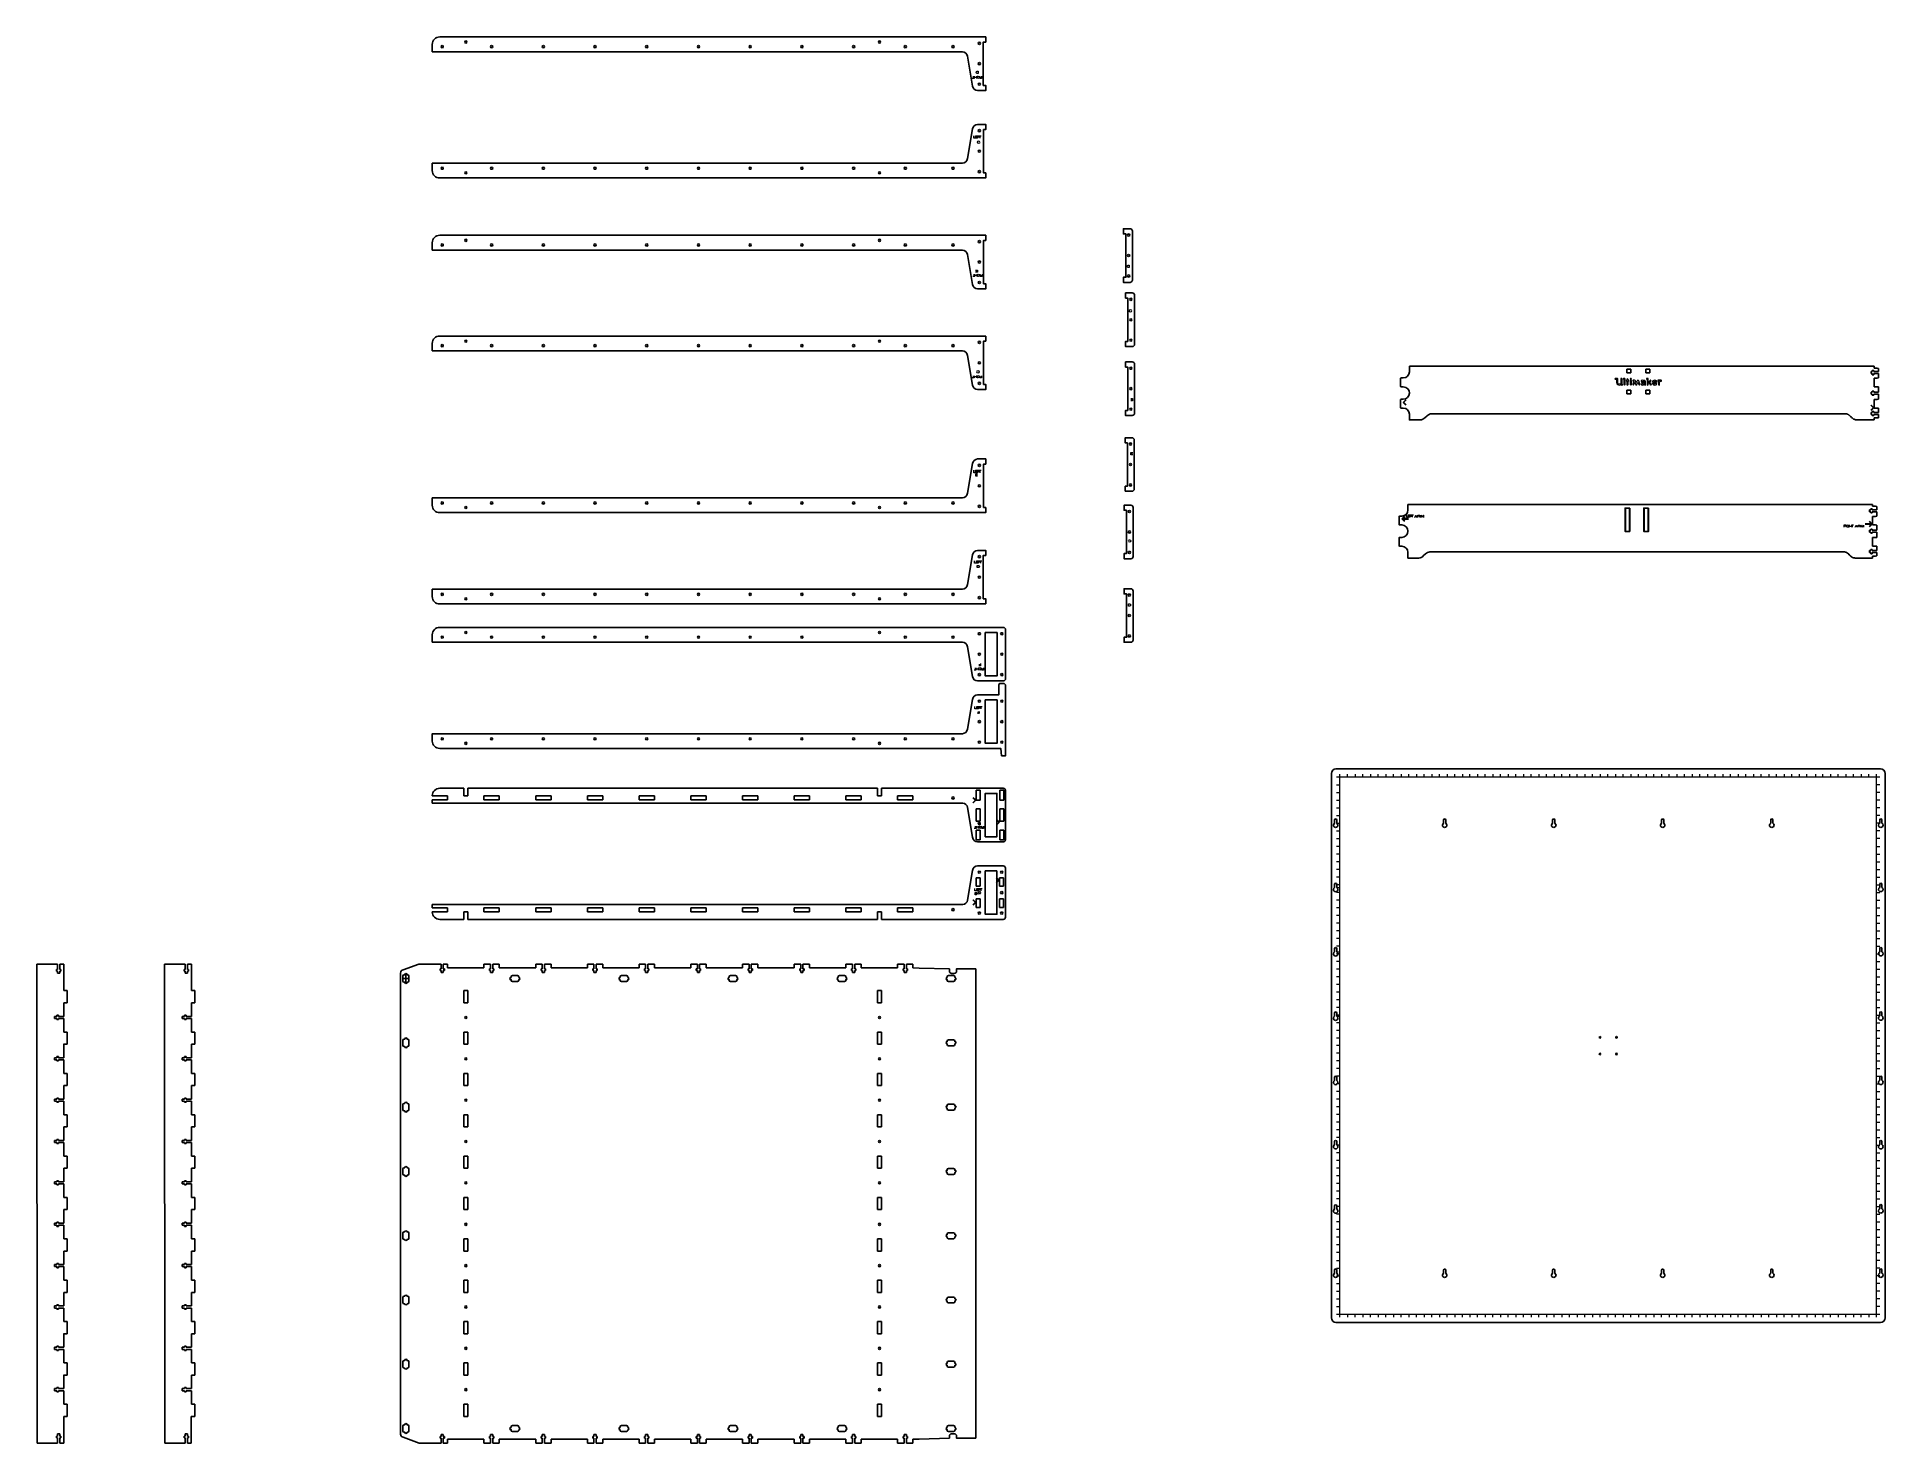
# Model space of a CAD drawing. Header units: millimetres. Extents: x -1126 to 1287, y -1638 to 198.
import ezdxf

# ---------------------------------------------------------------- set-up
doc = ezdxf.new("R2010")
doc.units = ezdxf.units.MM
doc.layers.add('Cuts', color=1, linetype='Continuous', lineweight=25, true_color=0xff0000)
doc.layers.add('text', color=5, linetype='Continuous', lineweight=0, true_color=0x0000ff)
doc.layers.add('ORIGIONAL_PARTS_THAT_WERE_', color=6, linetype='Continuous', true_color=0xff00ff)

msp = doc.modelspace()

# ---------------------------------------------------------------- linework, layer by layer
at = {"layer": 'Cuts'}
for p, q in [((-600, 197.9), (-368.1, 197.9)), ((-368.1, 197.9), (-119.1, 197.9)), ((-119.1, 197.9), (112.8, 197.9)), ((82.2, 178.6), (-398.6, 178.6)), ((-398.6, 33), (-129.1, 33)), ((-119.1, 13.7), (-600, 13.7)), ((-119.1, -61.1), (-600, -61.1)), ((304.2, -119.6), (304.2, -55.6)), ((-398.6, -80.4), (-129.1, -80.4)), ((-119.1, -192.7), (-368.1, -192.7)), ((-398.6, -212), (82.2, -212)), ((-398.6, -404.1), (-129.1, -404.1)), ((-119.1, -423.3), (-600, -423.3)), ((82.2, -523.4), (-398.6, -523.4)), ((305.1, -589.7), (305.1, -525.7)), ((-600, -542.6), (-368.1, -542.6)), ((-368.1, -542.6), (112.8, -542.6)), ((-600, -573.2), (-353.3, -573.2)), ((-353.3, -573.2), (-119.1, -573.2)), ((-119.1, -573.2), (127.5, -573.2)), ((138.6, -576.2), (138.6, -640.2)), ((82.2, -592.5), (-398.6, -592.5)), ((82.2, -712), (-398.6, -712)), ((-600, -731.3), (-119.1, -731.3)), ((-609.9, -792.8), (-609.9, -793.3)), ((-609.9, -793.3), (-589.9, -793.3)), ((-599.9, -783.3), (-568.8, -783.3)), ((-589.9, -798.5), (-589.9, -793.3)), ((-568.8, -793.3), (-568.8, -783.3)), ((-568.8, -793.3), (-563.6, -793.3)), ((-563.6, -783.3), (-28.7, -783.3)), ((-563.6, -783.3), (-563.6, -793.3)), ((-542.4, -798.5), (-542.4, -793.3)), ((-542.4, -793.3), (-522.4, -793.3)), ((-522.4, -798.5), (-522.4, -793.3)), ((-474.9, -798.5), (-474.9, -793.3)), ((-474.9, -793.3), (-454.9, -793.3)), ((-454.9, -798.5), (-454.9, -793.3)), ((-407.4, -798.5), (-407.4, -793.3)), ((-407.4, -793.3), (-387.4, -793.3)), ((-387.4, -798.5), (-387.4, -793.3)), ((-339.9, -798.5), (-339.9, -793.3)), ((-339.9, -793.3), (-319.9, -793.3)), ((-319.9, -798.5), (-319.9, -793.3)), ((-272.4, -798.5), (-272.4, -793.3)), ((-272.4, -793.3), (-252.4, -793.3)), ((-252.4, -798.5), (-252.4, -793.3)), ((-204.8, -798.5), (-204.8, -793.3)), ((-204.8, -793.3), (-184.8, -793.3)), ((-184.8, -798.5), (-184.8, -793.3)), ((-137.3, -798.5), (-137.3, -793.3)), ((-137.3, -793.3), (-117.3, -793.3)), ((-117.3, -798.5), (-117.3, -793.3)), ((-69.8, -798.5), (-69.8, -793.3)), ((-69.8, -793.3), (-49.8, -793.3)), ((-49.8, -798.5), (-49.8, -793.3)), ((-28.7, -793.3), (-28.7, -783.3)), ((-28.7, -793.3), (-23.5, -793.3)), ((-23.5, -793.3), (-23.5, -783.3)), ((-23.5, -783.3), (135.5, -783.3)), ((-2.3, -798.5), (-2.3, -793.3)), ((-2.3, -793.3), (17.7, -793.3)), ((17.7, -798.5), (17.7, -793.3)), ((105.5, -785.9), (100.3, -785.9)), ((100.3, -798.7), (100.3, -785.9)), ((105.5, -798.7), (105.5, -785.9)), ((136.2, -785.9), (131, -785.9)), ((131, -798.7), (131, -785.9)), ((136.2, -798.7), (136.2, -785.9)), ((138.5, -850.3), (138.5, -786.3)), ((-589.9, -798.5), (-609.9, -798.5)), ((-609.9, -802.6), (-397.9, -802.6)), ((-542.4, -798.5), (-522.4, -798.5)), ((-474.9, -798.5), (-454.9, -798.5)), ((-407.4, -798.5), (-387.4, -798.5)), ((-397.9, -802.6), (-129.1, -802.6)), ((-339.9, -798.5), (-319.9, -798.5)), ((-272.4, -798.5), (-252.4, -798.5)), ((-204.8, -798.5), (-184.8, -798.5)), ((-137.3, -798.5), (-117.3, -798.5)), ((-129.1, -802.6), (82.9, -802.6)), ((-69.8, -798.5), (-49.8, -798.5)), ((-2.3, -798.5), (17.7, -798.5)), ((105.5, -798.7), (100.3, -798.7)), ((105.5, -810.1), (100.3, -810.1)), ((100.3, -826.4), (100.3, -810.1)), ((105.5, -826.4), (105.5, -810.1)), ((136.2, -798.7), (131, -798.7)), ((136.2, -810.1), (131, -810.1)), ((131, -826.4), (131, -810.1)), ((136.2, -826.4), (136.2, -810.1)), ((105.5, -826.4), (100.3, -826.4)), ((105.5, -837.9), (100.3, -837.9)), ((100.3, -850.7), (100.3, -837.9)), ((105.5, -850.7), (105.5, -837.9)), ((136.2, -826.4), (131, -826.4)), ((136.2, -837.9), (131, -837.9)), ((131, -850.7), (131, -837.9)), ((136.2, -850.7), (136.2, -837.9)), ((105.5, -850.7), (100.3, -850.7)), ((136.2, -850.7), (131, -850.7)), ((138.5, -887.6), (138.5, -951.6)), ((100.3, -900.1), (105.5, -900.1)), ((100.3, -900.1), (100.3, -911.3)), ((100.3, -911.3), (105.5, -911.3)), ((105.5, -900.1), (105.5, -911.3)), ((130.8, -900.1), (136, -900.1)), ((130.8, -900.1), (130.8, -911.3)), ((130.8, -911.3), (136, -911.3)), ((136, -900.1), (136, -911.3)), ((-609.9, -939.4), (-609.9, -935.3)), ((-609.9, -935.3), (-397.9, -935.3)), ((-589.9, -939.4), (-609.9, -939.4)), ((-589.9, -939.4), (-589.9, -944.6)), ((-522.4, -939.4), (-542.4, -939.4)), ((-542.4, -939.4), (-542.4, -944.6)), ((-522.4, -939.4), (-522.4, -944.6)), ((-454.9, -939.4), (-474.9, -939.4)), ((-474.9, -939.4), (-474.9, -944.6)), ((-454.9, -939.4), (-454.9, -944.6)), ((-407.4, -944.6), (-407.4, -939.4)), ((-407.4, -939.4), (-387.4, -939.4)), ((-397.9, -935.3), (-129.1, -935.3)), ((-387.4, -944.6), (-387.4, -939.4)), ((-339.9, -944.6), (-339.9, -939.4)), ((-339.9, -939.4), (-319.9, -939.4)), ((-319.9, -944.6), (-319.9, -939.4)), ((-272.4, -944.6), (-272.4, -939.4)), ((-272.4, -939.4), (-252.4, -939.4)), ((-252.4, -944.6), (-252.4, -939.4)), ((-204.8, -944.6), (-204.8, -939.4)), ((-204.8, -939.4), (-184.8, -939.4)), ((-184.8, -944.6), (-184.8, -939.4)), ((-137.3, -944.6), (-137.3, -939.4)), ((-137.3, -939.4), (-117.3, -939.4)), ((-129.1, -935.3), (82.9, -935.3)), ((-117.3, -944.6), (-117.3, -939.4)), ((-69.8, -944.6), (-69.8, -939.4)), ((-69.8, -939.4), (-49.8, -939.4)), ((-49.8, -944.6), (-49.8, -939.4)), ((-2.3, -944.6), (-2.3, -939.4)), ((-2.3, -939.4), (17.7, -939.4)), ((17.7, -944.6), (17.7, -939.4)), ((100.3, -927.8), (105.5, -927.8)), ((100.3, -927.8), (100.3, -939.1)), ((100.3, -939.1), (105.5, -939.1)), ((105.5, -927.8), (105.5, -939.1)), ((130.8, -927.8), (136, -927.8)), ((130.8, -927.8), (130.8, -939.1)), ((130.8, -939.1), (136, -939.1)), ((136, -927.8), (136, -939.1)), ((-589.9, -944.6), (-609.9, -944.6)), ((-609.9, -945), (-609.9, -944.6)), ((-599.9, -954.6), (-568.8, -954.6)), ((-568.8, -944.6), (-563.6, -944.6)), ((-568.8, -944.6), (-568.8, -954.6)), ((-563.6, -944.6), (-563.6, -954.6)), ((-28.7, -954.6), (-563.6, -954.6)), ((-522.4, -944.6), (-542.4, -944.6)), ((-454.9, -944.6), (-474.9, -944.6)), ((-407.4, -944.6), (-387.4, -944.6)), ((-339.9, -944.6), (-319.9, -944.6)), ((-272.4, -944.6), (-252.4, -944.6)), ((-204.8, -944.6), (-184.8, -944.6)), ((-137.3, -944.6), (-117.3, -944.6)), ((-69.8, -944.6), (-49.8, -944.6)), ((-28.7, -944.6), (-23.5, -944.6)), ((-28.7, -944.6), (-28.7, -954.6)), ((-23.5, -944.6), (-23.5, -954.6)), ((135.5, -954.6), (-23.5, -954.6)), ((-2.3, -944.6), (17.7, -944.6))]:
    msp.add_line(p, q, dxfattribs=at)
at = {"layer": 'Cuts', "color": 1, "true_color": 0xff0000}
for p, q in [((-368.1, -192.7), (-600, -192.7)), ((112.8, -192.7), (-119.1, -192.7)), ((665.9, -232.2), (1272.5, -232.2)), ((754.3, -232.2), (1235.2, -232.2)), ((955.1, -235.9), (949.9, -235.9)), ((949.9, -240.7), (949.9, -235.9)), ((955.1, -240.7), (949.9, -240.7)), ((955.1, -240.7), (955.1, -235.9)), ((979.6, -235.9), (974.4, -235.9)), ((974.4, -240.7), (974.4, -235.9)), ((979.6, -240.7), (974.4, -240.7)), ((979.6, -240.7), (979.6, -235.9)), ((1270.1, -239.2), (1268.6, -239.2)), ((1268.6, -239.2), (1268.6, -241.8)), ((1272.2, -237.8), (1270.1, -237.8)), ((1270.1, -237.8), (1270.1, -239.2)), ((1272.2, -239.2), (1272.2, -237.8)), ((1278.4, -239.2), (1272.2, -239.2)), ((1272.5, -232.2), (1272.5, -234.7)), ((1272.5, -234.7), (1276.5, -234.7)), ((1276.5, -234.7), (1278.4, -235)), ((1278.4, -235), (1278.4, -239.2)), ((955.1, -263.6), (949.9, -263.6)), ((949.9, -268.4), (949.9, -263.6)), ((955.1, -268.4), (955.1, -263.6)), ((979.6, -263.6), (974.4, -263.6)), ((974.4, -268.4), (974.4, -263.6)), ((979.6, -268.4), (979.6, -263.6)), ((1268.6, -241.8), (1270.1, -241.8)), ((1270.1, -241.8), (1270.1, -243.2)), ((1270.1, -243.2), (1272.2, -243.2)), ((1272.2, -264.5), (1270.1, -264.5)), ((1270.1, -264.5), (1270.1, -265.9)), ((1272.2, -243.2), (1272.2, -241.8)), ((1272.2, -241.8), (1278.4, -241.8)), ((1272.2, -265.9), (1272.2, -264.5)), ((1276.5, -247.8), (1272.5, -247.8)), ((1272.5, -247.8), (1272.5, -258.9)), ((1272.5, -258.9), (1276.5, -258.9)), ((1278.4, -247.5), (1276.5, -247.8)), ((1276.5, -258.9), (1278.4, -259.2)), ((1278.4, -241.8), (1278.4, -247.5)), ((1278.4, -259.2), (1278.4, -265.9)), ((955.1, -268.4), (949.9, -268.4)), ((979.6, -268.4), (974.4, -268.4)), ((1270.1, -265.9), (1268.6, -265.9)), ((1268.6, -265.9), (1268.6, -268.5)), ((1268.6, -268.5), (1270.1, -268.5)), ((1270.1, -268.5), (1270.1, -269.9)), ((1270.1, -269.9), (1272.2, -269.9)), ((1278.4, -265.9), (1272.2, -265.9)), ((1272.2, -269.9), (1272.2, -268.5)), ((1272.2, -268.5), (1278.4, -268.5)), ((1276.5, -275.5), (1272.5, -275.5)), ((1272.5, -275.5), (1272.5, -286.7)), ((1272.5, -286.7), (1276.5, -286.7)), ((1278.4, -275.2), (1276.5, -275.5)), ((1276.5, -286.7), (1278.4, -286.9)), ((1278.4, -268.5), (1278.4, -275.2)), ((1278.4, -286.9), (1278.4, -292.6)), ((754.3, -294.2), (1235.2, -294.2)), ((1272.5, -302.2), (1249.7, -302.2)), ((1270.1, -292.6), (1268.6, -292.6)), ((1268.6, -292.6), (1268.6, -295.2)), ((1268.6, -295.2), (1270.1, -295.2)), ((1272.2, -291.2), (1270.1, -291.2)), ((1270.1, -291.2), (1270.1, -292.6)), ((1270.1, -295.2), (1270.1, -296.6)), ((1270.1, -296.6), (1272.2, -296.6)), ((1272.2, -292.6), (1272.2, -291.2)), ((1278.4, -292.6), (1272.2, -292.6)), ((1272.2, -296.6), (1272.2, -295.2)), ((1272.2, -295.2), (1278.4, -295.2)), ((1276.5, -299.7), (1272.5, -299.7)), ((1272.5, -299.7), (1272.5, -302.2)), ((1278.4, -299.5), (1276.5, -299.7)), ((1278.4, -295.2), (1278.4, -299.5)), ((303.7, -395.5), (294.9, -395.5)), ((664, -419.9), (664, -412.6)), ((664, -412.6), (1270.5, -412.6)), ((752.3, -412.6), (1233.2, -412.6)), ((947.9, -417.3), (953.1, -417.3)), ((947.9, -417.3), (947.9, -447.8)), ((953.1, -417.3), (953.1, -447.8)), ((972.4, -417.3), (977.6, -417.3)), ((972.4, -417.3), (972.4, -447.8)), ((977.6, -417.3), (977.6, -447.8)), ((1268.2, -419.6), (1266.6, -419.6)), ((1266.6, -419.6), (1266.6, -422.2)), ((1266.6, -422.2), (1268.2, -422.2)), ((1270.2, -418.2), (1268.2, -418.2)), ((1268.2, -418.2), (1268.2, -419.6)), ((1268.2, -422.2), (1268.2, -423.6)), ((1268.2, -423.6), (1270.2, -423.6)), ((1270.2, -419.6), (1270.2, -418.2)), ((1276.4, -419.6), (1270.2, -419.6)), ((1270.2, -423.6), (1270.2, -422.2)), ((1270.2, -422.2), (1276.4, -422.2)), ((1270.5, -412.6), (1270.5, -415.1)), ((1270.5, -415.1), (1274.6, -415.1)), ((1274.6, -428.2), (1270.5, -428.2)), ((1270.5, -428.2), (1270.5, -439.3)), ((1274.6, -415.1), (1276.4, -415.4)), ((1276.4, -427.9), (1274.6, -428.2)), ((1276.4, -415.4), (1276.4, -419.6)), ((1276.4, -422.2), (1276.4, -427.9)), ((947.9, -447.8), (953.1, -447.8)), ((972.4, -447.8), (977.6, -447.8)), ((1268.2, -446.3), (1266.6, -446.3)), ((1266.6, -446.3), (1266.6, -448.9)), ((1266.6, -448.9), (1268.2, -448.9)), ((1270.2, -444.9), (1268.2, -444.9)), ((1268.2, -444.9), (1268.2, -446.3)), ((1268.2, -448.9), (1268.2, -450.3)), ((1268.2, -450.3), (1270.2, -450.3)), ((1270.2, -446.3), (1270.2, -444.9)), ((1276.4, -446.3), (1270.2, -446.3)), ((1270.2, -450.3), (1270.2, -448.9)), ((1270.2, -448.9), (1276.4, -448.9)), ((1270.5, -439.3), (1274.6, -439.3)), ((1274.6, -455.9), (1270.5, -455.9)), ((1270.5, -455.9), (1270.5, -467.1)), ((1274.6, -439.3), (1276.4, -439.6)), ((1276.4, -455.6), (1274.6, -455.9)), ((1276.4, -439.6), (1276.4, -446.3)), ((1276.4, -448.9), (1276.4, -455.6)), ((752.3, -474.6), (1233.2, -474.6)), ((1270.5, -482.6), (1247.7, -482.6)), ((1268.2, -473), (1266.6, -473)), ((1266.6, -473), (1266.6, -475.6)), ((1266.6, -475.6), (1268.2, -475.6)), ((1270.2, -471.6), (1268.2, -471.6)), ((1268.2, -471.6), (1268.2, -473)), ((1268.2, -475.6), (1268.2, -477)), ((1268.2, -477), (1270.2, -477)), ((1270.2, -473), (1270.2, -471.6)), ((1276.4, -473), (1270.2, -473)), ((1270.2, -477), (1270.2, -475.6)), ((1270.2, -475.6), (1276.4, -475.6)), ((1270.5, -467.1), (1274.6, -467.1)), ((1274.6, -480.1), (1270.5, -480.1)), ((1270.5, -480.1), (1270.5, -482.6)), ((1274.6, -467.1), (1276.4, -467.3)), ((1276.4, -479.9), (1274.6, -480.1)), ((1276.4, -467.3), (1276.4, -473)), ((1276.4, -475.6), (1276.4, -479.9)), ((564, -764), (564, -1474.9)), ((1280.9, -758), (570, -758)), ((1286.9, -1474.9), (1286.9, -764)), ((-609.9, -798.5), (-609.9, -802.6)), ((-1126.1, -1012.9), (-1099.1, -1012.9)), ((-1126.1, -1012.9), (-1126, -1638.4)), ((-1099.1, -1019.9), (-1099.1, -1012.9)), ((-1096.3, -1012.9), (-1096.3, -1019.9)), ((-1096.3, -1012.9), (-1091.1, -1012.9)), ((-1091.1, -1012.9), (-1091.1, -1047.6)), ((-932.4, -1012.9), (-959.4, -1012.9)), ((-959.4, -1012.9), (-959.3, -1638.4)), ((-932.4, -1019.9), (-932.4, -1012.9)), ((-929.6, -1012.9), (-929.6, -1019.9)), ((-924.4, -1012.9), (-929.6, -1012.9)), ((-648, -1020.3), (-627.5, -1012.9)), ((-627.5, -1012.9), (-598.3, -1012.9)), ((-598.3, -1012.9), (-598.3, -1019.2)), ((-589.9, -1012.9), (-595.5, -1012.9)), ((-595.5, -1012.9), (-595.5, -1019.2)), ((-589.9, -1017.8), (-589.9, -1012.9)), ((-542.4, -1017.8), (-542.4, -1012.9)), ((-542.4, -1012.9), (-533.8, -1012.9)), ((-533.8, -1012.9), (-533.8, -1019.2)), ((-522.4, -1012.9), (-531, -1012.9)), ((-531, -1012.9), (-531, -1019.2)), ((-522.4, -1017.8), (-522.4, -1012.9)), ((-474.9, -1017.8), (-474.9, -1012.9)), ((-474.9, -1012.9), (-466.3, -1012.9)), ((-466.3, -1012.9), (-466.3, -1019.2)), ((-454.9, -1012.9), (-463.5, -1012.9)), ((-463.5, -1012.9), (-463.5, -1019.2)), ((-454.9, -1017.8), (-454.9, -1012.9)), ((-407.4, -1017.8), (-407.4, -1012.9)), ((-407.4, -1012.9), (-398.8, -1012.9)), ((-398.8, -1012.9), (-398.8, -1019.2)), ((-387.4, -1012.9), (-396, -1012.9)), ((-396, -1012.9), (-396, -1019.2)), ((-387.4, -1017.8), (-387.4, -1012.9)), ((-339.9, -1017.8), (-339.9, -1012.9)), ((-339.9, -1012.9), (-331.3, -1012.9)), ((-331.3, -1012.9), (-331.3, -1019.2)), ((-319.9, -1012.9), (-328.5, -1012.9)), ((-328.5, -1012.9), (-328.5, -1019.2)), ((-319.9, -1017.8), (-319.9, -1012.9)), ((-272.4, -1017.8), (-272.4, -1012.9)), ((-272.4, -1012.9), (-263.8, -1012.9)), ((-263.8, -1012.9), (-263.8, -1019.2)), ((-252.4, -1012.9), (-261, -1012.9)), ((-261, -1012.9), (-261, -1019.2)), ((-252.4, -1017.8), (-252.4, -1012.9)), ((-204.8, -1017.8), (-204.8, -1012.9)), ((-204.8, -1012.9), (-196.2, -1012.9)), ((-196.2, -1012.9), (-196.2, -1019.2)), ((-184.8, -1012.9), (-193.4, -1012.9)), ((-193.4, -1012.9), (-193.4, -1019.2)), ((-184.8, -1017.8), (-184.8, -1012.9)), ((-137.3, -1017.8), (-137.3, -1012.9)), ((-137.3, -1012.9), (-128.7, -1012.9)), ((-128.7, -1012.9), (-128.7, -1019.2)), ((-117.3, -1012.9), (-125.9, -1012.9)), ((-125.9, -1012.9), (-125.9, -1019.2)), ((-117.3, -1017.8), (-117.3, -1012.9)), ((-69.8, -1017.8), (-69.8, -1012.9)), ((-69.8, -1012.9), (-61.2, -1012.9)), ((-61.2, -1012.9), (-61.2, -1019.2)), ((-49.8, -1012.9), (-58.4, -1012.9)), ((-58.4, -1012.9), (-58.4, -1019.2)), ((-49.8, -1017.8), (-49.8, -1012.9)), ((-2.3, -1017.8), (-2.3, -1012.9)), ((-2.3, -1012.9), (6.3, -1012.9)), ((6.3, -1012.9), (6.3, -1019.2)), ((17.7, -1012.9), (9.1, -1012.9)), ((9.1, -1012.9), (9.1, -1019.2)), ((17.7, -1017.8), (17.7, -1012.9)), ((-1100.5, -1022.1), (-1100.5, -1019.9)), ((-1100.5, -1019.9), (-1099.1, -1019.9)), ((-1099.1, -1022.1), (-1100.5, -1022.1)), ((-1099.1, -1024.8), (-1099.1, -1022.1)), ((-1096.3, -1024.8), (-1099.1, -1024.8)), ((-1096.3, -1019.9), (-1094.9, -1019.9)), ((-1094.9, -1022.1), (-1096.3, -1022.1)), ((-1096.3, -1022.1), (-1096.3, -1024.8)), ((-1094.9, -1019.9), (-1094.9, -1022.1)), ((-933.8, -1022.1), (-933.8, -1019.9)), ((-933.8, -1019.9), (-932.4, -1019.9)), ((-932.4, -1022.1), (-933.8, -1022.1)), ((-932.4, -1024.8), (-932.4, -1022.1)), ((-929.6, -1024.8), (-932.4, -1024.8)), ((-929.6, -1019.9), (-928.2, -1019.9)), ((-928.2, -1022.1), (-929.6, -1022.1)), ((-929.6, -1022.1), (-929.6, -1024.8)), ((-928.2, -1019.9), (-928.2, -1022.1)), ((-651.4, -1505.5), (-651.4, -1024.6)), ((-648.2, -1031.8), (-640.4, -1031.8)), ((-644.3, -1025.3), (-644.3, -1038.3)), ((-598.3, -1019.2), (-599.7, -1019.2)), ((-599.7, -1019.2), (-599.7, -1021.4)), ((-599.7, -1021.4), (-598.3, -1021.4)), ((-598.3, -1021.4), (-598.3, -1024.1)), ((-598.3, -1024.1), (-595.5, -1024.1)), ((-594.1, -1019.2), (-595.5, -1019.2)), ((-595.5, -1024.1), (-595.5, -1021.4)), ((-595.5, -1021.4), (-594.1, -1021.4)), ((-594.1, -1021.4), (-594.1, -1019.2)), ((-589.9, -1017.8), (-542.4, -1017.8)), ((-533.8, -1019.2), (-535.2, -1019.2)), ((-535.2, -1019.2), (-535.2, -1021.4)), ((-535.2, -1021.4), (-533.8, -1021.4)), ((-533.8, -1021.4), (-533.8, -1024.1)), ((-533.8, -1024.1), (-531, -1024.1)), ((-529.6, -1019.2), (-531, -1019.2)), ((-531, -1024.1), (-531, -1021.4)), ((-531, -1021.4), (-529.6, -1021.4)), ((-529.6, -1021.4), (-529.6, -1019.2)), ((-522.4, -1017.8), (-474.9, -1017.8)), ((-522.4, -1017.8), (-474.9, -1017.8)), ((-466.3, -1019.2), (-467.7, -1019.2)), ((-467.7, -1019.2), (-467.7, -1021.4)), ((-467.7, -1021.4), (-466.3, -1021.4)), ((-466.3, -1021.4), (-466.3, -1024.1)), ((-466.3, -1024.1), (-463.5, -1024.1)), ((-462.1, -1019.2), (-463.5, -1019.2)), ((-463.5, -1024.1), (-463.5, -1021.4)), ((-463.5, -1021.4), (-462.1, -1021.4)), ((-462.1, -1021.4), (-462.1, -1019.2)), ((-454.9, -1017.8), (-407.4, -1017.8)), ((-398.8, -1019.2), (-400.2, -1019.2)), ((-400.2, -1019.2), (-400.2, -1021.4)), ((-400.2, -1021.4), (-398.8, -1021.4)), ((-398.8, -1021.4), (-398.8, -1024.1)), ((-398.8, -1024.1), (-396, -1024.1)), ((-394.6, -1019.2), (-396, -1019.2)), ((-396, -1024.1), (-396, -1021.4)), ((-396, -1021.4), (-394.6, -1021.4)), ((-394.6, -1021.4), (-394.6, -1019.2)), ((-387.4, -1017.8), (-339.9, -1017.8)), ((-331.3, -1019.2), (-332.7, -1019.2)), ((-332.7, -1019.2), (-332.7, -1021.4)), ((-332.7, -1021.4), (-331.3, -1021.4)), ((-331.3, -1021.4), (-331.3, -1024.1)), ((-331.3, -1024.1), (-328.5, -1024.1)), ((-327.1, -1019.2), (-328.5, -1019.2)), ((-328.5, -1024.1), (-328.5, -1021.4)), ((-328.5, -1021.4), (-327.1, -1021.4)), ((-327.1, -1021.4), (-327.1, -1019.2)), ((-319.9, -1017.8), (-272.4, -1017.8)), ((-263.8, -1019.2), (-265.2, -1019.2)), ((-265.2, -1019.2), (-265.2, -1021.4)), ((-265.2, -1021.4), (-263.8, -1021.4)), ((-263.8, -1021.4), (-263.8, -1024.1)), ((-263.8, -1024.1), (-261, -1024.1)), ((-259.6, -1019.2), (-261, -1019.2)), ((-261, -1024.1), (-261, -1021.4)), ((-261, -1021.4), (-259.6, -1021.4)), ((-259.6, -1021.4), (-259.6, -1019.2)), ((-252.4, -1017.8), (-204.8, -1017.8)), ((-196.2, -1019.2), (-197.6, -1019.2)), ((-197.6, -1019.2), (-197.6, -1021.4)), ((-197.6, -1021.4), (-196.2, -1021.4)), ((-196.2, -1021.4), (-196.2, -1024.1)), ((-196.2, -1024.1), (-193.4, -1024.1)), ((-192, -1019.2), (-193.4, -1019.2)), ((-193.4, -1024.1), (-193.4, -1021.4)), ((-193.4, -1021.4), (-192, -1021.4)), ((-192, -1021.4), (-192, -1019.2)), ((-184.8, -1017.8), (-137.3, -1017.8)), ((-128.7, -1019.2), (-130.1, -1019.2)), ((-130.1, -1019.2), (-130.1, -1021.4)), ((-130.1, -1021.4), (-128.7, -1021.4)), ((-128.7, -1021.4), (-128.7, -1024.1)), ((-128.7, -1024.1), (-125.9, -1024.1)), ((-124.5, -1019.2), (-125.9, -1019.2)), ((-125.9, -1024.1), (-125.9, -1021.4)), ((-125.9, -1021.4), (-124.5, -1021.4)), ((-124.5, -1021.4), (-124.5, -1019.2)), ((-117.3, -1017.8), (-69.8, -1017.8)), ((-61.2, -1019.2), (-62.6, -1019.2)), ((-62.6, -1019.2), (-62.6, -1021.4)), ((-62.6, -1021.4), (-61.2, -1021.4)), ((-61.2, -1021.4), (-61.2, -1024.1)), ((-61.2, -1024.1), (-58.4, -1024.1)), ((-57, -1019.2), (-58.4, -1019.2)), ((-58.4, -1024.1), (-58.4, -1021.4)), ((-58.4, -1021.4), (-57, -1021.4)), ((-57, -1021.4), (-57, -1019.2)), ((-49.8, -1017.8), (-2.3, -1017.8)), ((6.3, -1019.2), (4.9, -1019.2)), ((4.9, -1019.2), (4.9, -1021.4)), ((4.9, -1021.4), (6.3, -1021.4)), ((6.3, -1021.4), (6.3, -1024.1)), ((6.3, -1024.1), (9.1, -1024.1)), ((10.5, -1019.2), (9.1, -1019.2)), ((9.1, -1024.1), (9.1, -1021.4)), ((9.1, -1021.4), (10.5, -1021.4)), ((10.5, -1021.4), (10.5, -1019.2)), ((26, -1018.1), (17.7, -1017.8)), ((65.2, -1019.1), (26, -1018.1)), ((65.2, -1022.1), (65.2, -1019.1)), ((100, -1019.1), (100, -1151.3)), ((-1091.1, -1047.6), (-1086.6, -1047.6)), ((-1086.6, -1047.6), (-1086.6, -1063.6)), ((-924.4, -1047.6), (-919.9, -1047.6)), ((-919.9, -1063.6), (-919.9, -1047.6)), ((-568.8, -1047.6), (-563.6, -1047.6)), ((-568.8, -1047.6), (-568.8, -1063.6)), ((-563.6, -1047.6), (-563.6, -1063.6)), ((-28.7, -1047.6), (-23.5, -1047.6)), ((-28.7, -1047.6), (-28.7, -1063.6)), ((-23.5, -1047.6), (-23.5, -1063.6)), ((-1103, -1084), (-1103, -1081.2)), ((-1103, -1081.2), (-1100.2, -1081.2)), ((-1100.2, -1084), (-1103, -1084)), ((-1100.2, -1079.8), (-1098, -1079.8)), ((-1100.2, -1081.2), (-1100.2, -1079.8)), ((-1100.2, -1085.4), (-1100.2, -1084)), ((-1098, -1085.4), (-1100.2, -1085.4)), ((-1098, -1079.8), (-1098, -1081.2)), ((-1098, -1081.2), (-1091.1, -1081.2)), ((-1091.1, -1084), (-1098, -1084)), ((-1098, -1084), (-1098, -1085.4)), ((-1091.1, -1081.2), (-1091.1, -1063.6)), ((-1086.6, -1063.6), (-1091.1, -1063.6)), ((-1091.1, -1101.6), (-1091.1, -1084)), ((-936.3, -1084), (-936.3, -1081.2)), ((-936.3, -1081.2), (-933.5, -1081.2)), ((-933.5, -1084), (-936.3, -1084)), ((-933.5, -1081.2), (-933.5, -1079.8)), ((-933.5, -1079.8), (-931.3, -1079.8)), ((-933.5, -1085.4), (-933.5, -1084)), ((-931.3, -1085.4), (-933.5, -1085.4)), ((-931.3, -1079.8), (-931.3, -1081.2)), ((-931.3, -1081.2), (-924.4, -1081.2)), ((-924.4, -1084), (-931.3, -1084)), ((-931.3, -1084), (-931.3, -1085.4)), ((-919.9, -1063.6), (-924.4, -1063.6)), ((-924.4, -1081.2), (-924.4, -1063.6)), ((-924.4, -1101.6), (-924.4, -1084)), ((-568.8, -1063.6), (-563.6, -1063.6)), ((-28.7, -1063.6), (-23.5, -1063.6)), ((-1091.1, -1101.6), (-1086.6, -1101.6)), ((-1086.6, -1101.6), (-1086.6, -1117.6)), ((-924.4, -1101.6), (-919.9, -1101.6)), ((-919.9, -1117.6), (-919.9, -1101.6)), ((-568.8, -1101.6), (-563.6, -1101.6)), ((-568.8, -1101.6), (-568.8, -1117.6)), ((-563.6, -1101.6), (-563.6, -1117.6)), ((-28.7, -1101.6), (-23.5, -1101.6)), ((-28.7, -1101.6), (-28.7, -1117.6)), ((-23.5, -1101.6), (-23.5, -1117.6)), ((-1100.2, -1135.2), (-1100.2, -1133.8)), ((-1100.2, -1133.8), (-1098, -1133.8)), ((-1098, -1133.8), (-1098, -1135.2)), ((-1086.6, -1117.6), (-1091.3, -1117.6)), ((-1091.1, -1135.2), (-1091.1, -1117.6)), ((-1086.6, -1117.6), (-1091.1, -1117.6)), ((-933.5, -1135.2), (-933.5, -1133.8)), ((-933.5, -1133.8), (-931.3, -1133.8)), ((-931.3, -1133.8), (-931.3, -1135.2)), ((-919.9, -1117.6), (-924.4, -1117.6)), ((-924.4, -1135.2), (-924.4, -1117.6)), ((-568.8, -1117.6), (-563.6, -1117.6)), ((-28.7, -1117.6), (-23.5, -1117.6)), ((-1103, -1138), (-1103, -1135.2)), ((-1103, -1135.2), (-1100.2, -1135.2)), ((-1100.2, -1138), (-1103, -1138)), ((-1100.2, -1139.4), (-1100.2, -1138)), ((-1098, -1139.4), (-1100.2, -1139.4)), ((-1098, -1135.2), (-1091.1, -1135.2)), ((-1091.1, -1138), (-1098, -1138)), ((-1098, -1138), (-1098, -1139.4)), ((-1091.1, -1155.6), (-1091.1, -1138)), ((-1091.1, -1155.6), (-1086.6, -1155.6)), ((-1086.6, -1155.6), (-1086.6, -1171.6)), ((-936.3, -1138), (-936.3, -1135.2)), ((-936.3, -1135.2), (-933.5, -1135.2)), ((-933.5, -1138), (-936.3, -1138)), ((-933.5, -1139.4), (-933.5, -1138)), ((-931.3, -1139.4), (-933.5, -1139.4)), ((-931.3, -1135.2), (-924.4, -1135.2)), ((-924.4, -1138), (-931.3, -1138)), ((-931.3, -1138), (-931.3, -1139.4)), ((-924.4, -1155.6), (-924.4, -1138)), ((-924.4, -1155.6), (-919.9, -1155.6)), ((-919.9, -1171.6), (-919.9, -1155.6)), ((-568.8, -1155.6), (-563.6, -1155.6)), ((-568.8, -1155.6), (-568.8, -1171.6)), ((-563.6, -1155.6), (-563.6, -1171.6)), ((-28.7, -1155.6), (-23.5, -1155.6)), ((-28.7, -1155.6), (-28.7, -1171.6)), ((-23.5, -1155.6), (-23.5, -1171.6)), ((100, -1151.3), (100, -1500)), ((-1091.1, -1189.2), (-1091.1, -1171.6)), ((-1086.6, -1171.6), (-1091.1, -1171.6)), ((-919.9, -1171.6), (-924.4, -1171.6)), ((-924.4, -1189.2), (-924.4, -1171.6)), ((-568.8, -1171.6), (-563.6, -1171.6)), ((-28.7, -1171.6), (-23.5, -1171.6)), ((-1103, -1192), (-1103, -1189.2)), ((-1103, -1189.2), (-1100.2, -1189.2)), ((-1100.2, -1192), (-1103, -1192)), ((-1100.2, -1189.2), (-1100.2, -1187.8)), ((-1100.2, -1187.8), (-1098, -1187.8)), ((-1100.2, -1193.4), (-1100.2, -1192)), ((-1098, -1193.4), (-1100.2, -1193.4)), ((-1098, -1187.8), (-1098, -1189.2)), ((-1098, -1189.2), (-1091.1, -1189.2)), ((-1091.1, -1192), (-1098, -1192)), ((-1098, -1192), (-1098, -1193.4)), ((-1091.1, -1209.6), (-1091.1, -1192)), ((-936.3, -1192), (-936.3, -1189.2)), ((-936.3, -1189.2), (-933.5, -1189.2)), ((-933.5, -1192), (-936.3, -1192)), ((-933.5, -1189.2), (-933.5, -1187.8)), ((-933.5, -1187.8), (-931.3, -1187.8)), ((-933.5, -1193.4), (-933.5, -1192)), ((-931.3, -1193.4), (-933.5, -1193.4)), ((-931.3, -1187.8), (-931.3, -1189.2)), ((-931.3, -1189.2), (-924.4, -1189.2)), ((-924.4, -1192), (-931.3, -1192)), ((-931.3, -1192), (-931.3, -1193.4)), ((-924.4, -1209.6), (-924.4, -1192)), ((-1091.1, -1209.6), (-1086.6, -1209.6)), ((-1091.1, -1243.2), (-1091.1, -1225.6)), ((-1086.6, -1225.6), (-1091.1, -1225.6)), ((-1086.6, -1209.6), (-1086.6, -1225.6)), ((-924.4, -1209.6), (-919.9, -1209.6)), ((-919.9, -1225.6), (-924.4, -1225.6)), ((-924.4, -1243.2), (-924.4, -1225.6)), ((-919.9, -1225.6), (-919.9, -1209.6)), ((-568.8, -1209.6), (-563.6, -1209.6)), ((-568.8, -1209.6), (-568.8, -1225.6)), ((-568.8, -1225.6), (-563.6, -1225.6)), ((-563.6, -1209.6), (-563.6, -1225.6)), ((-28.7, -1209.6), (-23.5, -1209.6)), ((-28.7, -1209.6), (-28.7, -1225.6)), ((-28.7, -1225.6), (-23.5, -1225.6)), ((-23.5, -1209.6), (-23.5, -1225.6)), ((-1103, -1246), (-1103, -1243.2)), ((-1103, -1243.2), (-1100.2, -1243.2)), ((-1100.2, -1246), (-1103, -1246)), ((-1100.2, -1243.2), (-1100.2, -1241.8)), ((-1100.2, -1241.8), (-1098, -1241.8)), ((-1100.2, -1247.4), (-1100.2, -1246)), ((-1098, -1247.4), (-1100.2, -1247.4)), ((-1098, -1241.8), (-1098, -1243.2)), ((-1098, -1243.2), (-1091.1, -1243.2)), ((-1091.1, -1246), (-1098, -1246)), ((-1098, -1246), (-1098, -1247.4)), ((-1091.1, -1263.6), (-1091.1, -1246)), ((-936.3, -1246), (-936.3, -1243.2)), ((-936.3, -1243.2), (-933.5, -1243.2)), ((-933.5, -1246), (-936.3, -1246)), ((-933.5, -1243.2), (-933.5, -1241.8)), ((-933.5, -1241.8), (-931.3, -1241.8)), ((-933.5, -1247.4), (-933.5, -1246)), ((-931.3, -1247.4), (-933.5, -1247.4)), ((-931.3, -1241.8), (-931.3, -1243.2)), ((-931.3, -1243.2), (-924.4, -1243.2)), ((-924.4, -1246), (-931.3, -1246)), ((-931.3, -1246), (-931.3, -1247.4)), ((-924.4, -1263.6), (-924.4, -1246)), ((-1091.1, -1263.6), (-1086.6, -1263.6)), ((-1086.6, -1263.6), (-1086.6, -1279.6)), ((-924.4, -1263.6), (-919.9, -1263.6)), ((-919.9, -1279.6), (-919.9, -1263.6)), ((-568.8, -1263.6), (-563.6, -1263.6)), ((-568.8, -1263.6), (-568.8, -1279.6)), ((-563.6, -1263.6), (-563.6, -1279.6)), ((-28.7, -1263.6), (-23.5, -1263.6)), ((-28.7, -1263.6), (-28.7, -1279.6)), ((-23.5, -1263.6), (-23.5, -1279.6)), ((-1103, -1300), (-1103, -1297.2)), ((-1103, -1297.2), (-1100.2, -1297.2)), ((-1100.2, -1300), (-1103, -1300)), ((-1100.2, -1297.2), (-1100.2, -1295.8)), ((-1100.2, -1295.8), (-1098, -1295.8)), ((-1100.2, -1301.4), (-1100.2, -1300)), ((-1098, -1301.4), (-1100.2, -1301.4)), ((-1098, -1295.8), (-1098, -1297.2)), ((-1098, -1297.2), (-1091.1, -1297.2)), ((-1091.1, -1300), (-1098, -1300)), ((-1098, -1300), (-1098, -1301.4)), ((-1091.1, -1297.2), (-1091.1, -1279.6)), ((-1086.6, -1279.6), (-1091.1, -1279.6)), ((-1091.1, -1317.6), (-1091.1, -1300)), ((-936.3, -1300), (-936.3, -1297.2)), ((-936.3, -1297.2), (-933.5, -1297.2)), ((-933.5, -1300), (-936.3, -1300)), ((-933.5, -1297.2), (-933.5, -1295.8)), ((-933.5, -1295.8), (-931.3, -1295.8)), ((-933.5, -1301.4), (-933.5, -1300)), ((-931.3, -1301.4), (-933.5, -1301.4)), ((-931.3, -1295.8), (-931.3, -1297.2)), ((-931.3, -1297.2), (-924.4, -1297.2)), ((-924.4, -1300), (-931.3, -1300)), ((-931.3, -1300), (-931.3, -1301.4)), ((-919.9, -1279.6), (-924.4, -1279.6)), ((-924.4, -1297.2), (-924.4, -1279.6)), ((-924.4, -1317.6), (-924.4, -1300)), ((-568.8, -1279.6), (-563.6, -1279.6)), ((-28.7, -1279.6), (-23.5, -1279.6)), ((-1091.1, -1317.6), (-1086.6, -1317.6)), ((-1086.6, -1317.6), (-1086.6, -1333.6)), ((-924.4, -1317.6), (-919.9, -1317.6)), ((-919.9, -1333.6), (-919.9, -1317.6)), ((-568.8, -1317.6), (-563.6, -1317.6)), ((-568.8, -1317.6), (-568.8, -1333.6)), ((-563.6, -1317.6), (-563.6, -1333.6)), ((-28.7, -1317.6), (-23.5, -1317.6)), ((-28.7, -1317.6), (-28.7, -1333.6)), ((-23.5, -1317.6), (-23.5, -1333.6)), ((-1103, -1354), (-1103, -1351.2)), ((-1103, -1351.2), (-1100.2, -1351.2)), ((-1100.2, -1351.2), (-1100.2, -1349.8)), ((-1100.2, -1349.8), (-1098, -1349.8)), ((-1098, -1349.8), (-1098, -1351.2)), ((-1098, -1351.2), (-1091.1, -1351.2)), ((-1086.6, -1333.6), (-1091.1, -1333.6)), ((-1091.1, -1351.2), (-1091.1, -1333.6)), ((-936.3, -1354), (-936.3, -1351.2)), ((-936.3, -1351.2), (-933.5, -1351.2)), ((-933.5, -1351.2), (-933.5, -1349.8)), ((-933.5, -1349.8), (-931.3, -1349.8)), ((-931.3, -1349.8), (-931.3, -1351.2)), ((-931.3, -1351.2), (-924.4, -1351.2)), ((-919.9, -1333.6), (-924.4, -1333.6)), ((-924.4, -1351.2), (-924.4, -1333.6)), ((-568.8, -1333.6), (-563.6, -1333.6)), ((-28.7, -1333.6), (-23.5, -1333.6)), ((-1100.2, -1354), (-1103, -1354)), ((-1100.2, -1355.4), (-1100.2, -1354)), ((-1098, -1355.4), (-1100.2, -1355.4)), ((-1091.1, -1354), (-1098, -1354)), ((-1098, -1354), (-1098, -1355.4)), ((-1091.1, -1371.6), (-1091.1, -1354)), ((-1091.1, -1371.6), (-1086.6, -1371.6)), ((-1086.6, -1371.6), (-1086.6, -1387.6)), ((-933.5, -1354), (-936.3, -1354)), ((-933.5, -1355.4), (-933.5, -1354)), ((-931.3, -1355.4), (-933.5, -1355.4)), ((-924.4, -1354), (-931.3, -1354)), ((-931.3, -1354), (-931.3, -1355.4)), ((-924.4, -1371.6), (-924.4, -1354)), ((-924.4, -1371.6), (-919.9, -1371.6)), ((-919.9, -1387.6), (-919.9, -1371.6)), ((-568.8, -1371.6), (-563.6, -1371.6)), ((-568.8, -1371.6), (-568.8, -1387.6)), ((-563.6, -1371.6), (-563.6, -1387.6)), ((-28.7, -1371.6), (-23.5, -1371.6)), ((-28.7, -1371.6), (-28.7, -1387.6)), ((-23.5, -1371.6), (-23.5, -1387.6)), ((-1086.6, -1387.6), (-1091.1, -1387.6)), ((-1091.1, -1405.2), (-1091.1, -1387.6)), ((-919.9, -1387.6), (-924.4, -1387.6)), ((-924.4, -1405.2), (-924.4, -1387.6)), ((-568.8, -1387.6), (-563.6, -1387.6)), ((-28.7, -1387.6), (-23.5, -1387.6)), ((-1103, -1408), (-1103, -1405.2)), ((-1103, -1405.2), (-1100.2, -1405.2)), ((-1100.2, -1408), (-1103, -1408)), ((-1100.2, -1405.2), (-1100.2, -1403.8)), ((-1100.2, -1403.8), (-1098, -1403.8)), ((-1100.2, -1409.4), (-1100.2, -1408)), ((-1098, -1409.4), (-1100.2, -1409.4)), ((-1098, -1403.8), (-1098, -1405.2)), ((-1098, -1405.2), (-1091.1, -1405.2)), ((-1091.1, -1408), (-1098, -1408)), ((-1098, -1408), (-1098, -1409.4)), ((-1091.1, -1425.7), (-1091.1, -1408)), ((-936.3, -1408), (-936.3, -1405.2)), ((-936.3, -1405.2), (-933.5, -1405.2)), ((-933.5, -1408), (-936.3, -1408)), ((-933.5, -1405.2), (-933.5, -1403.8)), ((-933.5, -1403.8), (-931.3, -1403.8)), ((-933.5, -1409.4), (-933.5, -1408)), ((-931.3, -1409.4), (-933.5, -1409.4)), ((-931.3, -1403.8), (-931.3, -1405.2)), ((-931.3, -1405.2), (-924.4, -1405.2)), ((-924.4, -1408), (-931.3, -1408)), ((-931.3, -1408), (-931.3, -1409.4)), ((-924.4, -1425.7), (-924.4, -1408)), ((-1091.1, -1425.7), (-1086.6, -1425.7)), ((-1086.6, -1441.7), (-1091.1, -1441.7)), ((-1091.1, -1459.3), (-1091.1, -1441.7)), ((-1086.6, -1425.7), (-1086.6, -1441.7)), ((-924.4, -1425.7), (-919.9, -1425.7)), ((-919.9, -1441.7), (-924.4, -1441.7)), ((-924.4, -1459.3), (-924.4, -1441.7)), ((-919.9, -1441.7), (-919.9, -1425.7)), ((-568.8, -1425.7), (-563.6, -1425.7)), ((-568.8, -1425.7), (-568.8, -1441.7)), ((-568.8, -1441.7), (-563.6, -1441.7)), ((-563.6, -1425.7), (-563.6, -1441.7)), ((-28.7, -1425.7), (-23.5, -1425.7)), ((-28.7, -1425.7), (-28.7, -1441.7)), ((-28.7, -1441.7), (-23.5, -1441.7)), ((-23.5, -1425.7), (-23.5, -1441.7)), ((-1103, -1462.1), (-1103, -1459.3)), ((-1103, -1459.3), (-1100.2, -1459.3)), ((-1100.2, -1462.1), (-1103, -1462.1)), ((-1100.2, -1459.3), (-1100.2, -1457.9)), ((-1100.2, -1457.9), (-1098, -1457.9)), ((-1100.2, -1463.5), (-1100.2, -1462.1)), ((-1098, -1463.5), (-1100.2, -1463.5)), ((-1098, -1457.9), (-1098, -1459.3)), ((-1098, -1459.3), (-1091.1, -1459.3)), ((-1091.1, -1462.1), (-1098, -1462.1)), ((-1098, -1462.1), (-1098, -1463.5)), ((-1091.1, -1479.7), (-1091.1, -1462.1)), ((-936.3, -1462.1), (-936.3, -1459.3)), ((-936.3, -1459.3), (-933.5, -1459.3)), ((-933.5, -1462.1), (-936.3, -1462.1)), ((-933.5, -1459.3), (-933.5, -1457.9)), ((-933.5, -1457.9), (-931.3, -1457.9)), ((-933.5, -1463.5), (-933.5, -1462.1)), ((-931.3, -1463.5), (-933.5, -1463.5)), ((-931.3, -1457.9), (-931.3, -1459.3)), ((-931.3, -1459.3), (-924.4, -1459.3)), ((-924.4, -1462.1), (-931.3, -1462.1)), ((-931.3, -1462.1), (-931.3, -1463.5)), ((-924.4, -1479.7), (-924.4, -1462.1)), ((-1086.6, -1495.7), (-1091.3, -1495.7)), ((-1091.1, -1479.7), (-1086.6, -1479.7)), ((-1086.6, -1495.7), (-1091.1, -1495.7)), ((-1091.1, -1513.3), (-1091.1, -1495.7)), ((-1086.6, -1479.7), (-1086.6, -1495.7)), ((-924.4, -1479.7), (-919.9, -1479.7)), ((-919.9, -1495.7), (-924.4, -1495.7)), ((-924.4, -1513.3), (-924.4, -1495.7)), ((-919.9, -1495.7), (-919.9, -1479.7)), ((-568.8, -1479.7), (-563.6, -1479.7)), ((-568.8, -1479.7), (-568.8, -1495.7)), ((-568.8, -1495.7), (-563.6, -1495.7)), ((-563.6, -1479.7), (-563.6, -1495.7)), ((-28.7, -1479.7), (-23.5, -1479.7)), ((-28.7, -1479.7), (-28.7, -1495.7)), ((-28.7, -1495.7), (-23.5, -1495.7)), ((-23.5, -1479.7), (-23.5, -1495.7)), ((570, -1480.9), (1280.9, -1480.9)), ((-1103, -1516.1), (-1103, -1513.3)), ((-1103, -1513.3), (-1100.2, -1513.3)), ((-1100.2, -1516.1), (-1103, -1516.1)), ((-1100.2, -1513.3), (-1100.2, -1511.9)), ((-1100.2, -1511.9), (-1098, -1511.9)), ((-1100.2, -1517.5), (-1100.2, -1516.1)), ((-1098, -1517.5), (-1100.2, -1517.5)), ((-1098, -1511.9), (-1098, -1513.3)), ((-1098, -1513.3), (-1091.1, -1513.3)), ((-1091.1, -1516.1), (-1098, -1516.1)), ((-1098, -1516.1), (-1098, -1517.5)), ((-1091.1, -1533.7), (-1091.1, -1516.1)), ((-936.3, -1516.1), (-936.3, -1513.3)), ((-936.3, -1513.3), (-933.5, -1513.3)), ((-933.5, -1516.1), (-936.3, -1516.1)), ((-933.5, -1511.9), (-931.3, -1511.9)), ((-933.5, -1513.3), (-933.5, -1511.9)), ((-933.5, -1517.5), (-933.5, -1516.1)), ((-931.3, -1517.5), (-933.5, -1517.5)), ((-931.3, -1511.9), (-931.3, -1513.3)), ((-931.3, -1513.3), (-924.4, -1513.3)), ((-924.4, -1516.1), (-931.3, -1516.1)), ((-931.3, -1516.1), (-931.3, -1517.5)), ((-924.4, -1533.7), (-924.4, -1516.1)), ((100, -1500), (100, -1632.2)), ((-1091.1, -1533.7), (-1086.6, -1533.7)), ((-1086.6, -1533.7), (-1086.6, -1549.7)), ((-924.4, -1533.7), (-919.9, -1533.7)), ((-919.9, -1549.7), (-919.9, -1533.7)), ((-568.8, -1533.7), (-563.6, -1533.7)), ((-568.8, -1533.7), (-568.8, -1549.7)), ((-563.6, -1533.7), (-563.6, -1549.7)), ((-28.7, -1533.7), (-23.5, -1533.7)), ((-28.7, -1533.7), (-28.7, -1549.7)), ((-23.5, -1533.7), (-23.5, -1549.7)), ((-1103, -1570.1), (-1103, -1567.3)), ((-1103, -1567.3), (-1100.2, -1567.3)), ((-1100.2, -1567.3), (-1100.2, -1565.9)), ((-1100.2, -1565.9), (-1098, -1565.9)), ((-1098, -1565.9), (-1098, -1567.3)), ((-1098, -1567.3), (-1091.1, -1567.3)), ((-1086.6, -1549.7), (-1091.3, -1549.7)), ((-1086.6, -1549.7), (-1091.1, -1549.7)), ((-1091.1, -1567.3), (-1091.1, -1549.7)), ((-936.3, -1570.1), (-936.3, -1567.3)), ((-936.3, -1567.3), (-933.5, -1567.3)), ((-933.5, -1567.3), (-933.5, -1565.9)), ((-933.5, -1565.9), (-931.3, -1565.9)), ((-931.3, -1565.9), (-931.3, -1567.3)), ((-931.3, -1567.3), (-924.4, -1567.3)), ((-919.9, -1549.7), (-924.4, -1549.7)), ((-924.4, -1567.3), (-924.4, -1549.7)), ((-568.8, -1549.7), (-563.6, -1549.7)), ((-28.7, -1549.7), (-23.5, -1549.7)), ((-1100.2, -1570.1), (-1103, -1570.1)), ((-1100.2, -1571.5), (-1100.2, -1570.1)), ((-1098, -1571.5), (-1100.2, -1571.5)), ((-1091.1, -1570.1), (-1098, -1570.1)), ((-1098, -1570.1), (-1098, -1571.5)), ((-1091.1, -1587.7), (-1091.1, -1570.1)), ((-1091.1, -1587.7), (-1086.6, -1587.7)), ((-1086.6, -1587.7), (-1086.6, -1603.7)), ((-933.5, -1570.1), (-936.3, -1570.1)), ((-933.5, -1571.5), (-933.5, -1570.1)), ((-931.3, -1571.5), (-933.5, -1571.5)), ((-924.4, -1570.1), (-931.3, -1570.1)), ((-931.3, -1570.1), (-931.3, -1571.5)), ((-924.4, -1587.7), (-924.4, -1570.1)), ((-924.4, -1587.7), (-919.9, -1587.7)), ((-919.9, -1603.7), (-919.9, -1587.7)), ((-568.8, -1587.7), (-563.6, -1587.7)), ((-568.8, -1587.7), (-568.8, -1603.7)), ((-563.6, -1587.7), (-563.6, -1603.7)), ((-28.7, -1587.7), (-23.5, -1587.7)), ((-28.7, -1587.7), (-28.7, -1603.7)), ((-23.5, -1587.7), (-23.5, -1603.7)), ((-1086.6, -1603.7), (-1091.1, -1603.7)), ((-1091.1, -1603.7), (-1091.1, -1638.4)), ((-919.9, -1603.7), (-924.6, -1603.7)), ((-924.6, -1603.7), (-924.6, -1638.4)), ((-919.9, -1603.7), (-924.4, -1603.7)), ((-568.8, -1603.7), (-563.6, -1603.7)), ((-28.7, -1603.7), (-23.5, -1603.7)), ((-1099.1, -1638.4), (-1126, -1638.4)), ((-1100.5, -1631.4), (-1100.5, -1629.2)), ((-1100.5, -1629.2), (-1099.1, -1629.2)), ((-1099.1, -1631.4), (-1100.5, -1631.4)), ((-1099.1, -1629.2), (-1099.1, -1626.5)), ((-1099.1, -1626.5), (-1096.3, -1626.5)), ((-1099.1, -1638.4), (-1099.1, -1631.4)), ((-1096.3, -1626.5), (-1096.3, -1629.2)), ((-1096.3, -1629.2), (-1094.9, -1629.2)), ((-1094.9, -1631.4), (-1096.3, -1631.4)), ((-1096.3, -1631.4), (-1096.3, -1638.4)), ((-1096.3, -1638.4), (-1091.1, -1638.4)), ((-1094.9, -1629.2), (-1094.9, -1631.4)), ((-932.4, -1638.4), (-959.3, -1638.4)), ((-933.8, -1631.4), (-933.8, -1629.2)), ((-933.8, -1629.2), (-932.4, -1629.2)), ((-932.4, -1631.4), (-933.8, -1631.4)), ((-932.4, -1629.2), (-932.4, -1626.5)), ((-932.4, -1626.5), (-929.6, -1626.5)), ((-932.4, -1638.4), (-932.4, -1631.4)), ((-929.6, -1626.5), (-929.6, -1629.2)), ((-929.6, -1629.2), (-928.2, -1629.2)), ((-928.2, -1631.4), (-929.6, -1631.4)), ((-929.6, -1631.4), (-929.6, -1638.4)), ((-924.6, -1638.4), (-929.6, -1638.4)), ((-928.2, -1629.2), (-928.2, -1631.4)), ((-648, -1630.9), (-627.2, -1638.4)), ((-627.2, -1638.4), (-598.3, -1638.4)), ((-599.7, -1632.1), (-599.7, -1629.9)), ((-599.7, -1629.9), (-598.3, -1629.9)), ((-598.3, -1632.1), (-599.7, -1632.1)), ((-598.3, -1629.9), (-598.3, -1627.2)), ((-598.3, -1627.2), (-595.5, -1627.2)), ((-598.3, -1638.4), (-598.3, -1632.1)), ((-595.5, -1627.2), (-595.5, -1629.9)), ((-595.5, -1629.9), (-594.1, -1629.9)), ((-594.1, -1632.1), (-595.5, -1632.1)), ((-595.5, -1638.4), (-595.5, -1632.1)), ((-589.9, -1638.4), (-595.5, -1638.4)), ((-594.1, -1629.9), (-594.1, -1632.1)), ((-589.9, -1633.5), (-542.4, -1633.5)), ((-589.9, -1638.4), (-589.9, -1633.5)), ((-542.4, -1638.4), (-542.4, -1633.5)), ((-542.4, -1638.4), (-533.8, -1638.4)), ((-535.2, -1629.9), (-533.8, -1629.9)), ((-535.2, -1632.1), (-535.2, -1629.9)), ((-533.8, -1632.1), (-535.2, -1632.1)), ((-533.8, -1629.9), (-533.8, -1627.2)), ((-533.8, -1629.9), (-533.8, -1627.2)), ((-533.8, -1627.2), (-531, -1627.2)), ((-533.8, -1638.4), (-533.8, -1632.1)), ((-531, -1627.2), (-531, -1629.9)), ((-531, -1629.9), (-529.6, -1629.9)), ((-529.6, -1632.1), (-531, -1632.1)), ((-531, -1638.4), (-531, -1632.1)), ((-522.4, -1638.4), (-531, -1638.4)), ((-529.6, -1629.9), (-529.6, -1632.1)), ((-522.4, -1633.5), (-474.9, -1633.5)), ((-522.4, -1638.4), (-522.4, -1633.5)), ((-474.9, -1638.4), (-474.9, -1633.5)), ((-474.9, -1638.4), (-466.3, -1638.4)), ((-467.7, -1632.1), (-467.7, -1629.9)), ((-467.7, -1629.9), (-466.3, -1629.9)), ((-466.3, -1632.1), (-467.7, -1632.1)), ((-466.3, -1629.9), (-466.3, -1627.2)), ((-466.3, -1627.2), (-463.5, -1627.2)), ((-466.3, -1638.4), (-466.3, -1632.1)), ((-463.5, -1627.2), (-463.5, -1629.9)), ((-463.5, -1629.9), (-462.1, -1629.9)), ((-462.1, -1632.1), (-463.5, -1632.1)), ((-463.5, -1638.4), (-463.5, -1632.1)), ((-454.9, -1638.4), (-463.5, -1638.4)), ((-462.1, -1629.9), (-462.1, -1632.1)), ((-454.9, -1633.5), (-407.4, -1633.5)), ((-454.9, -1638.4), (-454.9, -1633.5)), ((-407.4, -1638.4), (-407.4, -1633.5)), ((-407.4, -1638.4), (-398.8, -1638.4)), ((-400.2, -1632.1), (-400.2, -1629.9)), ((-400.2, -1629.9), (-398.8, -1629.9)), ((-398.8, -1632.1), (-400.2, -1632.1)), ((-398.8, -1629.9), (-398.8, -1627.2)), ((-398.8, -1627.2), (-396, -1627.2)), ((-398.8, -1638.4), (-398.8, -1632.1)), ((-396, -1627.2), (-396, -1629.9)), ((-396, -1629.9), (-394.6, -1629.9)), ((-394.6, -1632.1), (-396, -1632.1)), ((-396, -1638.4), (-396, -1632.1)), ((-387.4, -1638.4), (-396, -1638.4)), ((-394.6, -1629.9), (-394.6, -1632.1)), ((-387.4, -1633.5), (-339.9, -1633.5)), ((-387.4, -1638.4), (-387.4, -1633.5)), ((-339.9, -1638.4), (-339.9, -1633.5)), ((-339.9, -1638.4), (-331.3, -1638.4)), ((-332.7, -1632.1), (-332.7, -1629.9)), ((-332.7, -1629.9), (-331.3, -1629.9)), ((-331.3, -1632.1), (-332.7, -1632.1)), ((-331.3, -1629.9), (-331.3, -1627.2)), ((-331.3, -1627.2), (-328.5, -1627.2)), ((-331.3, -1638.4), (-331.3, -1632.1)), ((-328.5, -1627.2), (-328.5, -1629.9)), ((-328.5, -1629.9), (-327.1, -1629.9)), ((-327.1, -1632.1), (-328.5, -1632.1)), ((-328.5, -1638.4), (-328.5, -1632.1)), ((-319.9, -1638.4), (-328.5, -1638.4)), ((-327.1, -1629.9), (-327.1, -1632.1)), ((-319.9, -1633.5), (-272.4, -1633.5)), ((-319.9, -1638.4), (-319.9, -1633.5)), ((-272.4, -1638.4), (-272.4, -1633.5)), ((-272.4, -1638.4), (-263.8, -1638.4)), ((-265.2, -1629.9), (-263.8, -1629.9)), ((-265.2, -1632.1), (-265.2, -1629.9)), ((-263.8, -1632.1), (-265.2, -1632.1)), ((-263.8, -1629.9), (-263.8, -1627.2)), ((-263.8, -1627.2), (-261, -1627.2)), ((-263.8, -1638.4), (-263.8, -1632.1)), ((-261, -1627.2), (-261, -1629.9)), ((-261, -1629.9), (-259.6, -1629.9)), ((-259.6, -1632.1), (-261, -1632.1)), ((-261, -1638.4), (-261, -1632.1)), ((-252.4, -1638.4), (-261, -1638.4)), ((-259.6, -1629.9), (-259.6, -1632.1)), ((-252.4, -1633.5), (-204.8, -1633.5)), ((-252.4, -1638.4), (-252.4, -1633.5)), ((-204.8, -1638.4), (-204.8, -1633.5)), ((-204.8, -1638.4), (-196.2, -1638.4)), ((-197.6, -1632.1), (-197.6, -1629.9)), ((-197.6, -1629.9), (-196.2, -1629.9)), ((-196.2, -1632.1), (-197.6, -1632.1)), ((-196.2, -1629.9), (-196.2, -1627.2)), ((-196.2, -1627.2), (-193.4, -1627.2)), ((-196.2, -1638.4), (-196.2, -1632.1)), ((-193.4, -1627.2), (-193.4, -1629.9)), ((-193.4, -1629.9), (-192, -1629.9)), ((-192, -1632.1), (-193.4, -1632.1)), ((-193.4, -1638.4), (-193.4, -1632.1)), ((-184.8, -1638.4), (-193.4, -1638.4)), ((-192, -1629.9), (-192, -1632.1)), ((-184.8, -1633.5), (-137.3, -1633.5)), ((-184.8, -1638.4), (-184.8, -1633.5)), ((-137.3, -1638.4), (-137.3, -1633.5)), ((-137.3, -1638.4), (-128.7, -1638.4)), ((-130.1, -1632.1), (-130.1, -1629.9)), ((-130.1, -1629.9), (-128.7, -1629.9)), ((-128.7, -1632.1), (-130.1, -1632.1)), ((-128.7, -1629.9), (-128.7, -1627.2)), ((-128.7, -1627.2), (-125.9, -1627.2)), ((-128.7, -1638.4), (-128.7, -1632.1)), ((-125.9, -1627.2), (-125.9, -1629.9)), ((-125.9, -1629.9), (-124.5, -1629.9)), ((-124.5, -1632.1), (-125.9, -1632.1)), ((-125.9, -1638.4), (-125.9, -1632.1)), ((-117.3, -1638.4), (-125.9, -1638.4)), ((-124.5, -1629.9), (-124.5, -1632.1)), ((-117.3, -1633.5), (-69.8, -1633.5)), ((-117.3, -1638.4), (-117.3, -1633.5)), ((-69.8, -1638.4), (-69.8, -1633.5)), ((-69.8, -1638.4), (-61.2, -1638.4)), ((-62.6, -1632.1), (-62.6, -1629.9)), ((-62.6, -1629.9), (-61.2, -1629.9)), ((-61.2, -1632.1), (-62.6, -1632.1)), ((-61.2, -1629.9), (-61.2, -1627.2)), ((-61.2, -1627.2), (-58.4, -1627.2)), ((-61.2, -1638.4), (-61.2, -1632.1)), ((-58.4, -1627.2), (-58.4, -1629.9)), ((-58.4, -1629.9), (-57, -1629.9)), ((-57, -1632.1), (-58.4, -1632.1)), ((-58.4, -1638.4), (-58.4, -1632.1)), ((-49.8, -1638.4), (-58.4, -1638.4)), ((-57, -1629.9), (-57, -1632.1)), ((-49.8, -1633.5), (-2.3, -1633.5)), ((-49.8, -1638.4), (-49.8, -1633.5)), ((-2.3, -1638.4), (-2.3, -1633.5)), ((-2.3, -1638.4), (6.3, -1638.4)), ((4.9, -1632.1), (4.9, -1629.9)), ((4.9, -1629.9), (6.3, -1629.9)), ((6.3, -1632.1), (4.9, -1632.1)), ((6.3, -1629.9), (6.3, -1627.2)), ((6.3, -1627.2), (9.1, -1627.2)), ((6.3, -1638.4), (6.3, -1632.1)), ((9.1, -1627.2), (9.1, -1629.9)), ((9.1, -1629.9), (10.5, -1629.9)), ((10.5, -1632.1), (9.1, -1632.1)), ((9.1, -1638.4), (9.1, -1632.1)), ((17.7, -1638.4), (9.1, -1638.4)), ((10.5, -1629.9), (10.5, -1632.1)), ((17.7, -1633.5), (26, -1633.2)), ((17.7, -1633.5), (17.7, -1638.4)), ((26, -1633.2), (65.2, -1632.2)), ((65.2, -1632.2), (65.2, -1629.2))]:
    msp.add_line(p, q, dxfattribs=at)
at = {"layer": 'Cuts', "color": 1, "lineweight": 25, "true_color": 0xff0000}
msp.add_line((-924.4, -1012.9), (-924.4, -1047.6), dxfattribs=at)
at = {"layer": 'Cuts', "color": 1, "true_color": 0xff0000}
for points in [[(112.8, 197.9), (112.8, 191.2), (109.4, 191.2), (109.4, 134.6), (112.8, 134.6), (112.8, 127.9), (102.1, 127.9)], [(-398.6, 178.6), (-610, 178.6), (-610, 188.2)], [(95.4, 133.8), (89, 172.6)], [(95.4, 77.8), (89, 39)], [(112.8, 20.4), (109.8, 20.4), (109.8, 77), (112.8, 77), (112.8, 83.7), (112.8, 83.7), (102.1, 83.7)], [(-398.6, 33), (-406.2, 33), (-610, 33)], [(82.2, 33), (74.6, 33), (-129.1, 33)], [(-119.1, 13.7), (112.8, 13.7), (112.8, 20.4), (112.8, 20.4)], [(-119.1, -61.1), (112.8, -61.1), (112.8, -67.8), (112.8, -67.8)], [(112.8, -67.8), (109.8, -67.8), (109.8, -124.4), (112.8, -124.4), (112.8, -131.1), (112.8, -131.1), (102.1, -131.1)], [(301.2, -122.6), (292.4, -122.6), (292.4, -115.9), (295.8, -115.9), (295.8, -59.3), (292.4, -59.3), (292.4, -52.6), (301.2, -52.6)], [(-398.6, -80.4), (-406.2, -80.4), (-610, -80.4)], [(82.2, -80.4), (74.6, -80.4), (-129.1, -80.4)], [(95.4, -125.2), (89, -86.4)], [(304.1, -206.5), (295.3, -206.5), (295.3, -199.8), (298.2, -199.8), (298.2, -143.2), (295.3, -143.2), (295.3, -136.5), (298.2, -136.5), (304.1, -136.5)], [(307.1, -139.5), (307.1, -203.5), (307.1, -203.5)], [(112.8, -192.7), (112.8, -199.4), (109.8, -199.4), (109.8, -256), (112.8, -256), (112.8, -262.7), (102.1, -262.7)], [(-398.6, -212), (-406.2, -212), (-610, -212)], [(95.4, -256.8), (89, -218)], [(304.1, -226.5), (295.3, -226.5), (295.3, -233.2), (298.2, -233.2), (298.2, -289.8), (295.3, -289.8), (295.3, -296.5), (304.1, -296.5)], [(307.1, -293.5), (307.1, -229.5), (307.1, -229.5)], [(665.9, -239.5), (665.9, -232.2)], [(657.7, -259), (657.6, -259), (655.7, -259), (654.4, -258.8), (654.4, -247.9), (655.7, -247.5), (657.7, -247.5), (657.9, -247.5)], [(657.9, -286.8), (657.7, -286.8), (655.7, -286.8), (654.4, -286.5), (654.4, -275.6), (655.7, -275.2), (657.6, -275.2), (657.7, -275.2)], [(680.2, -302.2), (665.9, -302.2), (665.9, -294.9)], [(688.9, -296.9), (686, -299.5)], [(754.3, -294.2), (694.7, -294.2)], [(294.9, -395.5), (294.9, -388.8), (297.8, -388.8), (297.8, -332.2), (294.9, -332.2), (294.9, -325.5), (303.7, -325.5)], [(306.7, -328.5), (306.7, -392.5)], [(95.4, -359.3), (89, -398.1)], [(112.8, -416.6), (109.8, -416.6), (109.8, -360), (112.8, -360), (112.8, -353.3), (112.8, -353.3), (102.1, -353.3)], [(-398.6, -404.1), (-406.2, -404.1), (-610, -404.1)], [(82.2, -404.1), (74.6, -404.1), (-129.1, -404.1)], [(-119.1, -423.3), (112.8, -423.3), (112.8, -416.6), (112.8, -416.6)], [(302.2, -413.6), (293.4, -413.6), (293.4, -420.3), (296.4, -420.3), (296.4, -476.9), (293.4, -476.9), (293.4, -483.6), (302.2, -483.6)], [(305.2, -480.6), (305.2, -416.6), (305.2, -416.6)], [(655.9, -427.9), (653.5, -427.9), (652.5, -428.3), (652.5, -439.2), (653.5, -439.4), (655.9, -439.4)], [(655.9, -455.6), (653.5, -455.6), (652.5, -456), (652.5, -466.9), (653.5, -467.2), (655.9, -467.2)], [(95.4, -478.6), (89, -517.4)], [(112.8, -542.6), (112.8, -535.9), (109.4, -535.9), (109.4, -479.3), (112.8, -479.3), (112.8, -472.6), (102.1, -472.6)], [(664, -475.3), (664, -482.6), (678.2, -482.6)], [(684, -479.9), (686.9, -477.3)], [(692.7, -474.6), (752.3, -474.6)], [(1173.6, -474.6), (1233.2, -474.6)], [(1239, -477.3), (1241.9, -479.9)], [(1247.7, -482.6), (1270.5, -482.6), (1270.5, -482.6)], [(-398.6, -523.4), (-610, -523.4), (-610, -533)], [(302.1, -522.7), (293.3, -522.7), (293.3, -529.4), (296.7, -529.4), (296.7, -586), (293.3, -586), (293.3, -592.7), (302.1, -592.7)], [(135.6, -573.2), (127.5, -573.2)], [(-398.6, -592.5), (-610, -592.5), (-610, -582.9)], [(95.4, -637.3), (89, -598.5)], [(112, -579.9), (112, -636.5), (127.5, -636.5), (127.5, -579.9), (112, -579.9), (112, -579.9)], [(135.6, -643.2), (102.1, -643.2)], [(102.1, -661.3), (129.7, -661.3), (129.7, -649.3)], [(131.7, -646.3), (135.6, -646.3)], [(138.6, -649.3), (138.6, -664.3), (138.6, -664.3)], [(138.6, -664.3), (138.6, -740.9), (133.4, -740.9), (132.3, -731.3), (-116, -731.3), (-119.1, -731.3)], [(89, -706.1), (95.4, -667.3)], [(112, -668), (127.5, -668), (127.5, -724.6), (112, -724.6), (112, -668), (112, -668)], [(-610, -721.7), (-610, -712), (-398.6, -712)], [(564, -994), (564, -764)], [(570, -758), (800, -758)], [(1050.9, -758), (1280.9, -758)], [(1286.9, -764), (1286.9, -994)], [(112, -846.6), (112, -790), (127.4, -790), (127.4, -846.6), (112, -846.6), (112, -846.6)], [(89, -808.5), (95.3, -847.3)], [(568.2, -824.9), (568.2, -828.9)], [(571, -828.9), (571, -824.9)], [(710.5, -824.9), (710.5, -828.9)], [(713.3, -828.9), (713.3, -824.9)], [(852.9, -824.9), (852.9, -828.9)], [(855.7, -828.9), (855.7, -824.9)], [(995.2, -824.9), (995.2, -828.9)], [(998, -828.9), (998, -824.9)], [(1137.6, -824.9), (1137.6, -828.9)], [(1140.4, -828.9), (1140.4, -824.9)], [(1279.9, -824.8), (1279.9, -828.8)], [(1282.7, -828.8), (1282.7, -824.8)], [(102.1, -853.3), (131.6, -853.3), (135.5, -853.3)], [(89, -929.4), (95.3, -890.5)], [(102.1, -884.6), (131.6, -884.6), (135.5, -884.6)], [(127.4, -891.3), (127.4, -947.9), (112, -947.9), (112, -891.3), (127.4, -891.3), (127.4, -891.3)], [(568.2, -908.9), (568.2, -912.9)], [(571, -912.9), (571, -908.9)], [(1279.9, -908.8), (1279.9, -912.8)], [(1282.7, -912.8), (1282.7, -908.8)], [(568.2, -992.8), (568.2, -996.8)], [(571, -996.8), (571, -992.8)], [(1279.9, -992.7), (1279.9, -996.7)], [(1282.7, -996.7), (1282.7, -992.7)], [(-651.4, -1024.6), (-651.4, -1145.7)], [(-648.2, -1035.1), (-648.2, -1028.5)], [(-646.6, -1026.9), (-645.9, -1026.9), (-645.8, -1026.8)], [(-645.9, -1036.7), (-646.6, -1036.7)], [(-645.8, -1036.8), (-645.9, -1036.7), (-645.9, -1036.7)], [(-642.8, -1026.8), (-642.8, -1026.9), (-642.1, -1026.9)], [(-642.1, -1036.7), (-642.8, -1036.7), (-642.8, -1036.8)], [(-640.4, -1028.5), (-640.4, -1035.1)], [(-507, -1030.3), (-506.9, -1030.2), (-506.9, -1030.2)], [(-506.9, -1034.1), (-506.9, -1033.3), (-507, -1033.3)], [(-506.9, -1030.2), (-506.9, -1029.5)], [(-505.3, -1027.9), (-498.7, -1027.9)], [(-498.7, -1035.7), (-505.3, -1035.7)], [(-497.1, -1029.5), (-497.1, -1030.2), (-497, -1030.3)], [(-497, -1033.3), (-497.1, -1033.3), (-497.1, -1034.1)], [(-364.6, -1030.2), (-364.6, -1029.5)], [(-364.6, -1030.3), (-364.6, -1030.2), (-364.6, -1030.2)], [(-364.6, -1034.1), (-364.6, -1033.3), (-364.6, -1033.3)], [(-362.9, -1027.9), (-356.4, -1027.9)], [(-356.4, -1035.7), (-362.9, -1035.7)], [(-354.8, -1029.5), (-354.8, -1030.2), (-354.7, -1030.3)], [(-354.7, -1033.3), (-354.8, -1033.3), (-354.8, -1034.1)], [(-222.3, -1030.3), (-222.2, -1030.2), (-222.2, -1030.2)], [(-222.2, -1034.1), (-222.2, -1033.3), (-222.3, -1033.3)], [(-222.2, -1030.2), (-222.2, -1029.5)], [(-220.6, -1027.9), (-214, -1027.9)], [(-214, -1035.7), (-220.6, -1035.7)], [(-212.4, -1029.5), (-212.4, -1030.2), (-212.3, -1030.3)], [(-212.3, -1033.3), (-212.4, -1033.3), (-212.4, -1034.1)], [(-79.9, -1030.2), (-79.9, -1029.5)], [(-79.9, -1030.3), (-79.9, -1030.2), (-79.9, -1030.2)], [(-79.9, -1034.1), (-79.9, -1033.3), (-79.9, -1033.3)], [(-78.2, -1027.9), (-71.7, -1027.9)], [(-71.7, -1035.7), (-78.2, -1035.7)], [(-70.1, -1029.5), (-70.1, -1030.2), (-70, -1030.3)], [(-70, -1033.3), (-70.1, -1033.3), (-70.1, -1034.1)], [(62.4, -1030.3), (62.5, -1030.2), (62.5, -1030.2)], [(62.5, -1034.1), (62.5, -1033.3), (62.4, -1033.3)], [(62.5, -1030.2), (62.5, -1029.5)], [(64.1, -1027.9), (70.7, -1027.9)], [(70.7, -1035.7), (64.1, -1035.7)], [(71.7, -1025.1), (68.2, -1025.1)], [(72.3, -1029.5), (72.3, -1030.2), (72.4, -1030.3)], [(72.4, -1033.3), (72.3, -1033.3), (72.3, -1034.1)], [(100, -1019.1), (74.7, -1019.1), (74.7, -1022.1)], [(568.2, -1076.8), (568.2, -1080.8)], [(571, -1080.8), (571, -1076.8)], [(1279.9, -1076.7), (1279.9, -1080.7)], [(1282.7, -1080.7), (1282.7, -1076.7)], [(-648.2, -1119), (-648.2, -1112.5)], [(-646.6, -1110.9), (-645.9, -1110.9), (-645.8, -1110.8)], [(-645.9, -1120.7), (-646.6, -1120.7)], [(-645.8, -1120.7), (-645.9, -1120.7), (-645.9, -1120.7)], [(-642.8, -1110.8), (-642.8, -1110.9), (-642.1, -1110.9)], [(-642.1, -1120.7), (-642.8, -1120.7), (-642.8, -1120.7)], [(-640.4, -1112.5), (-640.4, -1119)], [(62.4, -1114.2), (62.5, -1114.2), (62.5, -1114.2)], [(62.5, -1118), (62.5, -1117.3), (62.4, -1117.2)], [(62.5, -1114.2), (62.5, -1113.5)], [(64.1, -1111.8), (70.7, -1111.8)], [(70.7, -1119.6), (64.1, -1119.6)], [(72.3, -1113.5), (72.3, -1114.2), (72.4, -1114.2)], [(72.4, -1117.2), (72.3, -1117.3), (72.3, -1118)], [(568.2, -1160.8), (568.2, -1164.8)], [(571, -1164.8), (571, -1160.8)], [(1279.9, -1160.6), (1279.9, -1164.6)], [(1282.7, -1164.6), (1282.7, -1160.6)], [(-648.2, -1203), (-648.2, -1196.4)], [(-646.6, -1194.8), (-645.9, -1194.8), (-645.8, -1194.7)], [(-645.9, -1204.6), (-646.6, -1204.6)], [(-645.8, -1204.7), (-645.9, -1204.6), (-645.9, -1204.6)], [(-642.8, -1194.7), (-642.8, -1194.8), (-642.1, -1194.8)], [(-642.1, -1204.6), (-642.8, -1204.6), (-642.8, -1204.7)], [(-640.4, -1196.4), (-640.4, -1203)], [(62.4, -1198.2), (62.5, -1198.2), (62.5, -1198.2)], [(62.5, -1202), (62.5, -1201.2), (62.4, -1201.2)], [(62.5, -1198.2), (62.5, -1197.4)], [(64.1, -1195.8), (70.7, -1195.8)], [(70.7, -1203.6), (64.1, -1203.6)], [(72.3, -1197.4), (72.3, -1198.2), (72.4, -1198.2)], [(72.4, -1201.2), (72.3, -1201.2), (72.3, -1202)], [(564, -1474.9), (564, -1244.9)], [(568.2, -1244.7), (568.2, -1248.7)], [(571, -1248.7), (571, -1244.7)], [(1279.9, -1244.6), (1279.9, -1248.6)], [(1282.7, -1248.6), (1282.7, -1244.6)], [(1286.9, -1244.9), (1286.9, -1474.9)], [(-646.6, -1278.8), (-645.9, -1278.8), (-645.8, -1278.7)], [(-642.8, -1278.7), (-642.8, -1278.8), (-642.1, -1278.8)], [(-648.2, -1286.9), (-648.2, -1280.4)], [(-645.9, -1288.6), (-646.6, -1288.6)], [(-645.8, -1288.6), (-645.9, -1288.6), (-645.9, -1288.6)], [(-642.1, -1288.6), (-642.8, -1288.6), (-642.8, -1288.6)], [(-640.4, -1280.4), (-640.4, -1286.9)], [(62.4, -1282.2), (62.5, -1282.1), (62.5, -1282.1)], [(62.5, -1285.9), (62.5, -1285.2), (62.4, -1285.2)], [(62.5, -1282.1), (62.5, -1281.4)], [(64.1, -1279.8), (70.7, -1279.8)], [(70.7, -1287.6), (64.1, -1287.6)], [(72.3, -1281.4), (72.3, -1282.1), (72.4, -1282.2)], [(72.4, -1285.2), (72.3, -1285.2), (72.3, -1285.9)], [(568.2, -1328.7), (568.2, -1332.7)], [(571, -1332.7), (571, -1328.7)], [(1279.9, -1328.5), (1279.9, -1332.5)], [(1282.7, -1332.5), (1282.7, -1328.5)], [(-648.2, -1370.9), (-648.2, -1364.3)], [(-646.6, -1362.7), (-645.9, -1362.7), (-645.8, -1362.6)], [(-645.9, -1372.5), (-646.6, -1372.5)], [(-645.8, -1372.6), (-645.9, -1372.5), (-645.9, -1372.5)], [(-642.8, -1362.6), (-642.8, -1362.7), (-642.1, -1362.7)], [(-642.1, -1372.5), (-642.8, -1372.5), (-642.8, -1372.6)], [(-640.4, -1364.3), (-640.4, -1370.9)], [(62.4, -1366.1), (62.5, -1366.1), (62.5, -1366.1)], [(62.5, -1369.9), (62.5, -1369.2), (62.4, -1369.1)], [(62.5, -1366.1), (62.5, -1365.3)], [(64.1, -1363.7), (70.7, -1363.7)], [(70.7, -1371.5), (64.1, -1371.5)], [(72.3, -1365.3), (72.3, -1366.1), (72.4, -1366.1)], [(72.4, -1369.1), (72.3, -1369.2), (72.3, -1369.9)], [(568.2, -1412.6), (568.2, -1416.6)], [(571, -1416.6), (571, -1412.6)], [(710.5, -1412.6), (710.5, -1416.6)], [(713.3, -1416.6), (713.3, -1412.6)], [(852.9, -1412.6), (852.9, -1416.6)], [(855.7, -1416.6), (855.7, -1412.6)], [(995.2, -1412.6), (995.2, -1416.6)], [(998, -1416.6), (998, -1412.6)], [(1137.6, -1412.6), (1137.6, -1416.6)], [(1140.4, -1416.6), (1140.4, -1412.6)], [(1279.9, -1412.5), (1279.9, -1416.5)], [(1282.7, -1416.5), (1282.7, -1412.5)], [(-646.6, -1446.7), (-645.9, -1446.7), (-645.8, -1446.6)], [(-642.8, -1446.6), (-642.8, -1446.7), (-642.1, -1446.7)], [(64.1, -1447.7), (70.7, -1447.7)], [(-648.2, -1454.8), (-648.2, -1448.3)], [(-645.9, -1456.5), (-646.6, -1456.5)], [(-645.8, -1456.5), (-645.9, -1456.5), (-645.9, -1456.5)], [(-642.1, -1456.5), (-642.8, -1456.5), (-642.8, -1456.5)], [(-640.4, -1448.3), (-640.4, -1454.8)], [(62.4, -1450.1), (62.5, -1450), (62.5, -1450)], [(62.5, -1453.8), (62.5, -1453.1), (62.4, -1453.1)], [(62.5, -1450), (62.5, -1449.3)], [(70.7, -1455.5), (64.1, -1455.5)], [(72.3, -1449.3), (72.3, -1450), (72.4, -1450.1)], [(72.4, -1453.1), (72.3, -1453.1), (72.3, -1453.8)], [(800, -1480.9), (570, -1480.9), (570, -1480.9)], [(1280.9, -1480.9), (1050.9, -1480.9), (1050.9, -1480.9)], [(-651.4, -1505.5), (-651.4, -1626.6)], [(-648.2, -1538.8), (-648.2, -1532.2)], [(-646.6, -1530.6), (-645.9, -1530.6), (-645.8, -1530.5)], [(-645.9, -1540.4), (-646.6, -1540.4)], [(-645.8, -1540.5), (-645.9, -1540.4), (-645.9, -1540.4)], [(-642.8, -1530.5), (-642.8, -1530.6), (-642.1, -1530.6)], [(-642.1, -1540.4), (-642.8, -1540.4), (-642.8, -1540.5)], [(-640.4, -1532.2), (-640.4, -1538.8)], [(62.4, -1534), (62.5, -1534), (62.5, -1534)], [(62.5, -1537.8), (62.5, -1537.1), (62.4, -1537)], [(62.5, -1534), (62.5, -1533.2)], [(64.1, -1531.6), (70.7, -1531.6)], [(70.7, -1539.4), (64.1, -1539.4)], [(72.3, -1533.2), (72.3, -1534), (72.4, -1534)], [(72.4, -1537), (72.3, -1537.1), (72.3, -1537.8)], [(-648.2, -1622.8), (-648.2, -1616.2)], [(-646.6, -1614.6), (-645.9, -1614.6), (-645.8, -1614.5)], [(-642.8, -1614.5), (-642.8, -1614.6), (-642.1, -1614.6)], [(-640.4, -1616.2), (-640.4, -1622.8)], [(-505.3, -1615.6), (-498.7, -1615.6)], [(-362.9, -1615.6), (-356.4, -1615.6)], [(-220.6, -1615.6), (-214, -1615.6)], [(-78.2, -1615.6), (-71.7, -1615.6)], [(64.1, -1615.6), (70.7, -1615.6)], [(-645.9, -1624.4), (-646.6, -1624.4)], [(-645.8, -1624.4), (-645.9, -1624.4), (-645.9, -1624.4)], [(-642.1, -1624.4), (-642.8, -1624.4), (-642.8, -1624.4)], [(-507, -1618), (-506.9, -1617.9), (-506.9, -1617.2)], [(-506.9, -1621.8), (-506.9, -1621), (-507, -1621)], [(-498.7, -1623.4), (-505.3, -1623.4)], [(-497.1, -1617.2), (-497.1, -1617.9), (-497, -1618)], [(-497.1, -1621), (-497.1, -1621.8)], [(-497, -1621), (-497.1, -1621), (-497.1, -1621)], [(-364.6, -1618), (-364.6, -1617.9), (-364.6, -1617.2)], [(-364.6, -1621.8), (-364.6, -1621), (-364.6, -1621)], [(-356.4, -1623.4), (-362.9, -1623.4)], [(-354.8, -1617.2), (-354.8, -1617.9), (-354.7, -1618)], [(-354.8, -1621), (-354.8, -1621.8)], [(-354.7, -1621), (-354.8, -1621), (-354.8, -1621)], [(-222.3, -1618), (-222.2, -1617.9), (-222.2, -1617.2)], [(-222.2, -1621.8), (-222.2, -1621), (-222.3, -1621)], [(-214, -1623.4), (-220.6, -1623.4)], [(-212.4, -1617.2), (-212.4, -1617.9), (-212.3, -1618)], [(-212.3, -1621), (-212.4, -1621), (-212.4, -1621)], [(-212.4, -1621), (-212.4, -1621.8)], [(-79.9, -1618), (-79.9, -1617.9), (-79.9, -1617.2)], [(-79.9, -1621.8), (-79.9, -1621), (-79.9, -1621)], [(-71.7, -1623.4), (-78.2, -1623.4)], [(-70.1, -1617.2), (-70.1, -1617.9), (-70, -1618)], [(-70, -1621), (-70.1, -1621), (-70.1, -1621)], [(-70.1, -1621), (-70.1, -1621.8)], [(62.4, -1618), (62.5, -1617.9), (62.5, -1617.2)], [(62.5, -1621.8), (62.5, -1621), (62.4, -1621)], [(70.7, -1623.4), (64.1, -1623.4)], [(68.2, -1626.2), (71.7, -1626.2)], [(72.3, -1617.2), (72.3, -1617.9), (72.4, -1618)], [(72.3, -1621), (72.3, -1621.8)], [(72.4, -1621), (72.3, -1621), (72.3, -1621)], [(74.7, -1629.2), (74.7, -1632.2), (100, -1632.2)]]:
    msp.add_lwpolyline(points, dxfattribs=at)
for points in [[(-610, 188.2), (-610, 193.5), (-605.5, 197.9), (-600, 197.9)], [(-596.9, 186.6), (-597.7, 186.6), (-598.4, 186), (-598.4, 185.2)], [(-598.4, 185.2), (-598.4, 184.4), (-597.7, 183.8), (-596.9, 183.8)], [(-595.5, 185.2), (-595.5, 186), (-596.1, 186.6), (-596.9, 186.6)], [(-596.9, 183.8), (-596.1, 183.8), (-595.5, 184.4), (-595.5, 185.2)], [(-567.6, 191.2), (-567.6, 192), (-566.9, 192.6), (-566.2, 192.6)], [(-566.2, 189.8), (-566.9, 189.8), (-567.6, 190.4), (-567.6, 191.2)], [(-566.2, 192.6), (-565.4, 192.6), (-564.7, 192), (-564.7, 191.2)], [(-564.7, 191.2), (-564.7, 190.4), (-565.4, 189.8), (-566.2, 189.8)], [(-532.5, 186.6), (-533.2, 186.6), (-533.9, 186), (-533.9, 185.2)], [(-533.9, 185.2), (-533.9, 184.4), (-533.2, 183.8), (-532.5, 183.8)], [(-531, 185.2), (-531, 186), (-531.7, 186.6), (-532.5, 186.6)], [(-532.5, 183.8), (-531.7, 183.8), (-531, 184.4), (-531, 185.2)], [(-464.9, 186.6), (-465.7, 186.6), (-466.3, 186), (-466.3, 185.2)], [(-466.3, 185.2), (-466.3, 184.4), (-465.7, 183.8), (-464.9, 183.8)], [(-463.5, 185.2), (-463.5, 186), (-464.1, 186.6), (-464.9, 186.6)], [(-464.9, 183.8), (-464.1, 183.8), (-463.5, 184.4), (-463.5, 185.2)], [(-397.4, 186.6), (-398.2, 186.6), (-398.8, 186), (-398.8, 185.2)], [(-398.8, 185.2), (-398.8, 184.4), (-398.2, 183.8), (-397.4, 183.8)], [(-396, 185.2), (-396, 186), (-396.6, 186.6), (-397.4, 186.6)], [(-397.4, 183.8), (-396.6, 183.8), (-396, 184.4), (-396, 185.2)], [(-329.9, 186.6), (-330.7, 186.6), (-331.3, 186), (-331.3, 185.2)], [(-331.3, 185.2), (-331.3, 184.4), (-330.7, 183.8), (-329.9, 183.8)], [(-328.4, 185.2), (-328.4, 186), (-329.1, 186.6), (-329.9, 186.6)], [(-329.9, 183.8), (-329.1, 183.8), (-328.4, 184.4), (-328.4, 185.2)], [(-262.4, 186.6), (-263.1, 186.6), (-263.8, 186), (-263.8, 185.2)], [(-263.8, 185.2), (-263.8, 184.4), (-263.1, 183.8), (-262.4, 183.8)], [(-260.9, 185.2), (-260.9, 186), (-261.6, 186.6), (-262.4, 186.6)], [(-262.4, 183.8), (-261.6, 183.8), (-260.9, 184.4), (-260.9, 185.2)], [(-194.8, 186.6), (-195.6, 186.6), (-196.3, 186), (-196.3, 185.2)], [(-196.3, 185.2), (-196.3, 184.4), (-195.6, 183.8), (-194.8, 183.8)], [(-193.4, 185.2), (-193.4, 186), (-194.1, 186.6), (-194.8, 186.6)], [(-194.8, 183.8), (-194.1, 183.8), (-193.4, 184.4), (-193.4, 185.2)], [(-127.3, 186.6), (-128.1, 186.6), (-128.8, 186), (-128.8, 185.2)], [(-128.8, 185.2), (-128.8, 184.4), (-128.1, 183.8), (-127.3, 183.8)], [(-125.9, 185.2), (-125.9, 186), (-126.5, 186.6), (-127.3, 186.6)], [(-127.3, 183.8), (-126.5, 183.8), (-125.9, 184.4), (-125.9, 185.2)], [(-59.8, 186.6), (-60.6, 186.6), (-61.2, 186), (-61.2, 185.2)], [(-61.2, 185.2), (-61.2, 184.4), (-60.6, 183.8), (-59.8, 183.8)], [(-58.4, 185.2), (-58.4, 186), (-59, 186.6), (-59.8, 186.6)], [(-59.8, 183.8), (-59, 183.8), (-58.4, 184.4), (-58.4, 185.2)], [(-27.5, 191.2), (-27.5, 192), (-26.8, 192.6), (-26.1, 192.6)], [(-26.1, 189.8), (-26.8, 189.8), (-27.5, 190.4), (-27.5, 191.2)], [(-26.1, 192.6), (-25.3, 192.6), (-24.6, 192), (-24.6, 191.2)], [(-24.6, 191.2), (-24.6, 190.4), (-25.3, 189.8), (-26.1, 189.8)], [(7.7, 186.6), (6.9, 186.6), (6.3, 186), (6.3, 185.2)], [(6.3, 185.2), (6.3, 184.4), (6.9, 183.8), (7.7, 183.8)], [(9.1, 185.2), (9.1, 186), (8.5, 186.6), (7.7, 186.6)], [(7.7, 183.8), (8.5, 183.8), (9.1, 184.4), (9.1, 185.2)], [(69.9, 186.6), (69.1, 186.6), (68.5, 186), (68.5, 185.2)], [(68.5, 185.2), (68.5, 184.4), (69.1, 183.8), (69.9, 183.8)], [(71.3, 185.2), (71.3, 186), (70.7, 186.6), (69.9, 186.6)], [(69.9, 183.8), (70.7, 183.8), (71.3, 184.4), (71.3, 185.2)], [(89, 172.6), (88.6, 175.9), (85.5, 178.6), (82.2, 178.6)], [(104.4, 191), (103.6, 191), (102.9, 190.4), (102.9, 189.6)], [(102.9, 189.6), (102.9, 188.8), (103.6, 188.2), (104.4, 188.2)], [(105.8, 189.6), (105.8, 190.4), (105.1, 191), (104.4, 191)], [(104.4, 188.2), (105.1, 188.2), (105.8, 188.8), (105.8, 189.6)], [(104.4, 164.3), (103.6, 164.3), (102.9, 163.6), (102.9, 162.9)], [(102.9, 162.9), (102.9, 162.1), (103.6, 161.4), (104.4, 161.4)], [(105.8, 162.9), (105.8, 163.6), (105.1, 164.3), (104.4, 164.3)], [(104.4, 161.4), (105.1, 161.4), (105.8, 162.1), (105.8, 162.9)], [(102.1, 127.9), (98.8, 127.9), (95.8, 130.5), (95.4, 133.8)], [(104.4, 137.6), (103.6, 137.6), (102.9, 136.9), (102.9, 136.1)], [(102.9, 136.1), (102.9, 135.4), (103.6, 134.7), (104.4, 134.7)], [(105.8, 136.1), (105.8, 136.9), (105.1, 137.6), (104.4, 137.6)], [(104.4, 134.7), (105.1, 134.7), (105.8, 135.4), (105.8, 136.1)], [(102.1, 83.7), (98.8, 83.7), (95.8, 81.1), (95.4, 77.8)], [(102.9, 75.5), (102.9, 76.3), (103.6, 76.9), (104.4, 76.9)], [(104.4, 74), (103.6, 74), (102.9, 74.7), (102.9, 75.5)], [(104.4, 76.9), (105.1, 76.9), (105.8, 76.3), (105.8, 75.5)], [(105.8, 75.5), (105.8, 74.7), (105.1, 74), (104.4, 74)], [(102.9, 48.7), (102.9, 49.5), (103.6, 50.2), (104.4, 50.2)], [(104.4, 47.3), (103.6, 47.3), (102.9, 48), (102.9, 48.7)], [(104.4, 50.2), (105.1, 50.2), (105.8, 49.5), (105.8, 48.7)], [(105.8, 48.7), (105.8, 48), (105.1, 47.3), (104.4, 47.3)], [(-610, 33), (-610, 33), (-610, 28.7), (-610, 23.4)], [(-598.4, 26.4), (-598.4, 27.2), (-597.7, 27.8), (-596.9, 27.8)], [(-596.9, 25), (-597.7, 25), (-598.4, 25.6), (-598.4, 26.4)], [(-596.9, 27.8), (-596.1, 27.8), (-595.5, 27.2), (-595.5, 26.4)], [(-595.5, 26.4), (-595.5, 25.6), (-596.1, 25), (-596.9, 25)], [(-533.9, 26.4), (-533.9, 27.2), (-533.2, 27.8), (-532.5, 27.8)], [(-532.5, 25), (-533.2, 25), (-533.9, 25.6), (-533.9, 26.4)], [(-532.5, 27.8), (-531.7, 27.8), (-531, 27.2), (-531, 26.4)], [(-531, 26.4), (-531, 25.6), (-531.7, 25), (-532.5, 25)], [(-466.4, 26.4), (-466.4, 27.2), (-465.7, 27.8), (-464.9, 27.8)], [(-464.9, 25), (-465.7, 25), (-466.4, 25.6), (-466.4, 26.4)], [(-464.9, 27.8), (-464.1, 27.8), (-463.5, 27.2), (-463.5, 26.4)], [(-463.5, 26.4), (-463.5, 25.6), (-464.1, 25), (-464.9, 25)], [(-398.8, 26.4), (-398.8, 27.2), (-398.2, 27.8), (-397.4, 27.8)], [(-397.4, 25), (-398.2, 25), (-398.8, 25.6), (-398.8, 26.4)], [(-397.4, 27.8), (-396.6, 27.8), (-396, 27.2), (-396, 26.4)], [(-396, 26.4), (-396, 25.6), (-396.6, 25), (-397.4, 25)], [(-331.3, 26.4), (-331.3, 27.2), (-330.7, 27.8), (-329.9, 27.8)], [(-329.9, 25), (-330.7, 25), (-331.3, 25.6), (-331.3, 26.4)], [(-329.9, 27.8), (-329.1, 27.8), (-328.4, 27.2), (-328.4, 26.4)], [(-328.4, 26.4), (-328.4, 25.6), (-329.1, 25), (-329.9, 25)], [(-263.8, 26.4), (-263.8, 27.2), (-263.1, 27.8), (-262.4, 27.8)], [(-262.4, 25), (-263.1, 25), (-263.8, 25.6), (-263.8, 26.4)], [(-262.4, 27.8), (-261.6, 27.8), (-260.9, 27.2), (-260.9, 26.4)], [(-260.9, 26.4), (-260.9, 25.6), (-261.6, 25), (-262.4, 25)], [(-196.3, 26.4), (-196.3, 27.2), (-195.6, 27.8), (-194.8, 27.8)], [(-194.8, 25), (-195.6, 25), (-196.3, 25.6), (-196.3, 26.4)], [(-194.8, 27.8), (-194.1, 27.8), (-193.4, 27.2), (-193.4, 26.4)], [(-193.4, 26.4), (-193.4, 25.6), (-194.1, 25), (-194.8, 25)], [(-128.8, 26.4), (-128.8, 27.2), (-128.1, 27.8), (-127.3, 27.8)], [(-127.3, 25), (-128.1, 25), (-128.8, 25.6), (-128.8, 26.4)], [(-127.3, 27.8), (-126.5, 27.8), (-125.9, 27.2), (-125.9, 26.4)], [(-125.9, 26.4), (-125.9, 25.6), (-126.5, 25), (-127.3, 25)], [(-61.2, 26.4), (-61.2, 27.2), (-60.6, 27.8), (-59.8, 27.8)], [(-59.8, 25), (-60.6, 25), (-61.2, 25.6), (-61.2, 26.4)], [(-59.8, 27.8), (-59, 27.8), (-58.4, 27.2), (-58.4, 26.4)], [(-58.4, 26.4), (-58.4, 25.6), (-59, 25), (-59.8, 25)], [(6.3, 26.4), (6.3, 27.2), (6.9, 27.8), (7.7, 27.8)], [(7.7, 25), (6.9, 25), (6.3, 25.6), (6.3, 26.4)], [(7.7, 27.8), (8.5, 27.8), (9.1, 27.2), (9.1, 26.4)], [(9.1, 26.4), (9.1, 25.6), (8.5, 25), (7.7, 25)], [(68.5, 26.4), (68.5, 27.2), (69.1, 27.8), (69.9, 27.8)], [(69.9, 25), (69.1, 25), (68.5, 25.6), (68.5, 26.4)], [(69.9, 27.8), (70.7, 27.8), (71.3, 27.2), (71.3, 26.4)], [(71.3, 26.4), (71.3, 25.6), (70.7, 25), (69.9, 25)], [(89, 39), (88.6, 35.7), (85.5, 33), (82.2, 33)], [(-610, 23.4), (-610, 18.1), (-605.5, 13.7), (-600, 13.7)], [(-567.6, 20.4), (-567.6, 21.2), (-566.9, 21.8), (-566.2, 21.8)], [(-566.2, 19), (-566.9, 19), (-567.6, 19.6), (-567.6, 20.4)], [(-566.2, 21.8), (-565.4, 21.8), (-564.7, 21.2), (-564.7, 20.4)], [(-564.7, 20.4), (-564.7, 19.6), (-565.4, 19), (-566.2, 19)], [(-27.5, 20.4), (-27.5, 21.2), (-26.8, 21.8), (-26.1, 21.8)], [(-26.1, 19), (-26.8, 19), (-27.5, 19.6), (-27.5, 20.4)], [(-26.1, 21.8), (-25.3, 21.8), (-24.6, 21.2), (-24.6, 20.4)], [(-24.6, 20.4), (-24.6, 19.6), (-25.3, 19), (-26.1, 19)], [(102.9, 22), (102.9, 22.8), (103.6, 23.4), (104.4, 23.4)], [(104.4, 20.6), (103.6, 20.6), (102.9, 21.2), (102.9, 22)], [(104.4, 23.4), (105.1, 23.4), (105.8, 22.8), (105.8, 22)], [(105.8, 22), (105.8, 21.2), (105.1, 20.6), (104.4, 20.6)], [(-610, -70.8), (-610, -65.5), (-605.5, -61.1), (-600, -61.1)], [(-610, -80.4), (-610, -80.4), (-610, -76.1), (-610, -70.8)], [(-596.9, -72.3), (-597.7, -72.3), (-598.4, -73), (-598.4, -73.8)], [(-595.5, -73.8), (-595.5, -73), (-596.1, -72.3), (-596.9, -72.3)], [(-567.6, -67.8), (-567.6, -67), (-566.9, -66.4), (-566.2, -66.4)], [(-566.2, -69.2), (-566.9, -69.2), (-567.6, -68.6), (-567.6, -67.8)], [(-566.2, -66.4), (-565.4, -66.4), (-564.7, -67), (-564.7, -67.8)], [(-564.7, -67.8), (-564.7, -68.6), (-565.4, -69.2), (-566.2, -69.2)], [(-532.5, -72.3), (-533.2, -72.3), (-533.9, -73), (-533.9, -73.8)], [(-531, -73.8), (-531, -73), (-531.7, -72.3), (-532.5, -72.3)], [(-464.9, -72.3), (-465.7, -72.3), (-466.4, -73), (-466.4, -73.8)], [(-463.5, -73.8), (-463.5, -73), (-464.1, -72.3), (-464.9, -72.3)], [(-397.4, -72.3), (-398.2, -72.3), (-398.8, -73), (-398.8, -73.8)], [(-396, -73.8), (-396, -73), (-396.6, -72.3), (-397.4, -72.3)], [(-329.9, -72.3), (-330.7, -72.3), (-331.3, -73), (-331.3, -73.8)], [(-328.4, -73.8), (-328.4, -73), (-329.1, -72.3), (-329.9, -72.3)], [(-262.4, -72.3), (-263.1, -72.3), (-263.8, -73), (-263.8, -73.8)], [(-260.9, -73.8), (-260.9, -73), (-261.6, -72.3), (-262.4, -72.3)], [(-194.8, -72.3), (-195.6, -72.3), (-196.3, -73), (-196.3, -73.8)], [(-193.4, -73.8), (-193.4, -73), (-194.1, -72.3), (-194.8, -72.3)], [(-127.3, -72.3), (-128.1, -72.3), (-128.8, -73), (-128.8, -73.8)], [(-125.9, -73.8), (-125.9, -73), (-126.5, -72.3), (-127.3, -72.3)], [(-59.8, -72.3), (-60.6, -72.3), (-61.2, -73), (-61.2, -73.8)], [(-58.4, -73.8), (-58.4, -73), (-59, -72.3), (-59.8, -72.3)], [(-27.5, -67.8), (-27.5, -67), (-26.8, -66.4), (-26.1, -66.4)], [(-26.1, -69.2), (-26.8, -69.2), (-27.5, -68.6), (-27.5, -67.8)], [(-26.1, -66.4), (-25.3, -66.4), (-24.6, -67), (-24.6, -67.8)], [(-24.6, -67.8), (-24.6, -68.6), (-25.3, -69.2), (-26.1, -69.2)], [(7.7, -72.3), (6.9, -72.3), (6.3, -73), (6.3, -73.8)], [(9.1, -73.8), (9.1, -73), (8.5, -72.3), (7.7, -72.3)], [(69.9, -72.3), (69.1, -72.3), (68.5, -73), (68.5, -73.8)], [(71.3, -73.8), (71.3, -73), (70.7, -72.3), (69.9, -72.3)], [(104.4, -68), (103.6, -68), (102.9, -68.6), (102.9, -69.4)], [(102.9, -69.4), (102.9, -70.2), (103.6, -70.8), (104.4, -70.8)], [(105.8, -69.4), (105.8, -68.6), (105.1, -68), (104.4, -68)], [(104.4, -70.8), (105.1, -70.8), (105.8, -70.2), (105.8, -69.4)], [(297.8, -60.9), (297.8, -60.1), (298.5, -59.4), (299.3, -59.4)], [(299.3, -62.3), (298.5, -62.3), (297.8, -61.6), (297.8, -60.9)], [(299.3, -59.4), (300, -59.4), (300.7, -60.1), (300.7, -60.9)], [(300.7, -60.9), (300.7, -61.6), (300, -62.3), (299.3, -62.3)], [(301.2, -52.6), (302.8, -52.6), (304.2, -53.9), (304.2, -55.6)], [(-598.4, -73.8), (-598.4, -74.5), (-597.7, -75.2), (-596.9, -75.2)], [(-596.9, -75.2), (-596.1, -75.2), (-595.5, -74.5), (-595.5, -73.8)], [(-533.9, -73.8), (-533.9, -74.5), (-533.2, -75.2), (-532.5, -75.2)], [(-532.5, -75.2), (-531.7, -75.2), (-531, -74.5), (-531, -73.8)], [(-466.4, -73.8), (-466.4, -74.5), (-465.7, -75.2), (-464.9, -75.2)], [(-464.9, -75.2), (-464.1, -75.2), (-463.5, -74.5), (-463.5, -73.8)], [(-398.8, -73.8), (-398.8, -74.5), (-398.2, -75.2), (-397.4, -75.2)], [(-397.4, -75.2), (-396.6, -75.2), (-396, -74.5), (-396, -73.8)], [(-331.3, -73.8), (-331.3, -74.5), (-330.7, -75.2), (-329.9, -75.2)], [(-329.9, -75.2), (-329.1, -75.2), (-328.4, -74.5), (-328.4, -73.8)], [(-263.8, -73.8), (-263.8, -74.5), (-263.1, -75.2), (-262.4, -75.2)], [(-262.4, -75.2), (-261.6, -75.2), (-260.9, -74.5), (-260.9, -73.8)], [(-196.3, -73.8), (-196.3, -74.5), (-195.6, -75.2), (-194.8, -75.2)], [(-194.8, -75.2), (-194.1, -75.2), (-193.4, -74.5), (-193.4, -73.8)], [(-128.8, -73.8), (-128.8, -74.5), (-128.1, -75.2), (-127.3, -75.2)], [(-127.3, -75.2), (-126.5, -75.2), (-125.9, -74.5), (-125.9, -73.8)], [(-61.2, -73.8), (-61.2, -74.5), (-60.6, -75.2), (-59.8, -75.2)], [(-59.8, -75.2), (-59, -75.2), (-58.4, -74.5), (-58.4, -73.8)], [(6.3, -73.8), (6.3, -74.5), (6.9, -75.2), (7.7, -75.2)], [(7.7, -75.2), (8.5, -75.2), (9.1, -74.5), (9.1, -73.8)], [(68.5, -73.8), (68.5, -74.5), (69.1, -75.2), (69.9, -75.2)], [(69.9, -75.2), (70.7, -75.2), (71.3, -74.5), (71.3, -73.8)], [(89, -86.4), (88.6, -83.1), (85.5, -80.4), (82.2, -80.4)], [(104.4, -94.7), (103.6, -94.7), (102.9, -95.3), (102.9, -96.1)], [(102.9, -96.1), (102.9, -96.9), (103.6, -97.5), (104.4, -97.5)], [(105.8, -96.1), (105.8, -95.3), (105.1, -94.7), (104.4, -94.7)], [(104.4, -97.5), (105.1, -97.5), (105.8, -96.9), (105.8, -96.1)], [(297.8, -87.6), (297.8, -86.8), (298.5, -86.2), (299.3, -86.2)], [(299.3, -89), (298.5, -89), (297.8, -88.4), (297.8, -87.6)], [(299.3, -86.2), (300, -86.2), (300.7, -86.8), (300.7, -87.6)], [(300.7, -87.6), (300.7, -88.4), (300, -89), (299.3, -89)], [(297.8, -114.3), (297.8, -113.5), (298.5, -112.9), (299.3, -112.9)], [(299.3, -115.7), (298.5, -115.7), (297.8, -115.1), (297.8, -114.3)], [(299.3, -112.9), (300, -112.9), (300.7, -113.5), (300.7, -114.3)], [(300.7, -114.3), (300.7, -115.1), (300, -115.7), (299.3, -115.7)], [(304.2, -119.6), (304.2, -121.2), (302.8, -122.6), (301.2, -122.6)], [(102.1, -131.1), (98.8, -131.1), (95.8, -128.4), (95.4, -125.2)], [(104.4, -121.4), (103.6, -121.4), (102.9, -122.1), (102.9, -122.8)], [(102.9, -122.8), (102.9, -123.6), (103.6, -124.3), (104.4, -124.3)], [(105.8, -122.8), (105.8, -122.1), (105.1, -121.4), (104.4, -121.4)], [(104.4, -124.3), (105.1, -124.3), (105.8, -123.6), (105.8, -122.8)], [(300.7, -144.8), (300.7, -144), (301.4, -143.3), (302.2, -143.3)], [(302.2, -146.2), (301.4, -146.2), (300.7, -145.6), (300.7, -144.8)], [(302.2, -143.3), (303, -143.3), (303.6, -144), (303.6, -144.8)], [(303.6, -144.8), (303.6, -145.6), (303, -146.2), (302.2, -146.2)], [(304.1, -136.5), (305.7, -136.5), (307.1, -137.8), (307.1, -139.5)], [(-610, -202.4), (-610, -197.1), (-605.5, -192.7), (-600, -192.7)], [(300.7, -171.5), (300.7, -170.7), (301.4, -170.1), (302.2, -170.1)], [(302.2, -172.9), (301.4, -172.9), (300.7, -172.3), (300.7, -171.5)], [(302.2, -170.1), (303, -170.1), (303.6, -170.7), (303.6, -171.5)], [(303.6, -171.5), (303.6, -172.3), (303, -172.9), (302.2, -172.9)], [(-610, -212), (-610, -212), (-610, -207.7), (-610, -202.4)], [(-596.9, -203.9), (-597.7, -203.9), (-598.4, -204.6), (-598.4, -205.4)], [(-598.4, -205.4), (-598.4, -206.1), (-597.7, -206.8), (-596.9, -206.8)], [(-595.5, -205.4), (-595.5, -204.6), (-596.1, -203.9), (-596.9, -203.9)], [(-596.9, -206.8), (-596.1, -206.8), (-595.5, -206.1), (-595.5, -205.4)], [(-567.6, -199.4), (-567.6, -198.6), (-566.9, -198), (-566.2, -198)], [(-566.2, -200.8), (-566.9, -200.8), (-567.6, -200.2), (-567.6, -199.4)], [(-566.2, -198), (-565.4, -198), (-564.7, -198.6), (-564.7, -199.4)], [(-564.7, -199.4), (-564.7, -200.2), (-565.4, -200.8), (-566.2, -200.8)], [(-532.5, -203.9), (-533.2, -203.9), (-533.9, -204.6), (-533.9, -205.4)], [(-533.9, -205.4), (-533.9, -206.1), (-533.2, -206.8), (-532.5, -206.8)], [(-531, -205.4), (-531, -204.6), (-531.7, -203.9), (-532.5, -203.9)], [(-532.5, -206.8), (-531.7, -206.8), (-531, -206.1), (-531, -205.4)], [(-464.9, -203.9), (-465.7, -203.9), (-466.4, -204.6), (-466.4, -205.4)], [(-466.4, -205.4), (-466.4, -206.1), (-465.7, -206.8), (-464.9, -206.8)], [(-463.5, -205.4), (-463.5, -204.6), (-464.1, -203.9), (-464.9, -203.9)], [(-464.9, -206.8), (-464.1, -206.8), (-463.5, -206.1), (-463.5, -205.4)], [(-397.4, -203.9), (-398.2, -203.9), (-398.8, -204.6), (-398.8, -205.4)], [(-398.8, -205.4), (-398.8, -206.1), (-398.2, -206.8), (-397.4, -206.8)], [(-396, -205.4), (-396, -204.6), (-396.6, -203.9), (-397.4, -203.9)], [(-397.4, -206.8), (-396.6, -206.8), (-396, -206.1), (-396, -205.4)], [(-329.9, -203.9), (-330.7, -203.9), (-331.3, -204.6), (-331.3, -205.4)], [(-331.3, -205.4), (-331.3, -206.1), (-330.7, -206.8), (-329.9, -206.8)], [(-328.4, -205.4), (-328.4, -204.6), (-329.1, -203.9), (-329.9, -203.9)], [(-329.9, -206.8), (-329.1, -206.8), (-328.4, -206.1), (-328.4, -205.4)], [(-262.4, -203.9), (-263.1, -203.9), (-263.8, -204.6), (-263.8, -205.4)], [(-263.8, -205.4), (-263.8, -206.1), (-263.1, -206.8), (-262.4, -206.8)], [(-260.9, -205.4), (-260.9, -204.6), (-261.6, -203.9), (-262.4, -203.9)], [(-262.4, -206.8), (-261.6, -206.8), (-260.9, -206.1), (-260.9, -205.4)], [(-194.8, -203.9), (-195.6, -203.9), (-196.3, -204.6), (-196.3, -205.4)], [(-196.3, -205.4), (-196.3, -206.1), (-195.6, -206.8), (-194.8, -206.8)], [(-193.4, -205.4), (-193.4, -204.6), (-194.1, -203.9), (-194.8, -203.9)], [(-194.8, -206.8), (-194.1, -206.8), (-193.4, -206.1), (-193.4, -205.4)], [(-127.3, -203.9), (-128.1, -203.9), (-128.8, -204.6), (-128.8, -205.4)], [(-128.8, -205.4), (-128.8, -206.1), (-128.1, -206.8), (-127.3, -206.8)], [(-125.9, -205.4), (-125.9, -204.6), (-126.5, -203.9), (-127.3, -203.9)], [(-127.3, -206.8), (-126.5, -206.8), (-125.9, -206.1), (-125.9, -205.4)], [(-59.8, -203.9), (-60.6, -203.9), (-61.2, -204.6), (-61.2, -205.4)], [(-61.2, -205.4), (-61.2, -206.1), (-60.6, -206.8), (-59.8, -206.8)], [(-58.4, -205.4), (-58.4, -204.6), (-59, -203.9), (-59.8, -203.9)], [(-59.8, -206.8), (-59, -206.8), (-58.4, -206.1), (-58.4, -205.4)], [(-27.5, -199.4), (-27.5, -198.6), (-26.8, -198), (-26.1, -198)], [(-26.1, -200.8), (-26.8, -200.8), (-27.5, -200.2), (-27.5, -199.4)], [(-26.1, -198), (-25.3, -198), (-24.6, -198.6), (-24.6, -199.4)], [(-24.6, -199.4), (-24.6, -200.2), (-25.3, -200.8), (-26.1, -200.8)], [(7.7, -203.9), (6.9, -203.9), (6.3, -204.6), (6.3, -205.4)], [(6.3, -205.4), (6.3, -206.1), (6.9, -206.8), (7.7, -206.8)], [(9.1, -205.4), (9.1, -204.6), (8.5, -203.9), (7.7, -203.9)], [(7.7, -206.8), (8.5, -206.8), (9.1, -206.1), (9.1, -205.4)], [(69.9, -203.9), (69.1, -203.9), (68.5, -204.6), (68.5, -205.4)], [(68.5, -205.4), (68.5, -206.1), (69.1, -206.8), (69.9, -206.8)], [(71.3, -205.4), (71.3, -204.6), (70.7, -203.9), (69.9, -203.9)], [(69.9, -206.8), (70.7, -206.8), (71.3, -206.1), (71.3, -205.4)], [(89, -218), (88.6, -214.7), (85.5, -212), (82.2, -212)], [(104.4, -199.6), (103.6, -199.6), (102.9, -200.2), (102.9, -201)], [(102.9, -201), (102.9, -201.8), (103.6, -202.4), (104.4, -202.4)], [(105.8, -201), (105.8, -200.2), (105.1, -199.6), (104.4, -199.6)], [(104.4, -202.4), (105.1, -202.4), (105.8, -201.8), (105.8, -201)], [(300.7, -198.2), (300.7, -197.4), (301.4, -196.8), (302.2, -196.8)], [(302.2, -199.6), (301.4, -199.6), (300.7, -199), (300.7, -198.2)], [(302.2, -196.8), (303, -196.8), (303.6, -197.4), (303.6, -198.2)], [(303.6, -198.2), (303.6, -199), (303, -199.6), (302.2, -199.6)], [(307.1, -203.5), (307.1, -205.1), (305.7, -206.5), (304.1, -206.5)], [(104.4, -226.3), (103.6, -226.3), (102.9, -226.9), (102.9, -227.7)], [(102.9, -227.7), (102.9, -228.5), (103.6, -229.1), (104.4, -229.1)], [(105.8, -227.7), (105.8, -226.9), (105.1, -226.3), (104.4, -226.3)], [(104.4, -229.1), (105.1, -229.1), (105.8, -228.5), (105.8, -227.7)], [(302.2, -233.3), (301.4, -233.3), (300.7, -234), (300.7, -234.8)], [(300.7, -234.8), (300.7, -235.6), (301.4, -236.2), (302.2, -236.2)], [(303.6, -234.8), (303.6, -234), (303, -233.3), (302.2, -233.3)], [(302.2, -236.2), (303, -236.2), (303.6, -235.6), (303.6, -234.8)], [(307.1, -229.5), (307.1, -227.8), (305.7, -226.5), (304.1, -226.5)], [(657.9, -247.5), (662.4, -247.4), (665.9, -243.9), (665.9, -239.5)], [(102.1, -262.7), (98.8, -262.7), (95.8, -260), (95.4, -256.8)], [(104.4, -253), (103.6, -253), (102.9, -253.7), (102.9, -254.4)], [(102.9, -254.4), (102.9, -255.2), (103.6, -255.9), (104.4, -255.9)], [(105.8, -254.4), (105.8, -253.7), (105.1, -253), (104.4, -253)], [(104.4, -255.9), (105.1, -255.9), (105.8, -255.2), (105.8, -254.4)], [(302.2, -260.1), (301.4, -260.1), (300.7, -260.7), (300.7, -261.5)], [(300.7, -261.5), (300.7, -262.3), (301.4, -262.9), (302.2, -262.9)], [(303.6, -261.5), (303.6, -260.7), (303, -260.1), (302.2, -260.1)], [(302.2, -262.9), (303, -262.9), (303.6, -262.3), (303.6, -261.5)], [(666, -267.4), (666, -263), (662.7, -259.1), (657.7, -259)], [(302.2, -286.8), (301.4, -286.8), (300.7, -287.4), (300.7, -288.2)], [(300.7, -288.2), (300.7, -289), (301.4, -289.6), (302.2, -289.6)], [(303.6, -288.2), (303.6, -287.4), (303, -286.8), (302.2, -286.8)], [(302.2, -289.6), (303, -289.6), (303.6, -289), (303.6, -288.2)], [(657.7, -275.2), (662.2, -275.1), (666, -271.9), (666, -267.4)], [(665.9, -294.9), (665.9, -290.5), (662.4, -286.8), (657.9, -286.8)], [(304.1, -296.5), (305.7, -296.5), (307.1, -295.1), (307.1, -293.5)], [(686, -299.5), (684.8, -301), (682.2, -302.2), (680.2, -302.2)], [(694.7, -294.2), (692.8, -294.2), (690.1, -295.4), (688.9, -296.9)], [(300.3, -333.8), (300.3, -333), (301, -332.3), (301.8, -332.3)], [(301.8, -335.2), (301, -335.2), (300.3, -334.6), (300.3, -333.8)], [(301.8, -332.3), (302.5, -332.3), (303.2, -333), (303.2, -333.8)], [(303.2, -333.8), (303.2, -334.6), (302.5, -335.2), (301.8, -335.2)], [(303.7, -325.5), (305.3, -325.5), (306.7, -326.8), (306.7, -328.5)], [(102.1, -353.3), (98.8, -353.3), (95.8, -356), (95.4, -359.3)], [(102.9, -361.6), (102.9, -360.8), (103.6, -360.2), (104.4, -360.2)], [(104.4, -363), (103.6, -363), (102.9, -362.4), (102.9, -361.6)], [(104.4, -360.2), (105.1, -360.2), (105.8, -360.8), (105.8, -361.6)], [(105.8, -361.6), (105.8, -362.4), (105.1, -363), (104.4, -363)], [(300.3, -360.5), (300.3, -359.7), (301, -359.1), (301.8, -359.1)], [(301.8, -361.9), (301, -361.9), (300.3, -361.3), (300.3, -360.5)], [(301.8, -359.1), (302.5, -359.1), (303.2, -359.7), (303.2, -360.5)], [(303.2, -360.5), (303.2, -361.3), (302.5, -361.9), (301.8, -361.9)], [(300.3, -387.2), (300.3, -386.4), (301, -385.8), (301.8, -385.8)], [(301.8, -385.8), (302.5, -385.8), (303.2, -386.4), (303.2, -387.2)], [(-610, -404.1), (-610, -404.1), (-610, -408.4), (-610, -413.7)], [(-598.4, -410.7), (-598.4, -409.9), (-597.7, -409.3), (-596.9, -409.3)], [(-596.9, -409.3), (-596.1, -409.3), (-595.5, -409.9), (-595.5, -410.7)], [(-533.9, -410.7), (-533.9, -409.9), (-533.2, -409.3), (-532.5, -409.3)], [(-532.5, -409.3), (-531.7, -409.3), (-531, -409.9), (-531, -410.7)], [(-466.4, -410.7), (-466.4, -409.9), (-465.7, -409.3), (-464.9, -409.3)], [(-464.9, -409.3), (-464.1, -409.3), (-463.5, -409.9), (-463.5, -410.7)], [(-398.8, -410.7), (-398.8, -409.9), (-398.2, -409.3), (-397.4, -409.3)], [(-397.4, -409.3), (-396.6, -409.3), (-396, -409.9), (-396, -410.7)], [(-331.3, -410.7), (-331.3, -409.9), (-330.7, -409.3), (-329.9, -409.3)], [(-329.9, -409.3), (-329.1, -409.3), (-328.4, -409.9), (-328.4, -410.7)], [(-263.8, -410.7), (-263.8, -409.9), (-263.1, -409.3), (-262.4, -409.3)], [(-262.4, -409.3), (-261.6, -409.3), (-260.9, -409.9), (-260.9, -410.7)], [(-196.3, -410.7), (-196.3, -409.9), (-195.6, -409.3), (-194.8, -409.3)], [(-194.8, -409.3), (-194.1, -409.3), (-193.4, -409.9), (-193.4, -410.7)], [(-128.8, -410.7), (-128.8, -409.9), (-128.1, -409.3), (-127.3, -409.3)], [(-127.3, -409.3), (-126.5, -409.3), (-125.9, -409.9), (-125.9, -410.7)], [(-61.2, -410.7), (-61.2, -409.9), (-60.6, -409.3), (-59.8, -409.3)], [(-59.8, -409.3), (-59, -409.3), (-58.4, -409.9), (-58.4, -410.7)], [(6.3, -410.7), (6.3, -409.9), (6.9, -409.3), (7.7, -409.3)], [(7.7, -409.3), (8.5, -409.3), (9.1, -409.9), (9.1, -410.7)], [(68.5, -410.7), (68.5, -409.9), (69.1, -409.3), (69.9, -409.3)], [(69.9, -409.3), (70.7, -409.3), (71.3, -409.9), (71.3, -410.7)], [(89, -398.1), (88.6, -401.4), (85.5, -404.1), (82.2, -404.1)], [(102.9, -388.3), (102.9, -387.6), (103.6, -386.9), (104.4, -386.9)], [(104.4, -389.8), (103.6, -389.8), (102.9, -389.1), (102.9, -388.3)], [(104.4, -386.9), (105.1, -386.9), (105.8, -387.6), (105.8, -388.3)], [(105.8, -388.3), (105.8, -389.1), (105.1, -389.8), (104.4, -389.8)], [(301.8, -388.6), (301, -388.6), (300.3, -388), (300.3, -387.2)], [(303.2, -387.2), (303.2, -388), (302.5, -388.6), (301.8, -388.6)], [(306.7, -392.5), (306.7, -394.1), (305.3, -395.5), (303.7, -395.5)], [(-610, -413.7), (-610, -419), (-605.5, -423.3), (-600, -423.3)], [(-596.9, -412.1), (-597.7, -412.1), (-598.4, -411.5), (-598.4, -410.7)], [(-595.5, -410.7), (-595.5, -411.5), (-596.1, -412.1), (-596.9, -412.1)], [(-567.6, -416.7), (-567.6, -415.9), (-566.9, -415.3), (-566.2, -415.3)], [(-566.2, -418.1), (-566.9, -418.1), (-567.6, -417.5), (-567.6, -416.7)], [(-566.2, -415.3), (-565.4, -415.3), (-564.7, -415.9), (-564.7, -416.7)], [(-564.7, -416.7), (-564.7, -417.5), (-565.4, -418.1), (-566.2, -418.1)], [(-532.5, -412.1), (-533.2, -412.1), (-533.9, -411.5), (-533.9, -410.7)], [(-531, -410.7), (-531, -411.5), (-531.7, -412.1), (-532.5, -412.1)], [(-464.9, -412.1), (-465.7, -412.1), (-466.4, -411.5), (-466.4, -410.7)], [(-463.5, -410.7), (-463.5, -411.5), (-464.1, -412.1), (-464.9, -412.1)], [(-397.4, -412.1), (-398.2, -412.1), (-398.8, -411.5), (-398.8, -410.7)], [(-396, -410.7), (-396, -411.5), (-396.6, -412.1), (-397.4, -412.1)], [(-329.9, -412.1), (-330.7, -412.1), (-331.3, -411.5), (-331.3, -410.7)], [(-328.4, -410.7), (-328.4, -411.5), (-329.1, -412.1), (-329.9, -412.1)], [(-262.4, -412.1), (-263.1, -412.1), (-263.8, -411.5), (-263.8, -410.7)], [(-260.9, -410.7), (-260.9, -411.5), (-261.6, -412.1), (-262.4, -412.1)], [(-194.8, -412.1), (-195.6, -412.1), (-196.3, -411.5), (-196.3, -410.7)], [(-193.4, -410.7), (-193.4, -411.5), (-194.1, -412.1), (-194.8, -412.1)], [(-127.3, -412.1), (-128.1, -412.1), (-128.8, -411.5), (-128.8, -410.7)], [(-125.9, -410.7), (-125.9, -411.5), (-126.5, -412.1), (-127.3, -412.1)], [(-59.8, -412.1), (-60.6, -412.1), (-61.2, -411.5), (-61.2, -410.7)], [(-58.4, -410.7), (-58.4, -411.5), (-59, -412.1), (-59.8, -412.1)], [(-27.5, -416.7), (-27.5, -415.9), (-26.8, -415.3), (-26.1, -415.3)], [(-26.1, -418.1), (-26.8, -418.1), (-27.5, -417.5), (-27.5, -416.7)], [(-26.1, -415.3), (-25.3, -415.3), (-24.6, -415.9), (-24.6, -416.7)], [(-24.6, -416.7), (-24.6, -417.5), (-25.3, -418.1), (-26.1, -418.1)], [(7.7, -412.1), (6.9, -412.1), (6.3, -411.5), (6.3, -410.7)], [(9.1, -410.7), (9.1, -411.5), (8.5, -412.1), (7.7, -412.1)], [(69.9, -412.1), (69.1, -412.1), (68.5, -411.5), (68.5, -410.7)], [(71.3, -410.7), (71.3, -411.5), (70.7, -412.1), (69.9, -412.1)], [(102.9, -415.1), (102.9, -414.3), (103.6, -413.6), (104.4, -413.6)], [(104.4, -416.5), (103.6, -416.5), (102.9, -415.9), (102.9, -415.1)], [(104.4, -413.6), (105.1, -413.6), (105.8, -414.3), (105.8, -415.1)], [(105.8, -415.1), (105.8, -415.9), (105.1, -416.5), (104.4, -416.5)], [(300.3, -420.5), (299.5, -420.5), (298.9, -421.1), (298.9, -421.9)], [(298.9, -421.9), (298.9, -422.7), (299.5, -423.3), (300.3, -423.3)], [(301.7, -421.9), (301.7, -421.1), (301.1, -420.5), (300.3, -420.5)], [(300.3, -423.3), (301.1, -423.3), (301.7, -422.7), (301.7, -421.9)], [(305.2, -416.6), (305.2, -415), (303.9, -413.6), (302.2, -413.6)], [(664, -419.9), (664, -424.4), (660.4, -427.9), (655.9, -427.9)], [(300.3, -447.2), (299.5, -447.2), (298.9, -447.8), (298.9, -448.6)], [(298.9, -448.6), (298.9, -449.4), (299.5, -450), (300.3, -450)], [(301.7, -448.6), (301.7, -447.8), (301.1, -447.2), (300.3, -447.2)], [(300.3, -450), (301.1, -450), (301.7, -449.4), (301.7, -448.6)], [(655.9, -439.4), (660.4, -439.4), (664, -443.1), (664, -447.6)], [(664, -447.6), (664, -452.1), (660.4, -455.6), (655.9, -455.6)], [(102.1, -472.6), (98.8, -472.6), (95.8, -475.3), (95.4, -478.6)], [(102.9, -480.9), (102.9, -480.1), (103.6, -479.5), (104.4, -479.5)], [(104.4, -482.3), (103.6, -482.3), (102.9, -481.7), (102.9, -480.9)], [(104.4, -479.5), (105.1, -479.5), (105.8, -480.1), (105.8, -480.9)], [(105.8, -480.9), (105.8, -481.7), (105.1, -482.3), (104.4, -482.3)], [(300.3, -473.9), (299.5, -473.9), (298.9, -474.5), (298.9, -475.3)], [(298.9, -475.3), (298.9, -476.1), (299.5, -476.8), (300.3, -476.8)], [(301.7, -475.3), (301.7, -474.5), (301.1, -473.9), (300.3, -473.9)], [(300.3, -476.8), (301.1, -476.8), (301.7, -476.1), (301.7, -475.3)], [(302.2, -483.6), (303.9, -483.6), (305.2, -482.3), (305.2, -480.6)], [(655.9, -467.2), (660.4, -467.2), (664, -470.8), (664, -475.3)], [(678.2, -482.6), (680.2, -482.6), (682.8, -481.4), (684, -479.9)], [(686.9, -477.3), (688.2, -475.8), (690.8, -474.6), (692.7, -474.6)], [(1233.2, -474.6), (1235.2, -474.6), (1237.8, -475.8), (1239, -477.3)], [(1241.9, -479.9), (1243.1, -481.4), (1245.8, -482.6), (1247.7, -482.6)], [(102.9, -507.6), (102.9, -506.9), (103.6, -506.2), (104.4, -506.2)], [(104.4, -506.2), (105.1, -506.2), (105.8, -506.9), (105.8, -507.6)], [(-598.4, -530), (-598.4, -529.2), (-597.7, -528.6), (-596.9, -528.6)], [(-596.9, -531.4), (-597.7, -531.4), (-598.4, -530.8), (-598.4, -530)], [(-596.9, -528.6), (-596.1, -528.6), (-595.5, -529.2), (-595.5, -530)], [(-595.5, -530), (-595.5, -530.8), (-596.1, -531.4), (-596.9, -531.4)], [(-533.9, -530), (-533.9, -529.2), (-533.2, -528.6), (-532.5, -528.6)], [(-532.5, -531.4), (-533.2, -531.4), (-533.9, -530.8), (-533.9, -530)], [(-532.5, -528.6), (-531.7, -528.6), (-531, -529.2), (-531, -530)], [(-531, -530), (-531, -530.8), (-531.7, -531.4), (-532.5, -531.4)], [(-466.3, -530), (-466.3, -529.2), (-465.7, -528.6), (-464.9, -528.6)], [(-464.9, -531.4), (-465.7, -531.4), (-466.3, -530.8), (-466.3, -530)], [(-464.9, -528.6), (-464.1, -528.6), (-463.5, -529.2), (-463.5, -530)], [(-463.5, -530), (-463.5, -530.8), (-464.1, -531.4), (-464.9, -531.4)], [(-398.8, -530), (-398.8, -529.2), (-398.2, -528.6), (-397.4, -528.6)], [(-397.4, -531.4), (-398.2, -531.4), (-398.8, -530.8), (-398.8, -530)], [(-397.4, -528.6), (-396.6, -528.6), (-396, -529.2), (-396, -530)], [(-396, -530), (-396, -530.8), (-396.6, -531.4), (-397.4, -531.4)], [(-331.3, -530), (-331.3, -529.2), (-330.7, -528.6), (-329.9, -528.6)], [(-329.9, -531.4), (-330.7, -531.4), (-331.3, -530.8), (-331.3, -530)], [(-329.9, -528.6), (-329.1, -528.6), (-328.4, -529.2), (-328.4, -530)], [(-328.4, -530), (-328.4, -530.8), (-329.1, -531.4), (-329.9, -531.4)], [(-263.8, -530), (-263.8, -529.2), (-263.1, -528.6), (-262.4, -528.6)], [(-262.4, -531.4), (-263.1, -531.4), (-263.8, -530.8), (-263.8, -530)], [(-262.4, -528.6), (-261.6, -528.6), (-260.9, -529.2), (-260.9, -530)], [(-260.9, -530), (-260.9, -530.8), (-261.6, -531.4), (-262.4, -531.4)], [(-196.3, -530), (-196.3, -529.2), (-195.6, -528.6), (-194.8, -528.6)], [(-194.8, -531.4), (-195.6, -531.4), (-196.3, -530.8), (-196.3, -530)], [(-194.8, -528.6), (-194.1, -528.6), (-193.4, -529.2), (-193.4, -530)], [(-193.4, -530), (-193.4, -530.8), (-194.1, -531.4), (-194.8, -531.4)], [(-128.8, -530), (-128.8, -529.2), (-128.1, -528.6), (-127.3, -528.6)], [(-127.3, -531.4), (-128.1, -531.4), (-128.8, -530.8), (-128.8, -530)], [(-127.3, -528.6), (-126.5, -528.6), (-125.9, -529.2), (-125.9, -530)], [(-125.9, -530), (-125.9, -530.8), (-126.5, -531.4), (-127.3, -531.4)], [(-61.2, -530), (-61.2, -529.2), (-60.6, -528.6), (-59.8, -528.6)], [(-59.8, -531.4), (-60.6, -531.4), (-61.2, -530.8), (-61.2, -530)], [(-59.8, -528.6), (-59, -528.6), (-58.4, -529.2), (-58.4, -530)], [(-58.4, -530), (-58.4, -530.8), (-59, -531.4), (-59.8, -531.4)], [(6.3, -530), (6.3, -529.2), (6.9, -528.6), (7.7, -528.6)], [(7.7, -531.4), (6.9, -531.4), (6.3, -530.8), (6.3, -530)], [(7.7, -528.6), (8.5, -528.6), (9.1, -529.2), (9.1, -530)], [(9.1, -530), (9.1, -530.8), (8.5, -531.4), (7.7, -531.4)], [(68.5, -530), (68.5, -529.2), (69.1, -528.6), (69.9, -528.6)], [(69.9, -531.4), (69.1, -531.4), (68.5, -530.8), (68.5, -530)], [(69.9, -528.6), (70.7, -528.6), (71.3, -529.2), (71.3, -530)], [(71.3, -530), (71.3, -530.8), (70.7, -531.4), (69.9, -531.4)], [(89, -517.4), (88.6, -520.7), (85.5, -523.4), (82.2, -523.4)], [(104.4, -509.1), (103.6, -509.1), (102.9, -508.4), (102.9, -507.6)], [(105.8, -507.6), (105.8, -508.4), (105.1, -509.1), (104.4, -509.1)], [(300.2, -529.6), (299.4, -529.6), (298.8, -530.2), (298.8, -531)], [(301.6, -531), (301.6, -530.2), (301, -529.6), (300.2, -529.6)], [(305.1, -525.7), (305.1, -524.1), (303.8, -522.7), (302.1, -522.7)], [(-610, -533), (-610, -538.3), (-605.5, -542.6), (-600, -542.6)], [(-567.6, -536), (-567.6, -535.2), (-566.9, -534.5), (-566.2, -534.5)], [(-566.2, -537.4), (-566.9, -537.4), (-567.6, -536.8), (-567.6, -536)], [(-566.2, -534.5), (-565.4, -534.5), (-564.7, -535.2), (-564.7, -536)], [(-564.7, -536), (-564.7, -536.8), (-565.4, -537.4), (-566.2, -537.4)], [(-27.5, -536), (-27.5, -535.2), (-26.8, -534.5), (-26.1, -534.5)], [(-26.1, -537.4), (-26.8, -537.4), (-27.5, -536.8), (-27.5, -536)], [(-26.1, -534.5), (-25.3, -534.5), (-24.6, -535.2), (-24.6, -536)], [(-24.6, -536), (-24.6, -536.8), (-25.3, -537.4), (-26.1, -537.4)], [(102.9, -534.4), (102.9, -533.6), (103.6, -532.9), (104.4, -532.9)], [(104.4, -535.8), (103.6, -535.8), (102.9, -535.2), (102.9, -534.4)], [(104.4, -532.9), (105.1, -532.9), (105.8, -533.6), (105.8, -534.4)], [(105.8, -534.4), (105.8, -535.2), (105.1, -535.8), (104.4, -535.8)], [(298.8, -531), (298.8, -531.8), (299.4, -532.4), (300.2, -532.4)], [(300.2, -532.4), (301, -532.4), (301.6, -531.8), (301.6, -531)], [(-610, -582.9), (-610, -577.6), (-605.5, -573.2), (-600, -573.2)], [(-567.6, -579.9), (-567.6, -579.1), (-566.9, -578.5), (-566.2, -578.5)], [(-566.2, -578.5), (-565.4, -578.5), (-564.7, -579.1), (-564.7, -579.9)], [(-27.5, -579.9), (-27.5, -579.1), (-26.8, -578.5), (-26.1, -578.5)], [(-26.1, -578.5), (-25.3, -578.5), (-24.6, -579.1), (-24.6, -579.9)], [(138.6, -576.2), (138.6, -574.6), (137.2, -573.2), (135.6, -573.2)], [(300.2, -556.3), (299.4, -556.3), (298.8, -556.9), (298.8, -557.7)], [(298.8, -557.7), (298.8, -558.5), (299.4, -559.1), (300.2, -559.1)], [(301.6, -557.7), (301.6, -556.9), (301, -556.3), (300.2, -556.3)], [(300.2, -559.1), (301, -559.1), (301.6, -558.5), (301.6, -557.7)], [(-596.9, -584.5), (-597.7, -584.5), (-598.4, -585.1), (-598.4, -585.9)], [(-598.4, -585.9), (-598.4, -586.7), (-597.7, -587.3), (-596.9, -587.3)], [(-595.5, -585.9), (-595.5, -585.1), (-596.1, -584.5), (-596.9, -584.5)], [(-596.9, -587.3), (-596.1, -587.3), (-595.5, -586.7), (-595.5, -585.9)], [(-566.2, -581.3), (-566.9, -581.3), (-567.6, -580.7), (-567.6, -579.9)], [(-564.7, -579.9), (-564.7, -580.7), (-565.4, -581.3), (-566.2, -581.3)], [(-532.5, -584.5), (-533.3, -584.5), (-533.9, -585.1), (-533.9, -585.9)], [(-533.9, -585.9), (-533.9, -586.7), (-533.3, -587.3), (-532.5, -587.3)], [(-531.1, -585.9), (-531.1, -585.1), (-531.7, -584.5), (-532.5, -584.5)], [(-532.5, -587.3), (-531.7, -587.3), (-531.1, -586.7), (-531.1, -585.9)], [(-464.9, -584.5), (-465.7, -584.5), (-466.3, -585.1), (-466.3, -585.9)], [(-466.3, -585.9), (-466.3, -586.7), (-465.7, -587.3), (-464.9, -587.3)], [(-463.5, -585.9), (-463.5, -585.1), (-464.1, -584.5), (-464.9, -584.5)], [(-464.9, -587.3), (-464.1, -587.3), (-463.5, -586.7), (-463.5, -585.9)], [(-397.4, -584.5), (-398.2, -584.5), (-398.8, -585.1), (-398.8, -585.9)], [(-398.8, -585.9), (-398.8, -586.7), (-398.2, -587.3), (-397.4, -587.3)], [(-396, -585.9), (-396, -585.1), (-396.6, -584.5), (-397.4, -584.5)], [(-397.4, -587.3), (-396.6, -587.3), (-396, -586.7), (-396, -585.9)], [(-329.9, -584.5), (-330.7, -584.5), (-331.3, -585.1), (-331.3, -585.9)], [(-331.3, -585.9), (-331.3, -586.7), (-330.7, -587.3), (-329.9, -587.3)], [(-328.4, -585.9), (-328.4, -585.1), (-329.1, -584.5), (-329.9, -584.5)], [(-329.9, -587.3), (-329.1, -587.3), (-328.4, -586.7), (-328.4, -585.9)], [(-262.4, -584.5), (-263.1, -584.5), (-263.8, -585.1), (-263.8, -585.9)], [(-263.8, -585.9), (-263.8, -586.7), (-263.1, -587.3), (-262.4, -587.3)], [(-260.9, -585.9), (-260.9, -585.1), (-261.6, -584.5), (-262.4, -584.5)], [(-262.4, -587.3), (-261.6, -587.3), (-260.9, -586.7), (-260.9, -585.9)], [(-194.8, -584.5), (-195.6, -584.5), (-196.3, -585.1), (-196.3, -585.9)], [(-196.3, -585.9), (-196.3, -586.7), (-195.6, -587.3), (-194.8, -587.3)], [(-193.4, -585.9), (-193.4, -585.1), (-194.1, -584.5), (-194.8, -584.5)], [(-194.8, -587.3), (-194.1, -587.3), (-193.4, -586.7), (-193.4, -585.9)], [(-127.3, -584.5), (-128.1, -584.5), (-128.8, -585.1), (-128.8, -585.9)], [(-128.8, -585.9), (-128.8, -586.7), (-128.1, -587.3), (-127.3, -587.3)], [(-125.9, -585.9), (-125.9, -585.1), (-126.5, -584.5), (-127.3, -584.5)], [(-127.3, -587.3), (-126.5, -587.3), (-125.9, -586.7), (-125.9, -585.9)], [(-26.1, -581.3), (-26.8, -581.3), (-27.5, -580.7), (-27.5, -579.9)], [(-24.6, -579.9), (-24.6, -580.7), (-25.3, -581.3), (-26.1, -581.3)], [(7.7, -584.5), (6.9, -584.5), (6.3, -585.1), (6.3, -585.9)], [(6.3, -585.9), (6.3, -586.7), (6.9, -587.3), (7.7, -587.3)], [(9.1, -585.9), (9.1, -585.1), (8.5, -584.5), (7.7, -584.5)], [(7.7, -587.3), (8.5, -587.3), (9.1, -586.7), (9.1, -585.9)], [(69.9, -584.5), (69.1, -584.5), (68.5, -585.1), (68.5, -585.9)], [(68.5, -585.9), (68.5, -586.7), (69.1, -587.3), (69.9, -587.3)], [(71.3, -585.9), (71.3, -585.1), (70.7, -584.5), (69.9, -584.5)], [(69.9, -587.3), (70.7, -587.3), (71.3, -586.7), (71.3, -585.9)], [(89, -598.5), (88.6, -595.2), (85.5, -592.5), (82.2, -592.5)], [(104.4, -580.1), (103.6, -580.1), (102.9, -580.7), (102.9, -581.5)], [(102.9, -581.5), (102.9, -582.3), (103.6, -582.9), (104.4, -582.9)], [(105.8, -581.5), (105.8, -580.7), (105.1, -580.1), (104.4, -580.1)], [(104.4, -582.9), (105.1, -582.9), (105.8, -582.3), (105.8, -581.5)], [(133.7, -580.1), (132.9, -580.1), (132.2, -580.7), (132.2, -581.5)], [(132.2, -581.5), (132.2, -582.3), (132.9, -582.9), (133.7, -582.9)], [(135.1, -581.5), (135.1, -580.7), (134.5, -580.1), (133.7, -580.1)], [(133.7, -582.9), (134.5, -582.9), (135.1, -582.3), (135.1, -581.5)], [(300.2, -583), (299.4, -583), (298.8, -583.6), (298.8, -584.4)], [(298.8, -584.4), (298.8, -585.2), (299.4, -585.9), (300.2, -585.9)], [(301.6, -584.4), (301.6, -583.6), (301, -583), (300.2, -583)], [(300.2, -585.9), (301, -585.9), (301.6, -585.2), (301.6, -584.4)], [(302.1, -592.7), (303.8, -592.7), (305.1, -591.4), (305.1, -589.7)], [(104.4, -606.8), (103.6, -606.8), (102.9, -607.5), (102.9, -608.2)], [(102.9, -608.2), (102.9, -609), (103.6, -609.7), (104.4, -609.7)], [(105.8, -608.2), (105.8, -607.5), (105.1, -606.8), (104.4, -606.8)], [(104.4, -609.7), (105.1, -609.7), (105.8, -609), (105.8, -608.2)], [(133.7, -606.8), (132.9, -606.8), (132.2, -607.5), (132.2, -608.2)], [(132.2, -608.2), (132.2, -609), (132.9, -609.7), (133.7, -609.7)], [(135.1, -608.2), (135.1, -607.5), (134.5, -606.8), (133.7, -606.8)], [(133.7, -609.7), (134.5, -609.7), (135.1, -609), (135.1, -608.2)], [(102.1, -643.2), (98.8, -643.2), (95.8, -640.6), (95.4, -637.3)], [(104.4, -633.5), (103.6, -633.5), (102.9, -634.2), (102.9, -635)], [(102.9, -635), (102.9, -635.8), (103.6, -636.4), (104.4, -636.4)], [(105.8, -635), (105.8, -634.2), (105.1, -633.5), (104.4, -633.5)], [(104.4, -636.4), (105.1, -636.4), (105.8, -635.8), (105.8, -635)], [(129.7, -649.3), (129.7, -647.7), (130, -646.3), (131.7, -646.3)], [(133.7, -633.5), (132.9, -633.5), (132.2, -634.2), (132.2, -635)], [(132.2, -635), (132.2, -635.8), (132.9, -636.4), (133.7, -636.4)], [(135.1, -635), (135.1, -634.2), (134.5, -633.5), (133.7, -633.5)], [(133.7, -636.4), (134.5, -636.4), (135.1, -635.8), (135.1, -635)], [(138.6, -640.2), (138.6, -641.9), (137.2, -643.2), (135.6, -643.2)], [(135.6, -646.3), (137.2, -646.3), (138.6, -647.7), (138.6, -649.3)], [(95.4, -667.3), (95.8, -664), (98.8, -661.3), (102.1, -661.3)], [(102.9, -669.6), (102.9, -668.8), (103.6, -668.2), (104.4, -668.2)], [(104.4, -671), (103.6, -671), (102.9, -670.4), (102.9, -669.6)], [(104.4, -668.2), (105.1, -668.2), (105.8, -668.8), (105.8, -669.6)], [(105.8, -669.6), (105.8, -670.4), (105.1, -671), (104.4, -671)], [(132.2, -669.6), (132.2, -668.8), (132.9, -668.2), (133.7, -668.2)], [(133.7, -671), (132.9, -671), (132.2, -670.4), (132.2, -669.6)], [(133.7, -668.2), (134.5, -668.2), (135.1, -668.8), (135.1, -669.6)], [(135.1, -669.6), (135.1, -670.4), (134.5, -671), (133.7, -671)], [(102.9, -696.3), (102.9, -695.5), (103.6, -694.9), (104.4, -694.9)], [(104.4, -697.7), (103.6, -697.7), (102.9, -697.1), (102.9, -696.3)], [(104.4, -694.9), (105.1, -694.9), (105.8, -695.5), (105.8, -696.3)], [(105.8, -696.3), (105.8, -697.1), (105.1, -697.7), (104.4, -697.7)], [(132.2, -696.3), (132.2, -695.5), (132.9, -694.9), (133.7, -694.9)], [(133.7, -697.7), (132.9, -697.7), (132.2, -697.1), (132.2, -696.3)], [(133.7, -694.9), (134.5, -694.9), (135.1, -695.5), (135.1, -696.3)], [(135.1, -696.3), (135.1, -697.1), (134.5, -697.7), (133.7, -697.7)], [(-600, -731.3), (-605.5, -731.3), (-610, -727), (-610, -721.7)], [(-598.4, -718.7), (-598.4, -717.9), (-597.7, -717.3), (-596.9, -717.3)], [(-596.9, -720.1), (-597.7, -720.1), (-598.4, -719.5), (-598.4, -718.7)], [(-596.9, -717.3), (-596.1, -717.3), (-595.5, -717.9), (-595.5, -718.7)], [(-595.5, -718.7), (-595.5, -719.5), (-596.1, -720.1), (-596.9, -720.1)], [(-567.6, -724.7), (-567.6, -723.9), (-566.9, -723.2), (-566.2, -723.2)], [(-566.2, -723.2), (-565.4, -723.2), (-564.7, -723.9), (-564.7, -724.7)], [(-533.9, -718.7), (-533.9, -717.9), (-533.3, -717.3), (-532.5, -717.3)], [(-532.5, -720.1), (-533.3, -720.1), (-533.9, -719.5), (-533.9, -718.7)], [(-532.5, -717.3), (-531.7, -717.3), (-531.1, -717.9), (-531.1, -718.7)], [(-531.1, -718.7), (-531.1, -719.5), (-531.7, -720.1), (-532.5, -720.1)], [(-466.3, -718.7), (-466.3, -717.9), (-465.7, -717.3), (-464.9, -717.3)], [(-464.9, -720.1), (-465.7, -720.1), (-466.3, -719.5), (-466.3, -718.7)], [(-464.9, -717.3), (-464.1, -717.3), (-463.5, -717.9), (-463.5, -718.7)], [(-463.5, -718.7), (-463.5, -719.5), (-464.1, -720.1), (-464.9, -720.1)], [(-398.8, -718.7), (-398.8, -717.9), (-398.2, -717.3), (-397.4, -717.3)], [(-397.4, -720.1), (-398.2, -720.1), (-398.8, -719.5), (-398.8, -718.7)], [(-397.4, -717.3), (-396.6, -717.3), (-396, -717.9), (-396, -718.7)], [(-396, -718.7), (-396, -719.5), (-396.6, -720.1), (-397.4, -720.1)], [(-331.3, -718.7), (-331.3, -717.9), (-330.7, -717.3), (-329.9, -717.3)], [(-329.9, -720.1), (-330.7, -720.1), (-331.3, -719.5), (-331.3, -718.7)], [(-329.9, -717.3), (-329.1, -717.3), (-328.5, -717.9), (-328.5, -718.7)], [(-328.5, -718.7), (-328.5, -719.5), (-329.1, -720.1), (-329.9, -720.1)], [(-263.8, -718.7), (-263.8, -717.9), (-263.2, -717.3), (-262.4, -717.3)], [(-262.4, -720.1), (-263.2, -720.1), (-263.8, -719.5), (-263.8, -718.7)], [(-262.4, -717.3), (-261.6, -717.3), (-260.9, -717.9), (-260.9, -718.7)], [(-260.9, -718.7), (-260.9, -719.5), (-261.6, -720.1), (-262.4, -720.1)], [(-196.3, -718.7), (-196.3, -717.9), (-195.6, -717.3), (-194.9, -717.3)], [(-194.9, -720.1), (-195.6, -720.1), (-196.3, -719.5), (-196.3, -718.7)], [(-194.9, -717.3), (-194.1, -717.3), (-193.4, -717.9), (-193.4, -718.7)], [(-193.4, -718.7), (-193.4, -719.5), (-194.1, -720.1), (-194.9, -720.1)], [(-128.8, -718.7), (-128.8, -717.9), (-128.1, -717.3), (-127.3, -717.3)], [(-127.3, -720.1), (-128.1, -720.1), (-128.8, -719.5), (-128.8, -718.7)], [(-127.3, -717.3), (-126.6, -717.3), (-125.9, -717.9), (-125.9, -718.7)], [(-125.9, -718.7), (-125.9, -719.5), (-126.6, -720.1), (-127.3, -720.1)], [(-61.3, -718.7), (-61.3, -717.9), (-60.6, -717.3), (-59.8, -717.3)], [(-59.8, -720.1), (-60.6, -720.1), (-61.3, -719.5), (-61.3, -718.7)], [(-59.8, -717.3), (-59, -717.3), (-58.4, -717.9), (-58.4, -718.7)], [(-58.4, -718.7), (-58.4, -719.5), (-59, -720.1), (-59.8, -720.1)], [(-27.5, -724.7), (-27.5, -723.9), (-26.8, -723.2), (-26.1, -723.2)], [(-26.1, -723.2), (-25.3, -723.2), (-24.6, -723.9), (-24.6, -724.7)], [(6.3, -718.7), (6.3, -717.9), (6.9, -717.3), (7.7, -717.3)], [(7.7, -720.1), (6.9, -720.1), (6.3, -719.5), (6.3, -718.7)], [(7.7, -717.3), (8.5, -717.3), (9.1, -717.9), (9.1, -718.7)], [(9.1, -718.7), (9.1, -719.5), (8.5, -720.1), (7.7, -720.1)], [(68.5, -718.7), (68.5, -717.9), (69.1, -717.3), (69.9, -717.3)], [(69.9, -720.1), (69.1, -720.1), (68.5, -719.5), (68.5, -718.7)], [(69.9, -717.3), (70.7, -717.3), (71.3, -717.9), (71.3, -718.7)], [(71.3, -718.7), (71.3, -719.5), (70.7, -720.1), (69.9, -720.1)], [(82.2, -712), (85.5, -712), (88.6, -709.4), (89, -706.1)], [(102.9, -723), (102.9, -722.3), (103.6, -721.6), (104.4, -721.6)], [(104.4, -724.5), (103.6, -724.5), (102.9, -723.8), (102.9, -723)], [(104.4, -721.6), (105.1, -721.6), (105.8, -722.3), (105.8, -723)], [(105.8, -723), (105.8, -723.8), (105.1, -724.5), (104.4, -724.5)], [(132.2, -723), (132.2, -722.3), (132.9, -721.6), (133.7, -721.6)], [(133.7, -724.5), (132.9, -724.5), (132.2, -723.8), (132.2, -723)], [(133.7, -721.6), (134.5, -721.6), (135.1, -722.3), (135.1, -723)], [(135.1, -723), (135.1, -723.8), (134.5, -724.5), (133.7, -724.5)], [(-566.2, -726.1), (-566.9, -726.1), (-567.6, -725.4), (-567.6, -724.7)], [(-564.7, -724.7), (-564.7, -725.4), (-565.4, -726.1), (-566.2, -726.1)], [(-26.1, -726.1), (-26.8, -726.1), (-27.5, -725.4), (-27.5, -724.7)], [(-24.6, -724.7), (-24.6, -725.4), (-25.3, -726.1), (-26.1, -726.1)], [(564, -764), (564, -760.7), (566.7, -758), (570, -758)], [(1280.9, -758), (1284.2, -758), (1286.9, -760.7), (1286.9, -764)], [(-599.9, -783.3), (-605.4, -783.3), (-609.9, -787.6), (-609.9, -792.8)], [(69.9, -794.5), (69.1, -794.5), (68.5, -795.2), (68.5, -795.9)], [(68.5, -795.9), (68.5, -796.7), (69.1, -797.4), (69.9, -797.4)], [(71.3, -795.9), (71.3, -795.2), (70.7, -794.5), (69.9, -794.5)], [(69.9, -797.4), (70.7, -797.4), (71.3, -796.7), (71.3, -795.9)], [(138.5, -786.3), (138.5, -784.6), (137.2, -783.3), (135.5, -783.3)], [(82.9, -802.6), (85.9, -802.9), (88.6, -805.5), (89, -808.5)], [(568.2, -828.9), (567.3, -829.5), (566.6, -830.4), (566.6, -831.5)], [(566.6, -831.5), (566.6, -833.2), (567.9, -834.5), (569.6, -834.5)], [(569.6, -823.4), (568.8, -823.4), (568.2, -824.1), (568.2, -824.9)], [(571, -824.9), (571, -824.1), (570.4, -823.4), (569.6, -823.4)], [(569.6, -834.5), (571.2, -834.5), (572.6, -833.2), (572.6, -831.5)], [(572.6, -831.5), (572.6, -830.4), (571.9, -829.5), (571, -828.9)], [(710.5, -828.9), (709.6, -829.5), (708.9, -830.4), (708.9, -831.5)], [(708.9, -831.5), (708.9, -833.2), (710.3, -834.5), (711.9, -834.5)], [(711.9, -823.4), (711.1, -823.4), (710.5, -824.1), (710.5, -824.9)], [(713.3, -824.9), (713.3, -824.1), (712.8, -823.4), (711.9, -823.4)], [(711.9, -834.5), (713.6, -834.5), (714.9, -833.2), (714.9, -831.5)], [(714.9, -831.5), (714.9, -830.4), (714.2, -829.5), (713.3, -828.9)], [(852.9, -828.9), (852, -829.5), (851.3, -830.4), (851.3, -831.5)], [(851.3, -831.5), (851.3, -833.2), (852.6, -834.5), (854.3, -834.5)], [(854.3, -823.4), (853.4, -823.4), (852.9, -824.1), (852.9, -824.9)], [(855.7, -824.9), (855.7, -824.1), (855.1, -823.4), (854.3, -823.4)], [(854.3, -834.5), (855.9, -834.5), (857.3, -833.2), (857.3, -831.5)], [(857.3, -831.5), (857.3, -830.4), (856.6, -829.5), (855.7, -828.9)], [(995.2, -828.9), (994.3, -829.5), (993.6, -830.4), (993.6, -831.5)], [(993.6, -831.5), (993.6, -833.2), (995, -834.5), (996.6, -834.5)], [(996.6, -823.4), (995.8, -823.4), (995.2, -824.1), (995.2, -824.9)], [(998, -824.9), (998, -824.1), (997.4, -823.4), (996.6, -823.4)], [(996.6, -834.5), (998.3, -834.5), (999.6, -833.2), (999.6, -831.5)], [(999.6, -831.5), (999.6, -830.4), (998.9, -829.5), (998, -828.9)], [(1137.6, -828.9), (1136.7, -829.5), (1136, -830.4), (1136, -831.5)], [(1136, -831.5), (1136, -833.2), (1137.3, -834.5), (1139, -834.5)], [(1139, -823.4), (1138.1, -823.4), (1137.6, -824.1), (1137.6, -824.9)], [(1140.4, -824.9), (1140.4, -824.1), (1139.8, -823.4), (1139, -823.4)], [(1139, -834.5), (1140.6, -834.5), (1142, -833.2), (1142, -831.5)], [(1142, -831.5), (1142, -830.4), (1141.3, -829.5), (1140.4, -828.9)], [(1279.9, -828.8), (1279, -829.3), (1278.3, -830.3), (1278.3, -831.4)], [(1278.3, -831.4), (1278.3, -833.1), (1279.7, -834.4), (1281.3, -834.4)], [(1281.3, -823.3), (1280.5, -823.3), (1279.9, -824), (1279.9, -824.8)], [(1282.7, -824.8), (1282.7, -824), (1282.1, -823.3), (1281.3, -823.3)], [(1281.3, -834.4), (1283, -834.4), (1284.3, -833.1), (1284.3, -831.4)], [(1284.3, -831.4), (1284.3, -830.3), (1283.6, -829.3), (1282.7, -828.8)], [(95.3, -847.3), (95.8, -850.6), (98.8, -853.3), (102.1, -853.3)], [(135.5, -853.3), (137.2, -853.3), (138.5, -851.9), (138.5, -850.3)], [(95.3, -890.5), (95.8, -887.3), (98.8, -884.6), (102.1, -884.6)], [(102.9, -892.9), (102.9, -892.1), (103.5, -891.4), (104.3, -891.4)], [(104.3, -891.4), (105.1, -891.4), (105.7, -892.1), (105.7, -892.9)], [(132.2, -892.9), (132.2, -892.1), (132.8, -891.4), (133.6, -891.4)], [(133.6, -891.4), (134.4, -891.4), (135.1, -892.1), (135.1, -892.9)], [(135.5, -884.6), (137.2, -884.6), (138.5, -885.9), (138.5, -887.6)], [(104.3, -894.3), (103.5, -894.3), (102.9, -893.7), (102.9, -892.9)], [(105.7, -892.9), (105.7, -893.7), (105.1, -894.3), (104.3, -894.3)], [(133.6, -894.3), (132.8, -894.3), (132.2, -893.7), (132.2, -892.9)], [(135.1, -892.9), (135.1, -893.7), (134.4, -894.3), (133.6, -894.3)], [(568.2, -912.9), (567.3, -913.4), (566.6, -914.4), (566.6, -915.5)], [(566.6, -915.5), (566.6, -917.1), (567.9, -918.5), (569.6, -918.5)], [(569.6, -907.4), (568.8, -907.4), (568.2, -908.1), (568.2, -908.9)], [(571, -908.9), (571, -908.1), (570.4, -907.4), (569.6, -907.4)], [(569.6, -918.5), (571.2, -918.5), (572.6, -917.1), (572.6, -915.5)], [(572.6, -915.5), (572.6, -914.4), (571.9, -913.4), (571, -912.9)], [(1279.9, -912.8), (1279, -913.3), (1278.3, -914.2), (1278.3, -915.3)], [(1278.3, -915.3), (1278.3, -917), (1279.7, -918.3), (1281.3, -918.3)], [(1281.3, -907.3), (1280.5, -907.3), (1279.9, -907.9), (1279.9, -908.8)], [(1282.7, -908.8), (1282.7, -907.9), (1282.1, -907.3), (1281.3, -907.3)], [(1281.3, -918.3), (1283, -918.3), (1284.3, -917), (1284.3, -915.3)], [(1284.3, -915.3), (1284.3, -914.2), (1283.6, -913.3), (1282.7, -912.8)], [(68.5, -942), (68.5, -941.2), (69.1, -940.5), (69.9, -940.5)], [(69.9, -940.5), (70.7, -940.5), (71.3, -941.2), (71.3, -942)], [(82.9, -935.3), (85.9, -935), (88.6, -932.4), (89, -929.4)], [(102.9, -919.6), (102.9, -918.8), (103.5, -918.2), (104.3, -918.2)], [(104.3, -921), (103.5, -921), (102.9, -920.4), (102.9, -919.6)], [(104.3, -918.2), (105.1, -918.2), (105.7, -918.8), (105.7, -919.6)], [(105.7, -919.6), (105.7, -920.4), (105.1, -921), (104.3, -921)], [(132.2, -919.6), (132.2, -918.8), (132.8, -918.2), (133.6, -918.2)], [(133.6, -921), (132.8, -921), (132.2, -920.4), (132.2, -919.6)], [(133.6, -918.2), (134.4, -918.2), (135.1, -918.8), (135.1, -919.6)], [(135.1, -919.6), (135.1, -920.4), (134.4, -921), (133.6, -921)], [(-599.9, -954.6), (-605.4, -954.6), (-609.9, -950.3), (-609.9, -945)], [(69.9, -943.4), (69.1, -943.4), (68.5, -942.7), (68.5, -942)], [(71.3, -942), (71.3, -942.7), (70.7, -943.4), (69.9, -943.4)], [(102.9, -946.3), (102.9, -945.5), (103.5, -944.9), (104.3, -944.9)], [(104.3, -947.7), (103.5, -947.7), (102.9, -947.1), (102.9, -946.3)], [(104.3, -944.9), (105.1, -944.9), (105.7, -945.5), (105.7, -946.3)], [(105.7, -946.3), (105.7, -947.1), (105.1, -947.7), (104.3, -947.7)], [(132.2, -946.3), (132.2, -945.5), (132.8, -944.9), (133.6, -944.9)], [(133.6, -947.7), (132.8, -947.7), (132.2, -947.1), (132.2, -946.3)], [(133.6, -944.9), (134.4, -944.9), (135.1, -945.5), (135.1, -946.3)], [(135.1, -946.3), (135.1, -947.1), (134.4, -947.7), (133.6, -947.7)], [(138.5, -951.6), (138.5, -953.2), (137.2, -954.6), (135.5, -954.6)], [(568.2, -996.8), (567.3, -997.4), (566.6, -998.3), (566.6, -999.4)], [(566.6, -999.4), (566.6, -1001.1), (567.9, -1002.4), (569.6, -1002.4)], [(569.6, -991.3), (568.8, -991.3), (568.2, -992), (568.2, -992.8)], [(571, -992.8), (571, -992), (570.4, -991.3), (569.6, -991.3)], [(569.6, -1002.4), (571.2, -1002.4), (572.6, -1001.1), (572.6, -999.4)], [(572.6, -999.4), (572.6, -998.3), (571.9, -997.4), (571, -996.8)], [(1279.9, -996.7), (1279, -997.2), (1278.3, -998.2), (1278.3, -999.3)], [(1278.3, -999.3), (1278.3, -1001), (1279.7, -1002.3), (1281.3, -1002.3)], [(1281.3, -991.2), (1280.5, -991.2), (1279.9, -991.9), (1279.9, -992.7)], [(1282.7, -992.7), (1282.7, -991.9), (1282.1, -991.2), (1281.3, -991.2)], [(1281.3, -1002.3), (1283, -1002.3), (1284.3, -1001), (1284.3, -999.3)], [(1284.3, -999.3), (1284.3, -998.2), (1283.6, -997.2), (1282.7, -996.7)], [(-648, -1020.3), (-649.9, -1020.8), (-651.4, -1022.7), (-651.4, -1024.6)], [(-648.2, -1028.5), (-648.2, -1027.6), (-647.5, -1026.9), (-646.6, -1026.9)], [(-646.6, -1036.7), (-647.5, -1036.7), (-648.2, -1036), (-648.2, -1035.1)], [(-645.8, -1026.8), (-645.8, -1026), (-645.2, -1025.3), (-644.3, -1025.3)], [(-644.3, -1038.3), (-645.2, -1038.3), (-645.8, -1037.6), (-645.8, -1036.8)], [(-644.3, -1025.3), (-643.5, -1025.3), (-642.8, -1026), (-642.8, -1026.8)], [(-642.8, -1036.8), (-642.8, -1037.6), (-643.5, -1038.3), (-644.3, -1038.3)], [(-642.1, -1026.9), (-641.2, -1026.9), (-640.4, -1027.6), (-640.4, -1028.5)], [(-640.4, -1035.1), (-640.4, -1036), (-641.2, -1036.7), (-642.1, -1036.7)], [(-508.5, -1031.8), (-508.5, -1031), (-507.8, -1030.3), (-507, -1030.3)], [(-507, -1033.3), (-507.8, -1033.3), (-508.5, -1032.6), (-508.5, -1031.8)], [(-506.9, -1029.5), (-506.9, -1028.6), (-506.2, -1027.9), (-505.3, -1027.9)], [(-505.3, -1035.7), (-506.2, -1035.7), (-506.9, -1035), (-506.9, -1034.1)], [(-498.7, -1027.9), (-497.8, -1027.9), (-497.1, -1028.6), (-497.1, -1029.5)], [(-497.1, -1034.1), (-497.1, -1035), (-497.8, -1035.7), (-498.7, -1035.7)], [(-497, -1030.3), (-496.2, -1030.3), (-495.5, -1031), (-495.5, -1031.8)], [(-495.5, -1031.8), (-495.5, -1032.6), (-496.2, -1033.3), (-497, -1033.3)], [(-366.1, -1031.8), (-366.1, -1031), (-365.5, -1030.3), (-364.6, -1030.3)], [(-364.6, -1033.3), (-365.5, -1033.3), (-366.1, -1032.6), (-366.1, -1031.8)], [(-364.6, -1029.5), (-364.6, -1028.6), (-363.8, -1027.9), (-362.9, -1027.9)], [(-362.9, -1035.7), (-363.8, -1035.7), (-364.6, -1035), (-364.6, -1034.1)], [(-356.4, -1027.9), (-355.5, -1027.9), (-354.8, -1028.6), (-354.8, -1029.5)], [(-354.8, -1034.1), (-354.8, -1035), (-355.5, -1035.7), (-356.4, -1035.7)], [(-354.7, -1030.3), (-353.8, -1030.3), (-353.2, -1031), (-353.2, -1031.8)], [(-353.2, -1031.8), (-353.2, -1032.6), (-353.8, -1033.3), (-354.7, -1033.3)], [(-223.8, -1031.8), (-223.8, -1031), (-223.1, -1030.3), (-222.3, -1030.3)], [(-222.3, -1033.3), (-223.1, -1033.3), (-223.8, -1032.6), (-223.8, -1031.8)], [(-222.2, -1029.5), (-222.2, -1028.6), (-221.5, -1027.9), (-220.6, -1027.9)], [(-220.6, -1035.7), (-221.5, -1035.7), (-222.2, -1035), (-222.2, -1034.1)], [(-214, -1027.9), (-213.1, -1027.9), (-212.4, -1028.6), (-212.4, -1029.5)], [(-212.4, -1034.1), (-212.4, -1035), (-213.1, -1035.7), (-214, -1035.7)], [(-212.3, -1030.3), (-211.5, -1030.3), (-210.8, -1031), (-210.8, -1031.8)], [(-210.8, -1031.8), (-210.8, -1032.6), (-211.5, -1033.3), (-212.3, -1033.3)], [(-81.4, -1031.8), (-81.4, -1031), (-80.8, -1030.3), (-79.9, -1030.3)], [(-79.9, -1033.3), (-80.8, -1033.3), (-81.4, -1032.6), (-81.4, -1031.8)], [(-79.9, -1029.5), (-79.9, -1028.6), (-79.1, -1027.9), (-78.2, -1027.9)], [(-78.2, -1035.7), (-79.1, -1035.7), (-79.9, -1035), (-79.9, -1034.1)], [(-71.7, -1027.9), (-70.8, -1027.9), (-70.1, -1028.6), (-70.1, -1029.5)], [(-70.1, -1034.1), (-70.1, -1035), (-70.8, -1035.7), (-71.7, -1035.7)], [(-70, -1030.3), (-69.2, -1030.3), (-68.5, -1031), (-68.5, -1031.8)], [(-68.5, -1031.8), (-68.5, -1032.6), (-69.2, -1033.3), (-70, -1033.3)], [(60.9, -1031.8), (60.9, -1031), (61.6, -1030.3), (62.4, -1030.3)], [(62.4, -1033.3), (61.6, -1033.3), (60.9, -1032.6), (60.9, -1031.8)], [(62.5, -1029.5), (62.5, -1028.6), (63.2, -1027.9), (64.1, -1027.9)], [(64.1, -1035.7), (63.2, -1035.7), (62.5, -1035), (62.5, -1034.1)], [(68.2, -1025.1), (66.5, -1025.1), (65.2, -1023.8), (65.2, -1022.1)], [(70.7, -1027.9), (71.6, -1027.9), (72.3, -1028.6), (72.3, -1029.5)], [(72.3, -1034.1), (72.3, -1035), (71.6, -1035.7), (70.7, -1035.7)], [(74.7, -1022.1), (74.7, -1023.8), (73.3, -1025.1), (71.7, -1025.1)], [(72.4, -1030.3), (73.2, -1030.3), (73.9, -1031), (73.9, -1031.8)], [(73.9, -1031.8), (73.9, -1032.6), (73.2, -1033.3), (72.4, -1033.3)], [(-567.6, -1082.6), (-567.6, -1081.8), (-566.9, -1081.2), (-566.2, -1081.2)], [(-566.2, -1084), (-566.9, -1084), (-567.6, -1083.4), (-567.6, -1082.6)], [(-566.2, -1081.2), (-565.4, -1081.2), (-564.7, -1081.8), (-564.7, -1082.6)], [(-564.7, -1082.6), (-564.7, -1083.4), (-565.4, -1084), (-566.2, -1084)], [(-27.5, -1082.6), (-27.5, -1081.8), (-26.8, -1081.2), (-26.1, -1081.2)], [(-26.1, -1084), (-26.8, -1084), (-27.5, -1083.4), (-27.5, -1082.6)], [(-26.1, -1081.2), (-25.3, -1081.2), (-24.6, -1081.8), (-24.6, -1082.6)], [(-24.6, -1082.6), (-24.6, -1083.4), (-25.3, -1084), (-26.1, -1084)], [(568.2, -1080.8), (567.3, -1081.3), (566.6, -1082.3), (566.6, -1083.4)], [(566.6, -1083.4), (566.6, -1085.1), (567.9, -1086.4), (569.6, -1086.4)], [(569.6, -1075.3), (568.8, -1075.3), (568.2, -1076), (568.2, -1076.8)], [(571, -1076.8), (571, -1076), (570.4, -1075.3), (569.6, -1075.3)], [(569.6, -1086.4), (571.2, -1086.4), (572.6, -1085.1), (572.6, -1083.4)], [(572.6, -1083.4), (572.6, -1082.3), (571.9, -1081.3), (571, -1080.8)], [(1279.9, -1080.7), (1279, -1081.2), (1278.3, -1082.1), (1278.3, -1083.3)], [(1278.3, -1083.3), (1278.3, -1084.9), (1279.7, -1086.3), (1281.3, -1086.3)], [(1281.3, -1075.2), (1280.5, -1075.2), (1279.9, -1075.8), (1279.9, -1076.7)], [(1282.7, -1076.7), (1282.7, -1075.8), (1282.1, -1075.2), (1281.3, -1075.2)], [(1281.3, -1086.3), (1283, -1086.3), (1284.3, -1084.9), (1284.3, -1083.3)], [(1284.3, -1083.3), (1284.3, -1082.1), (1283.6, -1081.2), (1282.7, -1080.7)], [(-645.8, -1110.8), (-645.8, -1109.9), (-645.2, -1109.3), (-644.3, -1109.3)], [(-644.3, -1109.3), (-643.5, -1109.3), (-642.8, -1109.9), (-642.8, -1110.8)], [(913.7, -1108.6), (913.7, -1108.1), (914.1, -1107.6), (914.7, -1107.6)], [(914.7, -1109.6), (914.1, -1109.6), (913.7, -1109.2), (913.7, -1108.6)], [(914.7, -1107.6), (915.2, -1107.6), (915.7, -1108.1), (915.7, -1108.6)], [(915.7, -1108.6), (915.7, -1109.2), (915.2, -1109.6), (914.7, -1109.6)], [(935.3, -1108.6), (935.3, -1108.1), (935.7, -1107.6), (936.3, -1107.6)], [(936.3, -1109.6), (935.7, -1109.6), (935.3, -1109.2), (935.3, -1108.6)], [(936.3, -1107.6), (936.8, -1107.6), (937.3, -1108.1), (937.3, -1108.6)], [(937.3, -1108.6), (937.3, -1109.2), (936.8, -1109.6), (936.3, -1109.6)], [(-648.2, -1112.5), (-648.2, -1111.6), (-647.5, -1110.9), (-646.6, -1110.9)], [(-646.6, -1120.7), (-647.5, -1120.7), (-648.2, -1119.9), (-648.2, -1119)], [(-644.3, -1122.2), (-645.2, -1122.2), (-645.8, -1121.6), (-645.8, -1120.7)], [(-642.8, -1120.7), (-642.8, -1121.6), (-643.5, -1122.2), (-644.3, -1122.2)], [(-642.1, -1110.9), (-641.2, -1110.9), (-640.4, -1111.6), (-640.4, -1112.5)], [(-640.4, -1119), (-640.4, -1119.9), (-641.2, -1120.7), (-642.1, -1120.7)], [(60.9, -1115.7), (60.9, -1114.9), (61.6, -1114.2), (62.4, -1114.2)], [(62.4, -1117.2), (61.6, -1117.2), (60.9, -1116.6), (60.9, -1115.7)], [(62.5, -1113.5), (62.5, -1112.6), (63.2, -1111.8), (64.1, -1111.8)], [(64.1, -1119.6), (63.2, -1119.6), (62.5, -1118.9), (62.5, -1118)], [(70.7, -1111.8), (71.6, -1111.8), (72.3, -1112.6), (72.3, -1113.5)], [(72.3, -1118), (72.3, -1118.9), (71.6, -1119.6), (70.7, -1119.6)], [(72.4, -1114.2), (73.2, -1114.2), (73.9, -1114.9), (73.9, -1115.7)], [(73.9, -1115.7), (73.9, -1116.6), (73.2, -1117.2), (72.4, -1117.2)], [(913.6, -1130.3), (913.6, -1129.7), (914.1, -1129.3), (914.6, -1129.3)], [(914.6, -1131.3), (914.1, -1131.3), (913.6, -1130.8), (913.6, -1130.3)], [(914.6, -1129.3), (915.2, -1129.3), (915.6, -1129.7), (915.6, -1130.3)], [(915.6, -1130.3), (915.6, -1130.8), (915.2, -1131.3), (914.6, -1131.3)], [(935.3, -1130.3), (935.3, -1129.7), (935.7, -1129.3), (936.3, -1129.3)], [(936.3, -1131.3), (935.7, -1131.3), (935.3, -1130.8), (935.3, -1130.3)], [(936.3, -1129.3), (936.8, -1129.3), (937.3, -1129.7), (937.3, -1130.3)], [(937.3, -1130.3), (937.3, -1130.8), (936.8, -1131.3), (936.3, -1131.3)], [(-567.6, -1136.6), (-567.6, -1135.8), (-566.9, -1135.2), (-566.2, -1135.2)], [(-566.2, -1138), (-566.9, -1138), (-567.6, -1137.4), (-567.6, -1136.6)], [(-566.2, -1135.2), (-565.4, -1135.2), (-564.7, -1135.8), (-564.7, -1136.6)], [(-564.7, -1136.6), (-564.7, -1137.4), (-565.4, -1138), (-566.2, -1138)], [(-27.5, -1136.6), (-27.5, -1135.8), (-26.8, -1135.2), (-26.1, -1135.2)], [(-26.1, -1138), (-26.8, -1138), (-27.5, -1137.4), (-27.5, -1136.6)], [(-26.1, -1135.2), (-25.3, -1135.2), (-24.6, -1135.8), (-24.6, -1136.6)], [(-24.6, -1136.6), (-24.6, -1137.4), (-25.3, -1138), (-26.1, -1138)], [(568.2, -1164.8), (567.3, -1165.3), (566.6, -1166.2), (566.6, -1167.4)], [(566.6, -1167.4), (566.6, -1169), (567.9, -1170.4), (569.6, -1170.4)], [(569.6, -1159.3), (568.8, -1159.3), (568.2, -1159.9), (568.2, -1160.8)], [(571, -1160.8), (571, -1159.9), (570.4, -1159.3), (569.6, -1159.3)], [(569.6, -1170.4), (571.2, -1170.4), (572.6, -1169), (572.6, -1167.4)], [(572.6, -1167.4), (572.6, -1166.2), (571.9, -1165.3), (571, -1164.8)], [(1279.9, -1164.6), (1279, -1165.1), (1278.3, -1166.1), (1278.3, -1167.2)], [(1278.3, -1167.2), (1278.3, -1168.9), (1279.7, -1170.2), (1281.3, -1170.2)], [(1281.3, -1159.1), (1280.5, -1159.1), (1279.9, -1159.8), (1279.9, -1160.6)], [(1282.7, -1160.6), (1282.7, -1159.8), (1282.1, -1159.1), (1281.3, -1159.1)], [(1281.3, -1170.2), (1283, -1170.2), (1284.3, -1168.9), (1284.3, -1167.2)], [(1284.3, -1167.2), (1284.3, -1166.1), (1283.6, -1165.1), (1282.7, -1164.6)], [(-648.2, -1196.4), (-648.2, -1195.5), (-647.5, -1194.8), (-646.6, -1194.8)], [(-646.6, -1204.6), (-647.5, -1204.6), (-648.2, -1203.9), (-648.2, -1203)], [(-645.8, -1194.7), (-645.8, -1193.9), (-645.2, -1193.2), (-644.3, -1193.2)], [(-644.3, -1206.2), (-645.2, -1206.2), (-645.8, -1205.5), (-645.8, -1204.7)], [(-644.3, -1193.2), (-643.5, -1193.2), (-642.8, -1193.9), (-642.8, -1194.7)], [(-642.8, -1204.7), (-642.8, -1205.5), (-643.5, -1206.2), (-644.3, -1206.2)], [(-642.1, -1194.8), (-641.2, -1194.8), (-640.4, -1195.5), (-640.4, -1196.4)], [(-640.4, -1203), (-640.4, -1203.9), (-641.2, -1204.6), (-642.1, -1204.6)], [(-567.6, -1190.6), (-567.6, -1189.8), (-566.9, -1189.2), (-566.2, -1189.2)], [(-566.2, -1192), (-566.9, -1192), (-567.6, -1191.4), (-567.6, -1190.6)], [(-566.2, -1189.2), (-565.4, -1189.2), (-564.7, -1189.8), (-564.7, -1190.6)], [(-564.7, -1190.6), (-564.7, -1191.4), (-565.4, -1192), (-566.2, -1192)], [(-27.5, -1190.6), (-27.5, -1189.8), (-26.8, -1189.2), (-26.1, -1189.2)], [(-26.1, -1192), (-26.8, -1192), (-27.5, -1191.4), (-27.5, -1190.6)], [(-26.1, -1189.2), (-25.3, -1189.2), (-24.6, -1189.8), (-24.6, -1190.6)], [(-24.6, -1190.6), (-24.6, -1191.4), (-25.3, -1192), (-26.1, -1192)], [(60.9, -1199.7), (60.9, -1198.9), (61.6, -1198.2), (62.4, -1198.2)], [(62.4, -1201.2), (61.6, -1201.2), (60.9, -1200.5), (60.9, -1199.7)], [(62.5, -1197.4), (62.5, -1196.5), (63.2, -1195.8), (64.1, -1195.8)], [(64.1, -1203.6), (63.2, -1203.6), (62.5, -1202.9), (62.5, -1202)], [(70.7, -1195.8), (71.6, -1195.8), (72.3, -1196.5), (72.3, -1197.4)], [(72.3, -1202), (72.3, -1202.9), (71.6, -1203.6), (70.7, -1203.6)], [(72.4, -1198.2), (73.2, -1198.2), (73.9, -1198.9), (73.9, -1199.7)], [(73.9, -1199.7), (73.9, -1200.5), (73.2, -1201.2), (72.4, -1201.2)], [(-567.6, -1244.6), (-567.6, -1243.8), (-566.9, -1243.2), (-566.2, -1243.2)], [(-566.2, -1246), (-566.9, -1246), (-567.6, -1245.4), (-567.6, -1244.6)], [(-566.2, -1243.2), (-565.4, -1243.2), (-564.7, -1243.8), (-564.7, -1244.6)], [(-564.7, -1244.6), (-564.7, -1245.4), (-565.4, -1246), (-566.2, -1246)], [(-27.5, -1244.6), (-27.5, -1243.8), (-26.8, -1243.2), (-26.1, -1243.2)], [(-26.1, -1246), (-26.8, -1246), (-27.5, -1245.4), (-27.5, -1244.6)], [(-26.1, -1243.2), (-25.3, -1243.2), (-24.6, -1243.8), (-24.6, -1244.6)], [(-24.6, -1244.6), (-24.6, -1245.4), (-25.3, -1246), (-26.1, -1246)], [(568.2, -1248.7), (567.3, -1249.2), (566.6, -1250.2), (566.6, -1251.3)], [(566.6, -1251.3), (566.6, -1253), (567.9, -1254.3), (569.6, -1254.3)], [(569.6, -1243.2), (568.8, -1243.2), (568.2, -1243.9), (568.2, -1244.7)], [(571, -1244.7), (571, -1243.9), (570.4, -1243.2), (569.6, -1243.2)], [(569.6, -1254.3), (571.2, -1254.3), (572.6, -1253), (572.6, -1251.3)], [(572.6, -1251.3), (572.6, -1250.2), (571.9, -1249.2), (571, -1248.7)], [(1279.9, -1248.6), (1279, -1249.1), (1278.3, -1250.1), (1278.3, -1251.2)], [(1278.3, -1251.2), (1278.3, -1252.8), (1279.7, -1254.2), (1281.3, -1254.2)], [(1281.3, -1243.1), (1280.5, -1243.1), (1279.9, -1243.7), (1279.9, -1244.6)], [(1282.7, -1244.6), (1282.7, -1243.7), (1282.1, -1243.1), (1281.3, -1243.1)], [(1281.3, -1254.2), (1283, -1254.2), (1284.3, -1252.8), (1284.3, -1251.2)], [(1284.3, -1251.2), (1284.3, -1250.1), (1283.6, -1249.1), (1282.7, -1248.6)], [(-648.2, -1280.4), (-648.2, -1279.5), (-647.5, -1278.8), (-646.6, -1278.8)], [(-645.8, -1278.7), (-645.8, -1277.8), (-645.2, -1277.2), (-644.3, -1277.2)], [(-644.3, -1277.2), (-643.5, -1277.2), (-642.8, -1277.8), (-642.8, -1278.7)], [(-642.1, -1278.8), (-641.2, -1278.8), (-640.4, -1279.5), (-640.4, -1280.4)], [(-646.6, -1288.6), (-647.5, -1288.6), (-648.2, -1287.8), (-648.2, -1286.9)], [(-644.3, -1290.1), (-645.2, -1290.1), (-645.8, -1289.5), (-645.8, -1288.6)], [(-642.8, -1288.6), (-642.8, -1289.5), (-643.5, -1290.1), (-644.3, -1290.1)], [(-640.4, -1286.9), (-640.4, -1287.8), (-641.2, -1288.6), (-642.1, -1288.6)], [(-567.6, -1298.6), (-567.6, -1297.8), (-566.9, -1297.2), (-566.2, -1297.2)], [(-566.2, -1300.1), (-566.9, -1300.1), (-567.6, -1299.4), (-567.6, -1298.6)], [(-566.2, -1297.2), (-565.4, -1297.2), (-564.7, -1297.8), (-564.7, -1298.6)], [(-564.7, -1298.6), (-564.7, -1299.4), (-565.4, -1300.1), (-566.2, -1300.1)], [(-27.5, -1298.6), (-27.5, -1297.8), (-26.8, -1297.2), (-26.1, -1297.2)], [(-26.1, -1300.1), (-26.8, -1300.1), (-27.5, -1299.4), (-27.5, -1298.6)], [(-26.1, -1297.2), (-25.3, -1297.2), (-24.6, -1297.8), (-24.6, -1298.6)], [(-24.6, -1298.6), (-24.6, -1299.4), (-25.3, -1300.1), (-26.1, -1300.1)], [(60.9, -1283.7), (60.9, -1282.8), (61.6, -1282.2), (62.4, -1282.2)], [(62.4, -1285.2), (61.6, -1285.2), (60.9, -1284.5), (60.9, -1283.7)], [(62.5, -1281.4), (62.5, -1280.5), (63.2, -1279.8), (64.1, -1279.8)], [(64.1, -1287.6), (63.2, -1287.6), (62.5, -1286.8), (62.5, -1285.9)], [(70.7, -1279.8), (71.6, -1279.8), (72.3, -1280.5), (72.3, -1281.4)], [(72.3, -1285.9), (72.3, -1286.8), (71.6, -1287.6), (70.7, -1287.6)], [(72.4, -1282.2), (73.2, -1282.2), (73.9, -1282.8), (73.9, -1283.7)], [(73.9, -1283.7), (73.9, -1284.5), (73.2, -1285.2), (72.4, -1285.2)], [(1281.3, -1327), (1280.5, -1327), (1279.9, -1327.7), (1279.9, -1328.5)], [(1282.7, -1328.5), (1282.7, -1327.7), (1282.1, -1327), (1281.3, -1327)], [(-567.6, -1352.6), (-567.6, -1351.9), (-566.9, -1351.2), (-566.2, -1351.2)], [(-566.2, -1351.2), (-565.4, -1351.2), (-564.7, -1351.9), (-564.7, -1352.6)], [(-27.5, -1352.6), (-27.5, -1351.9), (-26.8, -1351.2), (-26.1, -1351.2)], [(-26.1, -1351.2), (-25.3, -1351.2), (-24.6, -1351.9), (-24.6, -1352.6)], [(568.2, -1332.7), (567.3, -1333.2), (566.6, -1334.1), (566.6, -1335.3)], [(566.6, -1335.3), (566.6, -1336.9), (567.9, -1338.3), (569.6, -1338.3)], [(569.6, -1327.2), (568.8, -1327.2), (568.2, -1327.8), (568.2, -1328.7)], [(571, -1328.7), (571, -1327.8), (570.4, -1327.2), (569.6, -1327.2)], [(569.6, -1338.3), (571.2, -1338.3), (572.6, -1336.9), (572.6, -1335.3)], [(572.6, -1335.3), (572.6, -1334.1), (571.9, -1333.2), (571, -1332.7)], [(1279.9, -1332.5), (1279, -1333), (1278.3, -1334), (1278.3, -1335.1)], [(1278.3, -1335.1), (1278.3, -1336.8), (1279.7, -1338.1), (1281.3, -1338.1)], [(1281.3, -1338.1), (1283, -1338.1), (1284.3, -1336.8), (1284.3, -1335.1)], [(1284.3, -1335.1), (1284.3, -1334), (1283.6, -1333), (1282.7, -1332.5)], [(-648.2, -1364.3), (-648.2, -1363.4), (-647.5, -1362.7), (-646.6, -1362.7)], [(-646.6, -1372.5), (-647.5, -1372.5), (-648.2, -1371.8), (-648.2, -1370.9)], [(-645.8, -1362.6), (-645.8, -1361.8), (-645.2, -1361.1), (-644.3, -1361.1)], [(-644.3, -1374.1), (-645.2, -1374.1), (-645.8, -1373.4), (-645.8, -1372.6)], [(-644.3, -1361.1), (-643.5, -1361.1), (-642.8, -1361.8), (-642.8, -1362.6)], [(-642.8, -1372.6), (-642.8, -1373.4), (-643.5, -1374.1), (-644.3, -1374.1)], [(-642.1, -1362.7), (-641.2, -1362.7), (-640.4, -1363.4), (-640.4, -1364.3)], [(-640.4, -1370.9), (-640.4, -1371.8), (-641.2, -1372.5), (-642.1, -1372.5)], [(-566.2, -1354.1), (-566.9, -1354.1), (-567.6, -1353.4), (-567.6, -1352.6)], [(-564.7, -1352.6), (-564.7, -1353.4), (-565.4, -1354.1), (-566.2, -1354.1)], [(-26.1, -1354.1), (-26.8, -1354.1), (-27.5, -1353.4), (-27.5, -1352.6)], [(-24.6, -1352.6), (-24.6, -1353.4), (-25.3, -1354.1), (-26.1, -1354.1)], [(60.9, -1367.6), (60.9, -1366.8), (61.6, -1366.1), (62.4, -1366.1)], [(62.4, -1369.1), (61.6, -1369.1), (60.9, -1368.4), (60.9, -1367.6)], [(62.5, -1365.3), (62.5, -1364.4), (63.2, -1363.7), (64.1, -1363.7)], [(64.1, -1371.5), (63.2, -1371.5), (62.5, -1370.8), (62.5, -1369.9)], [(70.7, -1363.7), (71.6, -1363.7), (72.3, -1364.4), (72.3, -1365.3)], [(72.3, -1369.9), (72.3, -1370.8), (71.6, -1371.5), (70.7, -1371.5)], [(72.4, -1366.1), (73.2, -1366.1), (73.9, -1366.8), (73.9, -1367.6)], [(73.9, -1367.6), (73.9, -1368.4), (73.2, -1369.1), (72.4, -1369.1)], [(-567.6, -1406.6), (-567.6, -1405.9), (-566.9, -1405.2), (-566.2, -1405.2)], [(-566.2, -1408.1), (-566.9, -1408.1), (-567.6, -1407.4), (-567.6, -1406.6)], [(-566.2, -1405.2), (-565.4, -1405.2), (-564.7, -1405.9), (-564.7, -1406.6)], [(-564.7, -1406.6), (-564.7, -1407.4), (-565.4, -1408.1), (-566.2, -1408.1)], [(-27.5, -1406.6), (-27.5, -1405.9), (-26.8, -1405.2), (-26.1, -1405.2)], [(-26.1, -1408.1), (-26.8, -1408.1), (-27.5, -1407.4), (-27.5, -1406.6)], [(-26.1, -1405.2), (-25.3, -1405.2), (-24.6, -1405.9), (-24.6, -1406.6)], [(-24.6, -1406.6), (-24.6, -1407.4), (-25.3, -1408.1), (-26.1, -1408.1)], [(568.2, -1416.6), (567.3, -1417.1), (566.6, -1418.1), (566.6, -1419.2)], [(566.6, -1419.2), (566.6, -1420.8), (567.9, -1422.2), (569.6, -1422.2)], [(569.6, -1411.1), (568.8, -1411.1), (568.2, -1411.7), (568.2, -1412.6)], [(571, -1412.6), (571, -1411.7), (570.4, -1411.1), (569.6, -1411.1)], [(569.6, -1422.2), (571.2, -1422.2), (572.6, -1420.8), (572.6, -1419.2)], [(572.6, -1419.2), (572.6, -1418.1), (571.9, -1417.1), (571, -1416.6)], [(710.5, -1416.6), (709.6, -1417.1), (708.9, -1418.1), (708.9, -1419.2)], [(708.9, -1419.2), (708.9, -1420.9), (710.3, -1422.2), (711.9, -1422.2)], [(711.9, -1411.1), (711.1, -1411.1), (710.5, -1411.8), (710.5, -1412.6)], [(713.3, -1412.6), (713.3, -1411.8), (712.8, -1411.1), (711.9, -1411.1)], [(711.9, -1422.2), (713.6, -1422.2), (714.9, -1420.9), (714.9, -1419.2)], [(714.9, -1419.2), (714.9, -1418.1), (714.2, -1417.1), (713.3, -1416.6)], [(852.9, -1416.6), (852, -1417.1), (851.3, -1418.1), (851.3, -1419.2)], [(851.3, -1419.2), (851.3, -1420.9), (852.6, -1422.2), (854.3, -1422.2)], [(854.3, -1411.1), (853.4, -1411.1), (852.9, -1411.8), (852.9, -1412.6)], [(855.7, -1412.6), (855.7, -1411.8), (855.1, -1411.1), (854.3, -1411.1)], [(854.3, -1422.2), (855.9, -1422.2), (857.3, -1420.9), (857.3, -1419.2)], [(857.3, -1419.2), (857.3, -1418.1), (856.6, -1417.1), (855.7, -1416.6)], [(995.2, -1416.6), (994.3, -1417.1), (993.6, -1418.1), (993.6, -1419.2)], [(993.6, -1419.2), (993.6, -1420.9), (995, -1422.2), (996.6, -1422.2)], [(996.6, -1411.1), (995.8, -1411.1), (995.2, -1411.8), (995.2, -1412.6)], [(998, -1412.6), (998, -1411.8), (997.4, -1411.1), (996.6, -1411.1)], [(996.6, -1422.2), (998.3, -1422.2), (999.6, -1420.9), (999.6, -1419.2)], [(999.6, -1419.2), (999.6, -1418.1), (998.9, -1417.1), (998, -1416.6)], [(1137.6, -1416.6), (1136.7, -1417.1), (1136, -1418.1), (1136, -1419.2)], [(1136, -1419.2), (1136, -1420.9), (1137.3, -1422.2), (1139, -1422.2)], [(1139, -1411.1), (1138.1, -1411.1), (1137.6, -1411.8), (1137.6, -1412.6)], [(1140.4, -1412.6), (1140.4, -1411.8), (1139.8, -1411.1), (1139, -1411.1)], [(1139, -1422.2), (1140.6, -1422.2), (1142, -1420.9), (1142, -1419.2)], [(1142, -1419.2), (1142, -1418.1), (1141.3, -1417.1), (1140.4, -1416.6)], [(1279.9, -1416.5), (1279, -1417), (1278.3, -1418), (1278.3, -1419.1)], [(1278.3, -1419.1), (1278.3, -1420.7), (1279.7, -1422.1), (1281.3, -1422.1)], [(1281.3, -1411), (1280.5, -1411), (1279.9, -1411.6), (1279.9, -1412.5)], [(1282.7, -1412.5), (1282.7, -1411.6), (1282.1, -1411), (1281.3, -1411)], [(1281.3, -1422.1), (1283, -1422.1), (1284.3, -1420.7), (1284.3, -1419.1)], [(1284.3, -1419.1), (1284.3, -1418), (1283.6, -1417), (1282.7, -1416.5)], [(-648.2, -1448.3), (-648.2, -1447.4), (-647.5, -1446.7), (-646.6, -1446.7)], [(-645.8, -1446.6), (-645.8, -1445.8), (-645.2, -1445.1), (-644.3, -1445.1)], [(-644.3, -1445.1), (-643.5, -1445.1), (-642.8, -1445.8), (-642.8, -1446.6)], [(-642.1, -1446.7), (-641.2, -1446.7), (-640.4, -1447.4), (-640.4, -1448.3)], [(62.5, -1449.3), (62.5, -1448.4), (63.2, -1447.7), (64.1, -1447.7)], [(70.7, -1447.7), (71.6, -1447.7), (72.3, -1448.4), (72.3, -1449.3)], [(-646.6, -1456.5), (-647.5, -1456.5), (-648.2, -1455.7), (-648.2, -1454.8)], [(-644.3, -1458), (-645.2, -1458), (-645.8, -1457.4), (-645.8, -1456.5)], [(-642.8, -1456.5), (-642.8, -1457.4), (-643.5, -1458), (-644.3, -1458)], [(-640.4, -1454.8), (-640.4, -1455.7), (-641.2, -1456.5), (-642.1, -1456.5)], [(-567.6, -1460.7), (-567.6, -1459.9), (-566.9, -1459.2), (-566.2, -1459.2)], [(-566.2, -1462.1), (-566.9, -1462.1), (-567.6, -1461.4), (-567.6, -1460.7)], [(-566.2, -1459.2), (-565.4, -1459.2), (-564.7, -1459.9), (-564.7, -1460.7)], [(-564.7, -1460.7), (-564.7, -1461.4), (-565.4, -1462.1), (-566.2, -1462.1)], [(-27.5, -1460.7), (-27.5, -1459.9), (-26.8, -1459.2), (-26.1, -1459.2)], [(-26.1, -1462.1), (-26.8, -1462.1), (-27.5, -1461.4), (-27.5, -1460.7)], [(-26.1, -1459.2), (-25.3, -1459.2), (-24.6, -1459.9), (-24.6, -1460.7)], [(-24.6, -1460.7), (-24.6, -1461.4), (-25.3, -1462.1), (-26.1, -1462.1)], [(60.9, -1451.6), (60.9, -1450.7), (61.6, -1450.1), (62.4, -1450.1)], [(62.4, -1453.1), (61.6, -1453.1), (60.9, -1452.4), (60.9, -1451.6)], [(64.1, -1455.5), (63.2, -1455.5), (62.5, -1454.7), (62.5, -1453.8)], [(72.3, -1453.8), (72.3, -1454.7), (71.6, -1455.5), (70.7, -1455.5)], [(72.4, -1450.1), (73.2, -1450.1), (73.9, -1450.7), (73.9, -1451.6)], [(73.9, -1451.6), (73.9, -1452.4), (73.2, -1453.1), (72.4, -1453.1)], [(570, -1480.9), (566.7, -1480.9), (564, -1478.2), (564, -1474.9)], [(1286.9, -1474.9), (1286.9, -1478.2), (1284.2, -1480.9), (1280.9, -1480.9)], [(-567.6, -1514.7), (-567.6, -1513.9), (-566.9, -1513.2), (-566.2, -1513.2)], [(-566.2, -1516.1), (-566.9, -1516.1), (-567.6, -1515.5), (-567.6, -1514.7)], [(-566.2, -1513.2), (-565.4, -1513.2), (-564.7, -1513.9), (-564.7, -1514.7)], [(-564.7, -1514.7), (-564.7, -1515.5), (-565.4, -1516.1), (-566.2, -1516.1)], [(-27.5, -1514.7), (-27.5, -1513.9), (-26.8, -1513.2), (-26.1, -1513.2)], [(-26.1, -1516.1), (-26.8, -1516.1), (-27.5, -1515.5), (-27.5, -1514.7)], [(-26.1, -1513.2), (-25.3, -1513.2), (-24.6, -1513.9), (-24.6, -1514.7)], [(-24.6, -1514.7), (-24.6, -1515.5), (-25.3, -1516.1), (-26.1, -1516.1)], [(-648.2, -1532.2), (-648.2, -1531.3), (-647.5, -1530.6), (-646.6, -1530.6)], [(-646.6, -1540.4), (-647.5, -1540.4), (-648.2, -1539.7), (-648.2, -1538.8)], [(-645.8, -1530.5), (-645.8, -1529.7), (-645.2, -1529), (-644.3, -1529)], [(-644.3, -1542), (-645.2, -1542), (-645.8, -1541.3), (-645.8, -1540.5)], [(-644.3, -1529), (-643.5, -1529), (-642.8, -1529.7), (-642.8, -1530.5)], [(-642.8, -1540.5), (-642.8, -1541.3), (-643.5, -1542), (-644.3, -1542)], [(-642.1, -1530.6), (-641.2, -1530.6), (-640.4, -1531.3), (-640.4, -1532.2)], [(-640.4, -1538.8), (-640.4, -1539.7), (-641.2, -1540.4), (-642.1, -1540.4)], [(60.9, -1535.5), (60.9, -1534.7), (61.6, -1534), (62.4, -1534)], [(62.4, -1537), (61.6, -1537), (60.9, -1536.3), (60.9, -1535.5)], [(62.5, -1533.2), (62.5, -1532.3), (63.2, -1531.6), (64.1, -1531.6)], [(64.1, -1539.4), (63.2, -1539.4), (62.5, -1538.7), (62.5, -1537.8)], [(70.7, -1531.6), (71.6, -1531.6), (72.3, -1532.3), (72.3, -1533.2)], [(72.3, -1537.8), (72.3, -1538.7), (71.6, -1539.4), (70.7, -1539.4)], [(72.4, -1534), (73.2, -1534), (73.9, -1534.7), (73.9, -1535.5)], [(73.9, -1535.5), (73.9, -1536.3), (73.2, -1537), (72.4, -1537)], [(-567.6, -1568.7), (-567.6, -1567.9), (-566.9, -1567.3), (-566.2, -1567.3)], [(-566.2, -1567.3), (-565.4, -1567.3), (-564.7, -1567.9), (-564.7, -1568.7)], [(-27.5, -1568.7), (-27.5, -1567.9), (-26.8, -1567.3), (-26.1, -1567.3)], [(-26.1, -1567.3), (-25.3, -1567.3), (-24.6, -1567.9), (-24.6, -1568.7)], [(-566.2, -1570.1), (-566.9, -1570.1), (-567.6, -1569.5), (-567.6, -1568.7)], [(-564.7, -1568.7), (-564.7, -1569.5), (-565.4, -1570.1), (-566.2, -1570.1)], [(-26.1, -1570.1), (-26.8, -1570.1), (-27.5, -1569.5), (-27.5, -1568.7)], [(-24.6, -1568.7), (-24.6, -1569.5), (-25.3, -1570.1), (-26.1, -1570.1)], [(-648.2, -1616.2), (-648.2, -1615.3), (-647.5, -1614.6), (-646.6, -1614.6)], [(-645.8, -1614.5), (-645.8, -1613.7), (-645.2, -1613), (-644.3, -1613)], [(-644.3, -1613), (-643.5, -1613), (-642.8, -1613.7), (-642.8, -1614.5)], [(-642.1, -1614.6), (-641.2, -1614.6), (-640.4, -1615.3), (-640.4, -1616.2)], [(-506.9, -1617.2), (-506.9, -1616.3), (-506.2, -1615.6), (-505.3, -1615.6)], [(-498.7, -1615.6), (-497.8, -1615.6), (-497.1, -1616.3), (-497.1, -1617.2)], [(-364.6, -1617.2), (-364.6, -1616.3), (-363.8, -1615.6), (-362.9, -1615.6)], [(-356.4, -1615.6), (-355.5, -1615.6), (-354.8, -1616.3), (-354.8, -1617.2)], [(-222.2, -1617.2), (-222.2, -1616.3), (-221.5, -1615.6), (-220.6, -1615.6)], [(-214, -1615.6), (-213.1, -1615.6), (-212.4, -1616.3), (-212.4, -1617.2)], [(-79.9, -1617.2), (-79.9, -1616.3), (-79.1, -1615.6), (-78.2, -1615.6)], [(-71.7, -1615.6), (-70.8, -1615.6), (-70.1, -1616.3), (-70.1, -1617.2)], [(62.5, -1617.2), (62.5, -1616.3), (63.2, -1615.6), (64.1, -1615.6)], [(70.7, -1615.6), (71.6, -1615.6), (72.3, -1616.3), (72.3, -1617.2)], [(-651.4, -1626.6), (-651.4, -1628.6), (-649.9, -1630.5), (-648, -1630.9)], [(-646.6, -1624.4), (-647.5, -1624.4), (-648.2, -1623.6), (-648.2, -1622.8)], [(-644.3, -1625.9), (-645.2, -1625.9), (-645.8, -1625.3), (-645.8, -1624.4)], [(-642.8, -1624.4), (-642.8, -1625.3), (-643.5, -1625.9), (-644.3, -1625.9)], [(-640.4, -1622.8), (-640.4, -1623.6), (-641.2, -1624.4), (-642.1, -1624.4)], [(-508.5, -1619.5), (-508.5, -1618.6), (-507.8, -1618), (-507, -1618)], [(-507, -1621), (-507.8, -1621), (-508.5, -1620.3), (-508.5, -1619.5)], [(-505.3, -1623.4), (-506.2, -1623.4), (-506.9, -1622.6), (-506.9, -1621.8)], [(-497.1, -1621.8), (-497.1, -1622.6), (-497.8, -1623.4), (-498.7, -1623.4)], [(-497, -1618), (-496.2, -1618), (-495.5, -1618.6), (-495.5, -1619.5)], [(-495.5, -1619.5), (-495.5, -1620.3), (-496.2, -1621), (-497, -1621)], [(-366.1, -1619.5), (-366.1, -1618.6), (-365.5, -1618), (-364.6, -1618)], [(-364.6, -1621), (-365.5, -1621), (-366.1, -1620.3), (-366.1, -1619.5)], [(-362.9, -1623.4), (-363.8, -1623.4), (-364.6, -1622.6), (-364.6, -1621.8)], [(-354.8, -1621.8), (-354.8, -1622.6), (-355.5, -1623.4), (-356.4, -1623.4)], [(-354.7, -1618), (-353.9, -1618), (-353.2, -1618.6), (-353.2, -1619.5)], [(-353.2, -1619.5), (-353.2, -1620.3), (-353.9, -1621), (-354.7, -1621)], [(-223.8, -1619.5), (-223.8, -1618.6), (-223.1, -1618), (-222.3, -1618)], [(-222.3, -1621), (-223.1, -1621), (-223.8, -1620.3), (-223.8, -1619.5)], [(-220.6, -1623.4), (-221.5, -1623.4), (-222.2, -1622.6), (-222.2, -1621.8)], [(-212.4, -1621.8), (-212.4, -1622.6), (-213.1, -1623.4), (-214, -1623.4)], [(-212.3, -1618), (-211.5, -1618), (-210.8, -1618.6), (-210.8, -1619.5)], [(-210.8, -1619.5), (-210.8, -1620.3), (-211.5, -1621), (-212.3, -1621)], [(-81.4, -1619.5), (-81.4, -1618.6), (-80.8, -1618), (-79.9, -1618)], [(-79.9, -1621), (-80.8, -1621), (-81.4, -1620.3), (-81.4, -1619.5)], [(-78.2, -1623.4), (-79.1, -1623.4), (-79.9, -1622.6), (-79.9, -1621.8)], [(-70.1, -1621.8), (-70.1, -1622.6), (-70.8, -1623.4), (-71.7, -1623.4)], [(-70, -1618), (-69.2, -1618), (-68.5, -1618.6), (-68.5, -1619.5)], [(-68.5, -1619.5), (-68.5, -1620.3), (-69.2, -1621), (-70, -1621)], [(60.9, -1619.5), (60.9, -1618.6), (61.6, -1618), (62.4, -1618)], [(62.4, -1621), (61.6, -1621), (60.9, -1620.3), (60.9, -1619.5)], [(64.1, -1623.4), (63.2, -1623.4), (62.5, -1622.6), (62.5, -1621.8)], [(65.2, -1629.2), (65.2, -1627.5), (66.5, -1626.2), (68.2, -1626.2)], [(72.3, -1621.8), (72.3, -1622.6), (71.6, -1623.4), (70.7, -1623.4)], [(71.7, -1626.2), (73.3, -1626.2), (74.7, -1627.5), (74.7, -1629.2)], [(72.4, -1618), (73.2, -1618), (73.9, -1618.6), (73.9, -1619.5)], [(73.9, -1619.5), (73.9, -1620.3), (73.2, -1621), (72.4, -1621)]]:
    msp.add_open_spline(points, degree=3, dxfattribs=at)
for points, knots in [([(1249.7, -302.2), (1249.2, -302.1), (1248.1, -302.1), (1246.6, -301.5), (1245.1, -300.7), (1243.9, -299.5), (1242.5, -298.2), (1241.3, -297.2), (1240.4, -296.2), (1239.8, -295.8), (1239.3, -295.4), (1238.5, -295), (1237.8, -294.7), (1237, -294.5), (1236.5, -294.3), (1235.9, -294.3), (1235.5, -294.2), (1235.3, -294.2), (1235.2, -294.2)], [0, 0, 0, 0, 1.367078, 3.28557, 4.783714, 6.565849, 8.205459, 10.429568, 11.481504, 12.026102, 12.636441, 13.484896, 14.46032, 15.169888, 15.756438, 16.261713, 16.745394, 17.006793, 17.006793, 17.006793, 17.006793]), ([(1247.7, -482.6), (1247.4, -482.5), (1246.6, -482.5), (1245.6, -482.2), (1244.5, -481.8), (1243.4, -481.2), (1242.4, -480.5), (1241.6, -479.6), (1240.5, -478.6), (1239.4, -477.7), (1238.6, -476.7), (1237.8, -476.2), (1237.2, -475.8), (1236.3, -475.3), (1235.4, -474.9), (1234.5, -474.7), (1233.8, -474.6), (1233.4, -474.6), (1233.2, -474.6)], [0, 0, 0, 0, 0.993182, 2.286553, 3.280946, 4.466963, 5.803049, 7.009547, 8.151224, 10.118773, 11.289165, 12.078226, 12.799336, 13.561393, 14.955951, 15.818908, 16.32881, 17.006678, 17.006678, 17.006678, 17.006678])]:
    msp.add_open_spline(points, degree=3, knots=knots, dxfattribs=at)
at = {"layer": 'ORIGIONAL_PARTS_THAT_WERE_', "color": 6, "true_color": 0xff00ff}
for points in [[(953.6, -417.3), (953.6, -447.8), (947.4, -447.8), (947.4, -417.3), (953.6, -417.3), (953.6, -417.3)], [(978.1, -417.3), (978.1, -447.8), (971.9, -447.8), (971.9, -417.3), (978.1, -417.3), (978.1, -417.3)]]:
    msp.add_lwpolyline(points, dxfattribs=at)
at = {"layer": 'text', "color": 5, "true_color": 0x0000ff}
for points in [[(96.5, 146.6), (96.5, 143.7)], [(98, 143.7), (98, 146.6)], [(100.5, 145), (98, 145)], [(100.5, 146.6), (100.5, 143.7)], [(102.4, 145.3), (101, 145.3), (101, 146.7)], [(101.4, 153.2), (102.9, 153.2), (102.9, 150.2), (102.9, 150.2)], [(102.9, 150.2), (101.4, 150.2)], [(104.4, 143.7), (104.4, 146.6)], [(105.6, 145.2), (105.6, 145.2), (107.4, 145.2)], [(107.4, 146.6), (107.4, 143.7), (105.8, 143.7)], [(97.8, 143.7), (95.2, 143.7)], [(99.2, 65.7), (97.1, 65.7), (97.1, 68.8)], [(101.9, 65.7), (99.5, 65.7), (99.5, 68.8), (101.9, 68.8)], [(99.5, 67.4), (101.8, 67.4)], [(102.2, 65.7), (102.2, 68.8), (104.3, 68.8)], [(102.2, 67.4), (104.2, 67.4)], [(104, 68.8), (106.6, 68.8)], [(105.3, 65.7), (105.3, 68.8)], [(98.3, -115.1), (95.7, -115.1)], [(97, -112.1), (97, -115.1)], [(98.5, -115.1), (98.5, -112.1)], [(101.1, -113.7), (98.5, -113.7)], [(99.4, -106.5), (101.8, -106.5), (101.8, -109.5), (99.5, -109.5)], [(101.8, -108.1), (99.6, -108.1)], [(101.1, -112.1), (101.1, -115.1)], [(102.9, -113.5), (101.5, -113.5), (101.5, -112.1)], [(104.9, -115.1), (104.9, -112.1)], [(106.2, -113.6), (106.2, -113.6)], [(106.2, -113.6), (107.9, -113.6)], [(107.9, -112.1), (107.9, -115.1), (106.3, -115.1)], [(298.5, -100), (300, -100), (300, -103), (300, -103)], [(300, -103), (298.5, -103)], [(97.8, -247.5), (95.2, -247.5)], [(96.5, -244.5), (96.5, -247.4)], [(98, -247.5), (98, -244.5)], [(100.5, -246.1), (98, -246.1)], [(100.5, -244.5), (100.5, -247.5)], [(102.4, -245.8), (101, -245.8), (101, -244.4)], [(104.4, -247.5), (104.4, -244.5)], [(105.6, -245.9), (105.6, -245.9), (107.4, -245.9)], [(107.4, -244.5), (107.4, -247.5), (105.7, -247.5)], [(937.2, -248.1), (934.8, -248.1), (934.8, -248.1)], [(934.8, -249.1), (936.4, -249.1), (936.4, -253.5)], [(938.1, -253.6), (938.1, -249)], [(941.8, -249), (941.8, -253.6)], [(942.4, -256.1), (942.6, -255.9), (942.6, -256.2)], [(943, -256.7), (943.6, -256.7)], [(943.5, -253.5), (943.5, -249)], [(943.6, -255.7), (943.5, -255.7), (943.5, -253.6)], [(946.6, -248.1), (945.7, -248.1), (945.7, -248.1)], [(945.7, -249.1), (945.9, -249.1), (945.9, -255.9)], [(947.4, -255.9), (947.4, -248.9)], [(949.6, -251.5), (949.7, -251.5), (949.8, -251.6), (949.8, -256)], [(949.8, -249.4), (949.8, -250.6), (949.7, -250.6)], [(951.9, -250.6), (951.3, -250.6), (951.3, -249.4)], [(951.3, -256), (951.3, -251.5), (951.9, -251.5)], [(954.2, -251.2), (954.2, -255.9)], [(955.8, -255.9), (955.8, -251.2)], [(958.1, -251.5), (958.9, -251.5), (957.4, -255.6)], [(959.8, -250.5), (958.1, -250.5)], [(958.8, -256.1), (960, -252.8), (960, -252.8)], [(960, -250.5), (960, -250.5), (959.9, -250.5)], [(960, -252.8), (961.4, -256.2)], [(963.3, -251.2), (962.1, -253.9), (961, -251.2)], [(961.6, -256.4), (961.6, -256.4)], [(962, -256.6), (962, -256.7), (962, -256.6)], [(962.3, -256.6), (962.3, -256.7), (962.3, -256.6)], [(962.7, -256.4), (962.7, -256.4)], [(962.8, -256.2), (964.3, -252.8), (965.5, -256.1)], [(966.9, -255.6), (965.3, -251.3)], [(970.6, -250.5), (969.1, -250.8)], [(969.1, -251.9), (970.8, -251.6), (971.3, -251.6)], [(972.4, -255.7), (972.5, -255.5), (972.5, -255.5)], [(972.5, -252.3), (972.5, -254.4)], [(972.5, -255.5), (972.6, -255.8)], [(974, -255), (974, -252.1)], [(976.8, -248.1), (975.8, -248.1), (975.8, -248.1)], [(975.8, -249.1), (976.2, -249.1), (976.2, -255.9)], [(976.9, -248.1), (976.9, -248.1)], [(977.7, -255.9), (977.7, -248.9)], [(980.1, -250.7), (978.6, -252.4)], [(978.8, -254), (980.4, -256.3)], [(981.6, -255.4), (979.8, -253), (981.2, -251.6)], [(985.9, -253.8), (985.9, -253.8)], [(987.7, -252.8), (987.8, -252.9), (986, -252.9)], [(986, -253.8), (988.3, -253.8)], [(988.1, -255.2), (986.2, -255.5)], [(986.2, -256.7), (988.1, -256.4)], [(988.4, -253.8), (988.5, -253.8)], [(991.7, -250.4), (990.8, -250.4), (990.8, -250.4)], [(990.8, -251.4), (991.1, -251.4), (991.1, -255.9)], [(991.8, -250.4), (991.8, -250.4)], [(992.7, -250.9), (992.6, -251.3), (992.6, -250.9)], [(992.6, -255.9), (992.6, -252.4), (993.6, -251.7), (994.4, -251.7)], [(994.4, -250.4), (993.5, -250.4)], [(302.1, -274.2), (304.5, -274.2), (304.5, -277.2), (302.1, -277.2)], [(304.5, -275.8), (302.2, -275.8)], [(661.3, -282.9), (657.8, -279.4), (661.3, -275.9)], [(658.7, -279.2), (661.7, -276.2)], [(661.7, -282.7), (658.7, -279.7)], [(1268.4, -283.1), (1271.4, -286.1)], [(1271.4, -286.6), (1268.4, -289.6)], [(1268.8, -282.9), (1272.2, -286.4), (1268.8, -289.8)], [(304.6, -347.8), (302.2, -347.8), (302.2, -344.8), (304.6, -344.8)], [(302.2, -346.2), (304.5, -346.2)], [(99.2, -371.2), (97.1, -371.2), (97.1, -368.1)], [(101.9, -371.2), (99.5, -371.2), (99.5, -368.1), (101.9, -368.1)], [(99.5, -369.5), (101.8, -369.5)], [(102.1, -375.7), (99.8, -375.7), (99.8, -372.7), (102.1, -372.7)], [(99.8, -374.1), (102, -374.1)], [(102.2, -371.2), (102.2, -368.1), (104.3, -368.1)], [(102.2, -369.5), (104.2, -369.5)], [(104, -368.1), (106.6, -368.1)], [(105.3, -371.2), (105.3, -368.1)], [(659.3, -434.9), (655.9, -431.4), (659.3, -428)], [(664.9, -431.2), (656.7, -431.2), (659.7, -428.2)], [(659.7, -434.7), (656.7, -431.7), (664.9, -431.7)], [(664, -429.4), (661.9, -429.4), (661.9, -426.4)], [(666.7, -429.4), (664.3, -429.4), (664.3, -426.4), (666.7, -426.4)], [(664.3, -427.8), (666.6, -427.8)], [(667, -429.4), (667, -426.4), (669.1, -426.4)], [(667, -427.8), (669, -427.8)], [(668.8, -426.4), (671.4, -426.4)], [(670.1, -429.4), (670.1, -426.4)], [(672.9, -429.5), (674.3, -426.5), (674.4, -426.5), (675.8, -429.5)], [(675.4, -428.5), (673.4, -428.5)], [(676.8, -429.5), (676.8, -426.5), (678.5, -426.5)], [(678.6, -428), (678.6, -428.1), (676.8, -428.1)], [(680.6, -429.5), (680.6, -426.5), (680.8, -426.5), (682.4, -429.4), (682.4, -429.4), (684, -426.5), (684.1, -426.5), (684.1, -429.5)], [(1233.7, -442.4), (1233.7, -439.4), (1235.4, -439.4)], [(1235.5, -440.9), (1233.7, -440.9)], [(1235.5, -440.9), (1235.5, -440.9)], [(1236.7, -439.4), (1236.7, -442.4)], [(1238.7, -441.1), (1240.1, -441.1), (1240.1, -442.5)], [(1240.6, -442.4), (1240.6, -439.4)], [(1240.6, -440.8), (1243.1, -440.8)], [(1243.1, -439.4), (1243.1, -442.4)], [(1243.4, -439.4), (1245.9, -439.4)], [(1244.6, -442.4), (1244.6, -439.4)], [(1247.8, -442.5), (1249.2, -439.5), (1249.3, -439.5), (1250.7, -442.5)], [(1250.2, -441.5), (1248.2, -441.5)], [(1251.7, -442.5), (1251.7, -439.5), (1253.4, -439.5)], [(1253.5, -441), (1253.5, -441), (1251.7, -441)], [(1255.5, -442.5), (1255.5, -439.5), (1255.6, -439.5), (1257.2, -442.4), (1257.2, -442.4), (1258.8, -439.5), (1258.9, -439.5), (1258.9, -442.5)], [(1266.2, -434.9), (1269.2, -437.9), (1261, -437.9)], [(1261, -438.4), (1269.2, -438.4), (1266.2, -441.4)], [(1266.6, -434.7), (1270, -438.2), (1266.6, -441.7)], [(100.2, -489.2), (98, -489.2), (98, -486.1)], [(102.9, -489.2), (100.5, -489.2), (100.5, -486.1), (102.8, -486.1)], [(100.5, -487.5), (102.7, -487.5)], [(101.6, -492.2), (103.1, -492.2)], [(103.1, -495.2), (101.6, -495.2), (101.6, -492.2), (101.6, -492.2)], [(103.1, -489.2), (103.1, -486.1), (105.3, -486.1)], [(103.1, -487.5), (105.2, -487.5)], [(104.9, -486.1), (107.6, -486.1)], [(106.3, -489.2), (106.3, -486.1)], [(299.1, -542.3), (300.6, -542.3)], [(300.6, -545.3), (299.1, -545.3), (299.1, -542.3), (299.1, -542.3)], [(98.8, -626), (98.8, -628.9)], [(100.2, -629), (100.2, -626)], [(102.8, -626), (102.8, -629)], [(104.7, -627.3), (103.2, -627.3), (103.2, -625.9)], [(105.7, -620.3), (105.7, -623.3), (103.6, -623.3)], [(105.7, -621.9), (103.7, -621.9)], [(106.7, -629), (106.7, -626)], [(109.6, -626), (109.6, -629), (108, -629)], [(100, -629), (97.4, -629)], [(102.8, -627.6), (100.2, -627.6)], [(107.9, -627.4), (107.9, -627.4)], [(107.9, -627.4), (109.6, -627.4)], [(100.7, -679.7), (98.6, -679.7), (98.6, -676.7)], [(103.4, -679.7), (101, -679.7), (101, -676.7), (103.4, -676.7)], [(101, -678.1), (103.3, -678.1)], [(102.8, -686.3), (102.8, -683.3), (105, -683.3)], [(102.8, -684.7), (104.8, -684.7)], [(103.7, -679.7), (103.7, -676.7), (105.8, -676.7)], [(103.7, -678.1), (105.7, -678.1)], [(105.5, -676.7), (108.1, -676.7)], [(106.8, -679.7), (106.8, -676.7)], [(799.1, -769), (570.9, -769)], [(575, -992.9), (575, -765.1)], [(585, -769), (585, -765.1)], [(595, -765.1), (595, -769)], [(605, -769), (605, -765.1)], [(615, -765.1), (615, -769)], [(625, -769), (625, -765.1)], [(635, -765.1), (635, -769)], [(645, -769), (645, -765.1)], [(655, -765.1), (655, -769)], [(665, -769), (665, -765.1)], [(675, -765.1), (675, -769)], [(685, -769), (685, -765.1)], [(695, -765.1), (695, -769)], [(705, -769), (705, -765.1)], [(715, -765.1), (715, -769)], [(725, -769), (725, -765.1)], [(735, -765.1), (735, -769)], [(745, -769), (745, -765.1)], [(755, -765.1), (755, -769)], [(765, -769), (765, -765.1)], [(999.1, -769), (770.9, -769)], [(775, -765.1), (775, -769)], [(785, -769), (785, -765.1)], [(785, -769), (785, -765.1)], [(795, -765.1), (795, -769)], [(805, -769), (805, -765.1)], [(815, -765.1), (815, -769)], [(825, -769), (825, -765.1)], [(835, -765.1), (835, -769)], [(845, -769), (845, -765.1)], [(855, -765.1), (855, -769)], [(865, -769), (865, -765.1)], [(875, -765.1), (875, -769)], [(885, -769), (885, -765.1)], [(895, -765.1), (895, -769)], [(905, -769), (905, -765.1)], [(915, -765.1), (915, -769)], [(925, -769), (925, -765.1)], [(935, -765.1), (935, -769)], [(945, -769), (945, -765.1)], [(955, -765.1), (955, -769)], [(965, -769), (965, -765.1)], [(1199.1, -769), (970.9, -769)], [(975, -765.1), (975, -769)], [(985, -769), (985, -765.1)], [(995, -765.1), (995, -769)], [(1005, -769), (1005, -765.1)], [(1015, -765.1), (1015, -769)], [(1025, -769), (1025, -765.1)], [(1035, -765.1), (1035, -769)], [(1045, -769), (1045, -765.1)], [(1280, -769), (1051.8, -769)], [(1055, -765.1), (1055, -769)], [(1065, -769), (1065, -765.1)], [(1075, -765.1), (1075, -769)], [(1085, -769), (1085, -765.1)], [(1095, -765.1), (1095, -769)], [(1105, -769), (1105, -765.1)], [(1115, -765.1), (1115, -769)], [(1125, -769), (1125, -765.1)], [(1135, -765.1), (1135, -769)], [(1145, -769), (1145, -765.1)], [(1155, -765.1), (1155, -769)], [(1165, -769), (1165, -765.1)], [(1175, -765.1), (1175, -769)], [(1185, -769), (1185, -765.1)], [(1195.9, -765.1), (1195.9, -769)], [(1205.9, -769), (1205.9, -765.1)], [(1215.9, -765.1), (1215.9, -769)], [(1225.9, -769), (1225.9, -765.1)], [(1235.9, -765.1), (1235.9, -769)], [(1245.9, -769), (1245.9, -765.1)], [(1255.9, -765.1), (1255.9, -769)], [(1265.9, -769), (1265.9, -765.1)], [(1275.9, -992.9), (1275.9, -765.1)], [(99, -798.8), (96, -795.8)], [(96.4, -802.5), (99.8, -799), (96.4, -795.6)], [(570.9, -779), (575, -779)], [(570.9, -789), (575, -789)], [(1280, -779), (1275.9, -779)], [(1280, -789), (1275.9, -789)], [(96, -802.3), (99, -799.3)], [(570.9, -799), (575, -799)], [(570.9, -809), (575, -809)], [(570.9, -819), (575, -819)], [(1280, -799), (1275.9, -799)], [(1280, -809), (1275.9, -809)], [(1280, -819), (1275.9, -819)], [(100.3, -835.7), (97.7, -835.7)], [(99, -832.7), (99, -835.7)], [(100.5, -835.7), (100.5, -832.7)], [(103, -834.3), (100.5, -834.3)], [(103, -832.7), (103, -835.7)], [(103.5, -829.5), (105.3, -829.5)], [(103.5, -829.5), (103.5, -829.5)], [(104.9, -834.1), (103.5, -834.1), (103.5, -832.7)], [(105.3, -831), (103.7, -831)], [(103.8, -828), (105.3, -828), (105.3, -831), (105.3, -831)], [(106.9, -835.7), (106.9, -832.7)], [(108.1, -834.2), (108.1, -834.2)], [(108.1, -834.2), (109.9, -834.2)], [(109.9, -832.7), (109.9, -835.7), (108.2, -835.7)], [(129.7, -827.4), (126.7, -824.4)], [(126.7, -830.9), (129.7, -827.9)], [(127.1, -831.1), (130.6, -827.6), (127.1, -824.2)], [(570.9, -829), (575, -829)], [(570.9, -839), (575, -839)], [(1280, -829), (1275.9, -829)], [(1280, -839), (1275.9, -839)], [(570.9, -849), (575, -849)], [(570.9, -859), (575, -859)], [(1275.9, -1073.8), (1275.9, -846)], [(1280, -849), (1275.9, -849)], [(1280, -859.9), (1275.9, -859.9)], [(570.9, -869), (575, -869)], [(570.9, -879), (575, -879)], [(570.9, -889), (575, -889)], [(1280, -869.9), (1275.9, -869.9)], [(1280, -879.9), (1275.9, -879.9)], [(1280, -889.9), (1275.9, -889.9)], [(100.7, -917.1), (98.6, -917.1), (98.6, -914.1)], [(103.4, -917.1), (101, -917.1), (101, -914.1), (103.4, -914.1)], [(101, -915.5), (103.3, -915.5)], [(103.7, -917.1), (103.7, -914.1), (105.8, -914.1)], [(103.7, -915.5), (105.7, -915.5)], [(105.5, -914.1), (108.1, -914.1)], [(106.8, -917.1), (106.8, -914.1)], [(129.5, -903.3), (126.5, -900.3)], [(126.5, -906.8), (129.5, -903.8)], [(126.9, -907), (130.4, -903.5), (126.9, -900)], [(570.9, -899), (575, -899)], [(570.9, -909), (575, -909)], [(570.9, -913), (575, -913)], [(1280, -899.9), (1275.9, -899.9)], [(1280, -909.9), (1275.9, -909.9)], [(98.8, -932), (95.8, -929)], [(95.8, -935.5), (98.8, -932.5)], [(96.2, -935.8), (99.6, -932.3), (96.2, -928.8)], [(98.8, -919.5), (100.5, -919.5)], [(100.4, -922.5), (98.8, -922.5), (98.8, -919.5), (98.8, -919.5)], [(100.6, -921), (98.8, -920.9)], [(100.6, -920.9), (100.6, -921)], [(570.9, -919), (575, -919)], [(570.9, -929), (575, -929)], [(570.9, -939), (575, -939)], [(1280, -919.9), (1275.9, -919.9)], [(1280, -929.9), (1275.9, -929.9)], [(1280, -939.9), (1275.9, -939.9)], [(570.9, -949), (575, -949)], [(570.9, -959), (575, -959)], [(575, -1192.9), (575, -965.1)], [(1280, -949.9), (1275.9, -949.9)], [(1280, -959.9), (1275.9, -959.9)], [(570.9, -969), (575, -969)], [(570.9, -979), (575, -979)], [(570.9, -989), (575, -989)], [(1280, -969.9), (1275.9, -969.9)], [(1280, -979.9), (1275.9, -979.9)], [(570.9, -996.9), (575, -996.9)], [(570.9, -999), (575, -999)], [(570.9, -1009), (575, -1009)], [(1280, -989.9), (1275.9, -989.9)], [(1280, -999.9), (1275.9, -999.9)], [(1280, -1009.9), (1275.9, -1009.9)], [(570.9, -1019), (575, -1019)], [(570.9, -1029), (575, -1029)], [(1280, -1019.9), (1275.9, -1019.9)], [(1280, -1029.9), (1275.9, -1029.9)], [(570.9, -1039), (575, -1039)], [(570.9, -1049), (575, -1049)], [(570.9, -1059), (575, -1059)], [(1280, -1039.9), (1275.9, -1039.9)], [(1275.9, -1273.8), (1275.9, -1046)], [(1280, -1049.9), (1275.9, -1049.9)], [(1280, -1059.9), (1275.9, -1059.9)], [(570.9, -1069), (575, -1069)], [(570.9, -1079), (575, -1079)], [(570.9, -1080.9), (575, -1080.9)], [(1280, -1069.9), (1275.9, -1069.9)], [(1280, -1079.9), (1275.9, -1079.9)], [(570.9, -1089), (575, -1089)], [(570.9, -1099), (575, -1099)], [(570.9, -1109), (575, -1109)], [(1280, -1089.9), (1275.9, -1089.9)], [(1280, -1099.9), (1275.9, -1099.9)], [(1280, -1109.9), (1275.9, -1109.9)], [(570.9, -1119), (575, -1119)], [(570.9, -1129), (575, -1129)], [(1280, -1119.9), (1275.9, -1119.9)], [(1280, -1129.9), (1275.9, -1129.9)], [(570.9, -1139), (575, -1139)], [(570.9, -1149), (575, -1149)], [(1280, -1139.9), (1275.9, -1139.9)], [(1280, -1149.9), (1275.9, -1149.9)], [(570.9, -1159), (575, -1159)], [(570.9, -1169), (575, -1169)], [(570.9, -1179), (575, -1179)], [(575, -1402.9), (575, -1175.2)], [(1280, -1159.9), (1275.9, -1159.9)], [(1280, -1169.9), (1275.9, -1169.9)], [(1280, -1179.9), (1275.9, -1179.9)], [(570.9, -1189), (575, -1189)], [(570.9, -1199), (575, -1199)], [(1280, -1189.9), (1275.9, -1189.9)], [(1280, -1199.9), (1275.9, -1199.9)], [(570.9, -1209), (575, -1209)], [(570.9, -1219), (575, -1219)], [(570.9, -1229), (575, -1229)], [(1280, -1209.9), (1275.9, -1209.9)], [(1280, -1219.9), (1275.9, -1219.9)], [(1280, -1229.9), (1275.9, -1229.9)], [(570.9, -1239), (575, -1239)], [(570.9, -1248.8), (575, -1248.8)], [(570.9, -1249), (575, -1249)], [(575, -1473.8), (575, -1246.1)], [(1280, -1239.9), (1275.9, -1239.9)], [(1275.9, -1473.8), (1275.9, -1246.1)], [(1280, -1249.9), (1275.9, -1249.9)], [(570.9, -1259), (575, -1259)], [(570.9, -1269), (575, -1269)], [(1280, -1259.9), (1275.9, -1259.9)], [(1280, -1269.9), (1275.9, -1269.9)], [(570.9, -1279), (575, -1279)], [(570.9, -1289), (575, -1289)], [(570.9, -1299), (575, -1299)], [(1280, -1279.9), (1275.9, -1279.9)], [(1280, -1289.9), (1275.9, -1289.9)], [(1280, -1299.9), (1275.9, -1299.9)], [(570.9, -1309), (575, -1309)], [(570.9, -1319), (575, -1319)], [(1280, -1309.9), (1275.9, -1309.9)], [(1280, -1319.9), (1275.9, -1319.9)], [(570.9, -1329), (575, -1329)], [(570.9, -1339), (575, -1339)], [(570.9, -1349), (575, -1349)], [(1280, -1329.9), (1275.9, -1329.9)], [(1280, -1339.9), (1275.9, -1339.9)], [(1280, -1349.9), (1275.9, -1349.9)], [(570.9, -1359), (575, -1359)], [(570.9, -1369), (575, -1369)], [(1280, -1359.9), (1275.9, -1359.9)], [(1280, -1369.9), (1275.9, -1369.9)], [(570.9, -1379), (575, -1379)], [(570.9, -1389), (575, -1389)], [(1280, -1379.9), (1275.9, -1379.9)], [(1280, -1389.9), (1275.9, -1389.9)], [(570.9, -1399.9), (575, -1399.9)], [(570.9, -1409.9), (575, -1409.9)], [(570.9, -1419.9), (575, -1419.9)], [(1280, -1399.9), (1275.9, -1399.9)], [(1280, -1409.9), (1275.9, -1409.9)], [(1280, -1419.9), (1275.9, -1419.9)], [(570.9, -1429.9), (575, -1429.9)], [(570.9, -1439.9), (575, -1439.9)], [(1280, -1429.9), (1275.9, -1429.9)], [(1280, -1439.9), (1275.9, -1439.9)], [(570.9, -1449.9), (575, -1449.9)], [(570.9, -1459.9), (575, -1459.9)], [(570.9, -1469.9), (799.1, -1469.9)], [(585, -1469.9), (585, -1473.8)], [(595, -1473.8), (595, -1469.9)], [(605, -1469.9), (605, -1473.8)], [(615, -1473.8), (615, -1469.9)], [(625, -1469.9), (625, -1473.8)], [(635, -1473.8), (635, -1469.9)], [(645, -1469.9), (645, -1473.8)], [(655, -1473.8), (655, -1469.9)], [(665, -1469.9), (665, -1473.8)], [(675, -1473.8), (675, -1469.9)], [(685, -1469.9), (685, -1473.8)], [(695, -1473.8), (695, -1469.9)], [(705, -1469.9), (705, -1473.8)], [(715, -1473.8), (715, -1469.9)], [(725, -1469.9), (725, -1473.8)], [(735, -1473.8), (735, -1469.9)], [(745, -1469.9), (745, -1473.8)], [(755, -1473.8), (755, -1469.9)], [(765, -1469.9), (765, -1473.8)], [(770.9, -1469.9), (999.1, -1469.9)], [(775, -1473.8), (775, -1469.9)], [(785, -1469.9), (785, -1473.8)], [(785, -1469.9), (785, -1473.8)], [(795, -1473.8), (795, -1469.9)], [(805, -1469.9), (805, -1473.8)], [(815, -1473.8), (815, -1469.9)], [(825, -1469.9), (825, -1473.8)], [(835, -1473.8), (835, -1469.9)], [(845, -1469.9), (845, -1473.8)], [(855, -1473.8), (855, -1469.9)], [(865, -1469.9), (865, -1473.8)], [(875, -1473.8), (875, -1469.9)], [(885, -1469.9), (885, -1473.8)], [(895, -1473.8), (895, -1469.9)], [(905, -1469.9), (905, -1473.8)], [(915, -1473.8), (915, -1469.9)], [(925, -1469.9), (925, -1473.8)], [(935, -1473.8), (935, -1469.9)], [(945, -1469.9), (945, -1473.8)], [(955, -1473.8), (955, -1469.9)], [(965, -1469.9), (965, -1473.8)], [(970.9, -1469.9), (1199.1, -1469.9)], [(975, -1473.8), (975, -1469.9)], [(985, -1469.9), (985, -1473.8)], [(995, -1473.8), (995, -1469.9)], [(1005, -1469.9), (1005, -1473.8)], [(1015, -1473.8), (1015, -1469.9)], [(1025, -1469.9), (1025, -1473.8)], [(1035, -1473.8), (1035, -1469.9)], [(1045, -1469.9), (1045, -1473.8)], [(1051.8, -1469.9), (1280, -1469.9)], [(1055, -1473.8), (1055, -1469.9)], [(1065, -1469.9), (1065, -1473.8)], [(1075, -1473.8), (1075, -1469.9)], [(1085, -1469.9), (1085, -1473.8)], [(1095, -1473.8), (1095, -1469.9)], [(1105, -1469.9), (1105, -1473.8)], [(1115, -1473.8), (1115, -1469.9)], [(1125, -1469.9), (1125, -1473.8)], [(1135, -1473.8), (1135, -1469.9)], [(1145, -1469.9), (1145, -1473.8)], [(1155, -1473.8), (1155, -1469.9)], [(1165, -1469.9), (1165, -1473.8)], [(1175, -1473.8), (1175, -1469.9)], [(1185, -1469.9), (1185, -1473.8)], [(1195.9, -1473.8), (1195.9, -1469.9)], [(1205.9, -1469.9), (1205.9, -1473.8)], [(1215.9, -1473.8), (1215.9, -1469.9)], [(1225.9, -1469.9), (1225.9, -1473.8)], [(1235.9, -1473.8), (1235.9, -1469.9)], [(1245.9, -1469.9), (1245.9, -1473.8)], [(1255.9, -1473.8), (1255.9, -1469.9)], [(1265.9, -1469.9), (1265.9, -1473.8)], [(1280, -1449.9), (1275.9, -1449.9)], [(1280, -1459.9), (1275.9, -1459.9)]]:
    msp.add_lwpolyline(points, dxfattribs=at)
for points in [[(100.1, 151.7), (100.1, 152.6), (100.6, 153.2), (101.4, 153.2)], [(101.4, 150.2), (100.6, 150.2), (100.1, 150.8), (100.1, 151.7)], [(101, 145.3), (101, 145.7), (101.1, 145.8), (101.1, 145.8)], [(101.1, 145.8), (101.3, 146.5), (101.9, 146.8), (102.5, 146.8)], [(102.5, 146.8), (103.4, 146.8), (104.1, 146.2), (104.1, 145.2)], [(104.1, 145.2), (104.1, 144.2), (103.4, 143.7), (102.5, 143.7)], [(105, 145.8), (105, 145.9), (105, 146.5), (104.9, 146.6)], [(104.9, 144.5), (104.9, 144.8), (105.1, 145.2), (105.6, 145.2)], [(105.6, 145.2), (105.2, 145.2), (105, 145.4), (105, 145.8)], [(102.5, 143.7), (101.6, 143.7), (101.2, 144.1), (101, 144.7)], [(105.8, 143.7), (105.2, 143.7), (104.9, 143.9), (104.9, 144.5)], [(101.9, 60.4), (101.9, 61.4), (102.6, 62), (103.4, 62)], [(103.4, 58.8), (102.6, 58.8), (101.9, 59.4), (101.9, 60.4)], [(103.4, 62), (104.1, 62), (104.7, 61.7), (104.9, 61.1)], [(104.9, 60.1), (104.9, 59.3), (104.1, 58.8), (103.4, 58.8)], [(101.5, -113.5), (101.6, -113.1), (101.6, -113), (101.6, -113)], [(101.6, -113), (101.8, -112.3), (102.4, -112), (103, -112)], [(103, -115.1), (102.1, -115.1), (101.7, -114.7), (101.6, -114.1)], [(103, -112), (103.9, -112), (104.6, -112.6), (104.6, -113.6)], [(104.6, -113.6), (104.6, -114.5), (103.9, -115.1), (103, -115.1)], [(105.5, -113), (105.5, -112.8), (105.5, -112.2), (105.4, -112.1)], [(105.4, -114.3), (105.4, -114), (105.6, -113.6), (106.2, -113.6)], [(106.3, -115.1), (105.7, -115.1), (105.4, -114.8), (105.4, -114.3)], [(106.2, -113.6), (105.7, -113.6), (105.5, -113.4), (105.5, -113)], [(297.3, -101.5), (297.3, -100.6), (297.7, -100), (298.5, -100)], [(298.5, -103), (297.7, -103), (297.3, -102.4), (297.3, -101.5)], [(300.2, -159.8), (300.2, -158.8), (300.9, -158.2), (301.7, -158.2)], [(301.7, -161.4), (300.9, -161.4), (300.2, -160.8), (300.2, -159.8)], [(301.7, -158.2), (302.4, -158.2), (303, -158.5), (303.2, -159.2)], [(303.2, -160.2), (303.1, -161), (302.4, -161.4), (301.7, -161.4)], [(101, -239), (101.1, -238.2), (101.8, -237.8), (102.5, -237.8)], [(102.5, -241), (101.8, -241), (101.2, -240.7), (101, -240)], [(102.5, -237.8), (103.4, -237.8), (104.1, -238.4), (104.1, -239.4)], [(104.1, -239.4), (104.1, -240.4), (103.4, -241), (102.5, -241)], [(101, -245.8), (101, -245.5), (101.1, -245.3), (101.1, -245.3)], [(102.5, -247.5), (101.6, -247.5), (101.1, -247), (101, -246.5)], [(101.1, -245.3), (101.3, -244.6), (101.9, -244.3), (102.5, -244.3)], [(102.5, -244.3), (103.4, -244.3), (104, -244.9), (104, -245.9)], [(104, -245.9), (104, -246.9), (103.4, -247.5), (102.5, -247.5)], [(105, -245.3), (105, -245.2), (105, -244.6), (104.9, -244.5)], [(104.9, -246.6), (104.9, -246.4), (105.1, -246), (105.6, -245.9)], [(105.7, -247.5), (105.1, -247.5), (104.9, -247.2), (104.9, -246.6)], [(105.6, -245.9), (105.2, -245.9), (105, -245.7), (105, -245.3)], [(934.8, -248.1), (934.5, -248.1), (934.3, -248.3), (934.3, -248.6)], [(934.3, -248.6), (934.3, -248.9), (934.5, -249.1), (934.8, -249.1)], [(936.4, -253.5), (936.4, -256.2), (938.3, -256.7), (939.9, -256.7)], [(937.4, -248.1), (937.3, -248.1), (937.3, -248.1), (937.2, -248.1)], [(938.1, -249), (938.1, -248.5), (937.8, -248.2), (937.4, -248.1)], [(939.9, -255.4), (938.7, -255.4), (938.1, -254.8), (938.1, -253.6)], [(941.8, -253.6), (941.8, -254.8), (941.2, -255.4), (939.9, -255.4)], [(939.9, -256.7), (941, -256.7), (941.8, -256.5), (942.4, -256.1)], [(942.7, -248.1), (942.1, -248.1), (941.8, -248.5), (941.8, -249)], [(942.6, -256.2), (942.6, -256.5), (942.8, -256.7), (943, -256.7)], [(943.5, -249), (943.5, -248.5), (943.2, -248.1), (942.7, -248.1)], [(943.5, -253.6), (943.5, -253.5), (943.5, -253.5), (943.5, -253.5)], [(944.1, -256.2), (944.1, -255.9), (943.9, -255.7), (943.6, -255.7)], [(943.6, -256.7), (943.9, -256.7), (944.1, -256.5), (944.1, -256.2)], [(945.7, -248.1), (945.4, -248.1), (945.2, -248.3), (945.2, -248.6)], [(945.2, -248.6), (945.2, -248.9), (945.4, -249.1), (945.7, -249.1)], [(945.9, -255.9), (945.9, -256.4), (946.2, -256.7), (946.6, -256.7)], [(946.7, -248.1), (946.6, -248.1), (946.6, -248.1), (946.6, -248.1)], [(946.6, -256.7), (947.1, -256.7), (947.4, -256.4), (947.4, -255.9)], [(947.4, -248.9), (947.4, -248.4), (947.2, -248.1), (946.7, -248.1)], [(949.7, -250.6), (949.4, -250.6), (949.1, -250.8), (949.1, -251.1)], [(949.1, -251.1), (949.1, -251.3), (949.4, -251.5), (949.6, -251.5)], [(950.5, -248.7), (950, -248.7), (949.8, -248.9), (949.8, -249.4)], [(949.8, -256), (949.8, -256.4), (950, -256.7), (950.5, -256.7)], [(951.3, -249.4), (951.3, -248.9), (951, -248.7), (950.5, -248.7)], [(950.5, -256.7), (951, -256.7), (951.3, -256.4), (951.3, -256)], [(952.6, -251), (952.6, -250.8), (952.5, -250.6), (951.9, -250.6)], [(951.9, -251.5), (952.5, -251.5), (952.6, -251.3), (952.6, -251)], [(955, -248.1), (954.6, -248.1), (954.2, -248.4), (954.2, -248.9)], [(954.2, -248.9), (954.2, -249.3), (954.6, -249.7), (955, -249.7)], [(955, -250.4), (954.5, -250.4), (954.2, -250.7), (954.2, -251.2)], [(954.2, -255.9), (954.2, -256.4), (954.5, -256.7), (955, -256.7)], [(955.8, -248.9), (955.8, -248.4), (955.4, -248.1), (955, -248.1)], [(955, -249.7), (955.4, -249.7), (955.8, -249.3), (955.8, -248.9)], [(955.8, -251.2), (955.8, -250.7), (955.5, -250.4), (955, -250.4)], [(955, -256.7), (955.5, -256.7), (955.8, -256.4), (955.8, -255.9)], [(957.4, -255.6), (957.3, -256), (957.5, -256.5), (957.9, -256.6)], [(958.1, -250.5), (957.8, -250.5), (957.6, -250.7), (957.6, -251)], [(957.6, -251), (957.6, -251.3), (957.8, -251.5), (958.1, -251.5)], [(957.9, -256.6), (958.2, -256.7), (958.7, -256.5), (958.8, -256.1)], [(959.9, -250.5), (959.9, -250.5), (959.9, -250.5), (959.8, -250.5)], [(961, -251.2), (960.8, -250.8), (960.4, -250.5), (960, -250.5)], [(961.4, -256.2), (961.5, -256.2), (961.5, -256.2), (961.5, -256.3)], [(961.5, -256.3), (961.5, -256.3), (961.6, -256.3), (961.6, -256.4)], [(961.6, -256.4), (961.6, -256.4), (961.7, -256.4), (961.7, -256.5)], [(961.7, -256.5), (961.8, -256.5), (961.8, -256.5), (961.8, -256.5)], [(961.8, -256.5), (961.9, -256.6), (961.9, -256.6), (962, -256.6)], [(962, -256.6), (962.1, -256.6), (962.2, -256.6), (962.3, -256.6)], [(962.3, -256.6), (962.3, -256.6), (962.4, -256.6), (962.4, -256.6)], [(962.4, -256.6), (962.5, -256.5), (962.5, -256.5), (962.6, -256.5)], [(962.6, -256.5), (962.6, -256.4), (962.6, -256.4), (962.7, -256.4)], [(962.7, -256.4), (962.7, -256.3), (962.7, -256.3), (962.8, -256.3)], [(962.8, -256.3), (962.8, -256.2), (962.8, -256.2), (962.8, -256.2)], [(964.3, -250.5), (963.8, -250.5), (963.4, -250.8), (963.3, -251.2)], [(965.3, -251.3), (965.2, -250.8), (964.7, -250.5), (964.3, -250.5)], [(965.5, -256.1), (965.6, -256.5), (966, -256.7), (966.4, -256.6)], [(966.4, -256.6), (966.8, -256.5), (967, -256), (966.9, -255.6)], [(970.6, -253.2), (968.9, -253.3), (968.3, -253.9), (968.3, -255)], [(968.3, -255), (968.3, -256.1), (969.2, -256.7), (970.1, -256.7)], [(969.1, -250.8), (968.8, -250.8), (968.5, -251), (968.5, -251.4)], [(968.5, -251.4), (968.5, -251.6), (968.6, -252), (969.1, -251.9)], [(969.8, -254.9), (969.8, -254.3), (970.4, -254.1), (971, -254)], [(970.8, -255.7), (970.2, -255.7), (969.8, -255.4), (969.8, -254.9)], [(970.1, -256.7), (971.1, -256.7), (971.8, -256.4), (972.4, -255.7)], [(974, -252.1), (974, -251), (973, -250.5), (970.6, -250.5)], [(970.7, -253.1), (970.6, -253.1), (970.6, -253.2), (970.6, -253.2)], [(971.3, -253.5), (971.2, -253.2), (970.9, -253.1), (970.7, -253.1)], [(972.5, -254.4), (972.5, -255.1), (971.9, -255.7), (970.8, -255.7)], [(971, -254), (971, -254), (971.2, -254), (971.2, -253.8)], [(971.2, -253.8), (971.3, -253.7), (971.3, -253.6), (971.3, -253.5)], [(971.3, -251.6), (971.7, -251.6), (972.5, -251.6), (972.5, -252.3)], [(972.6, -255.8), (972.6, -256.4), (972.9, -256.7), (973.5, -256.7)], [(973.5, -256.7), (973.8, -256.7), (974.2, -256.5), (974.2, -256.1)], [(974.1, -255.8), (974, -255.7), (974, -255.4), (974, -255)], [(974.2, -256.1), (974.2, -256), (974.1, -256), (974.1, -255.8)], [(975.8, -248.1), (975.6, -248.1), (975.4, -248.3), (975.4, -248.6)], [(975.4, -248.6), (975.4, -248.9), (975.6, -249.1), (975.8, -249.1)], [(976.2, -255.9), (976.2, -256.4), (976.4, -256.7), (976.9, -256.7)], [(976.9, -248.1), (976.8, -248.1), (976.8, -248.1), (976.8, -248.1)], [(977.7, -248.9), (977.7, -248.4), (977.4, -248.1), (976.9, -248.1)], [(976.9, -256.7), (977.4, -256.7), (977.7, -256.4), (977.7, -255.9)], [(978.6, -252.4), (978.6, -252.4), (978.3, -252.6), (978.3, -253.1)], [(978.3, -253.1), (978.3, -253.5), (978.8, -254), (978.8, -254)], [(980.7, -250.4), (980.4, -250.4), (980.2, -250.6), (980.1, -250.7)], [(980.4, -256.3), (980.6, -256.6), (980.8, -256.7), (981.1, -256.7)], [(981.4, -251.1), (981.4, -250.7), (981, -250.4), (980.7, -250.4)], [(981.1, -256.7), (981.5, -256.7), (981.8, -256.3), (981.8, -255.9)], [(981.2, -251.6), (981.3, -251.4), (981.4, -251.4), (981.4, -251.1)], [(981.8, -255.9), (981.8, -255.8), (981.7, -255.6), (981.6, -255.4)], [(986.2, -250.4), (984.2, -250.4), (983, -251.7), (983, -253.7)], [(983, -253.7), (983, -255.1), (983.9, -256.7), (986.2, -256.7)], [(984.5, -253.9), (984.5, -253.8), (984.4, -252.6), (985, -251.9)], [(986.2, -255.5), (985.2, -255.5), (984.5, -254.9), (984.5, -253.9)], [(985, -251.9), (985.3, -251.6), (985.7, -251.4), (986.2, -251.4)], [(986, -252.9), (985.7, -252.9), (985.6, -253.1), (985.6, -253.4)], [(985.6, -253.4), (985.6, -253.6), (985.7, -253.7), (985.9, -253.8)], [(985.9, -253.8), (985.9, -253.8), (986, -253.8), (986, -253.8)], [(989.2, -253.1), (989.2, -251.8), (988.1, -250.4), (986.2, -250.4)], [(986.2, -251.4), (987, -251.4), (987.6, -252), (987.7, -252.8)], [(988.8, -255.7), (988.7, -255.4), (988.5, -255.2), (988.1, -255.2)], [(988.1, -256.4), (988.5, -256.4), (988.8, -256.1), (988.8, -255.7)], [(988.3, -253.8), (988.3, -253.8), (988.3, -253.8), (988.4, -253.8)], [(988.5, -253.8), (989, -253.8), (989.2, -253.7), (989.2, -253.1)], [(990.8, -250.4), (990.5, -250.4), (990.3, -250.6), (990.3, -250.9)], [(990.3, -250.9), (990.3, -251.2), (990.5, -251.4), (990.8, -251.4)], [(991.1, -255.9), (991.1, -256.4), (991.3, -256.7), (991.8, -256.7)], [(991.8, -250.4), (991.7, -250.4), (991.7, -250.4), (991.7, -250.4)], [(992.6, -250.9), (992.5, -250.6), (992.2, -250.4), (991.8, -250.4)], [(991.8, -256.7), (992.3, -256.7), (992.6, -256.4), (992.6, -255.9)], [(993.5, -250.4), (993.1, -250.4), (992.8, -250.6), (992.7, -250.9)], [(995.2, -251.2), (995.2, -250.7), (994.8, -250.4), (994.4, -250.4)], [(994.4, -251.7), (994.9, -251.7), (995.2, -251.5), (995.2, -251.2)], [(678.5, -426.5), (679.1, -426.5), (679.3, -426.8), (679.3, -427.3)], [(679.3, -427.3), (679.3, -427.6), (679.1, -428), (678.6, -428)], [(678.6, -428.1), (679.1, -428.1), (679.3, -428.3), (679.3, -428.7)], [(679.3, -428.7), (679.3, -428.8), (679.3, -429.4), (679.4, -429.5)], [(1235.4, -439.4), (1236, -439.4), (1236.2, -439.7), (1236.2, -440.2)], [(1236.2, -440.2), (1236.2, -440.5), (1236, -440.9), (1235.5, -440.9)], [(1235.5, -440.9), (1236, -440.9), (1236.2, -441.2), (1236.2, -441.6)], [(1236.2, -441.6), (1236.2, -441.7), (1236.2, -442.3), (1236.2, -442.4)], [(1237.1, -441), (1237.1, -440), (1237.8, -439.4), (1238.6, -439.4)], [(1238.6, -442.5), (1237.8, -442.5), (1237.1, -442), (1237.1, -441)], [(1238.6, -439.4), (1239.6, -439.4), (1240, -439.8), (1240.1, -440.4)], [(1240, -441.6), (1239.8, -442.2), (1239.2, -442.5), (1238.6, -442.5)], [(1240.1, -441.1), (1240.1, -441.4), (1240, -441.6), (1240, -441.6)], [(1253.4, -439.5), (1254, -439.5), (1254.2, -439.7), (1254.2, -440.3)], [(1254.2, -440.3), (1254.2, -440.6), (1254, -441), (1253.5, -441)], [(1253.5, -441), (1253.9, -441), (1254.1, -441.2), (1254.1, -441.6)], [(1254.1, -441.6), (1254.1, -441.8), (1254.1, -442.4), (1254.2, -442.5)], [(299.1, -459.9), (299.2, -459.1), (299.9, -458.7), (300.6, -458.7)], [(300.6, -461.9), (299.9, -461.9), (299.3, -461.6), (299.2, -460.9)], [(300.6, -458.7), (301.5, -458.7), (302.2, -459.3), (302.2, -460.3)], [(302.2, -460.3), (302.2, -461.3), (301.5, -461.9), (300.6, -461.9)], [(103.1, -492.2), (104, -492.2), (104.4, -492.8), (104.4, -493.7)], [(104.4, -493.7), (104.4, -494.6), (104, -495.2), (103.1, -495.2)], [(300.6, -542.3), (301.4, -542.3), (301.9, -542.9), (301.9, -543.8)], [(301.9, -543.8), (301.9, -544.7), (301.4, -545.3), (300.6, -545.3)], [(103.2, -627.3), (103.3, -627), (103.3, -626.8), (103.3, -626.8)], [(103.3, -626.8), (103.6, -626.1), (104.1, -625.8), (104.8, -625.8)], [(104.8, -625.8), (105.6, -625.8), (106.3, -626.4), (106.3, -627.4)], [(107.2, -626.8), (107.2, -626.7), (107.2, -626.1), (107.2, -626)], [(107.9, -627.4), (107.4, -627.4), (107.2, -627.2), (107.2, -626.8)], [(104.8, -629), (103.8, -629), (103.4, -628.5), (103.3, -628)], [(106.3, -627.4), (106.3, -628.4), (105.6, -629), (104.8, -629)], [(107.2, -628.1), (107.2, -627.9), (107.4, -627.5), (107.9, -627.4)], [(108, -629), (107.4, -629), (107.2, -628.7), (107.2, -628.1)], [(102.8, -828.8), (102.8, -828.4), (103, -828), (103.8, -828)], [(103.5, -829.5), (103.1, -829.5), (102.8, -829.3), (102.8, -828.8)], [(102.9, -830.2), (102.9, -829.9), (103.2, -829.5), (103.5, -829.5)], [(103.7, -831), (103.2, -831), (102.9, -830.7), (102.9, -830.2)], [(103.5, -834.1), (103.5, -833.7), (103.6, -833.6), (103.6, -833.6)], [(105, -835.7), (104.1, -835.7), (103.6, -835.3), (103.5, -834.7)], [(103.6, -833.6), (103.8, -832.9), (104.4, -832.6), (105, -832.6)], [(105, -832.6), (105.8, -832.6), (106.5, -833.2), (106.5, -834.2)], [(106.5, -834.2), (106.5, -835.1), (105.8, -835.7), (105, -835.7)], [(107.5, -833.6), (107.5, -833.5), (107.4, -832.9), (107.4, -832.7)], [(107.4, -834.9), (107.4, -834.6), (107.6, -834.2), (108.1, -834.2)], [(108.2, -835.7), (107.6, -835.7), (107.4, -835.4), (107.4, -834.9)], [(108.1, -834.2), (107.7, -834.2), (107.5, -834), (107.5, -833.6)], [(101.4, -921.7), (101.4, -922.1), (101.1, -922.5), (100.4, -922.5)], [(100.5, -919.5), (100.9, -919.5), (101.3, -919.8), (101.3, -920.3)], [(101.3, -920.3), (101.3, -920.6), (101, -921), (100.6, -920.9)], [(100.6, -921), (101, -921), (101.4, -921.2), (101.4, -921.7)]]:
    msp.add_open_spline(points, degree=3, dxfattribs=at)

doc.saveas('drawing.dxf')
